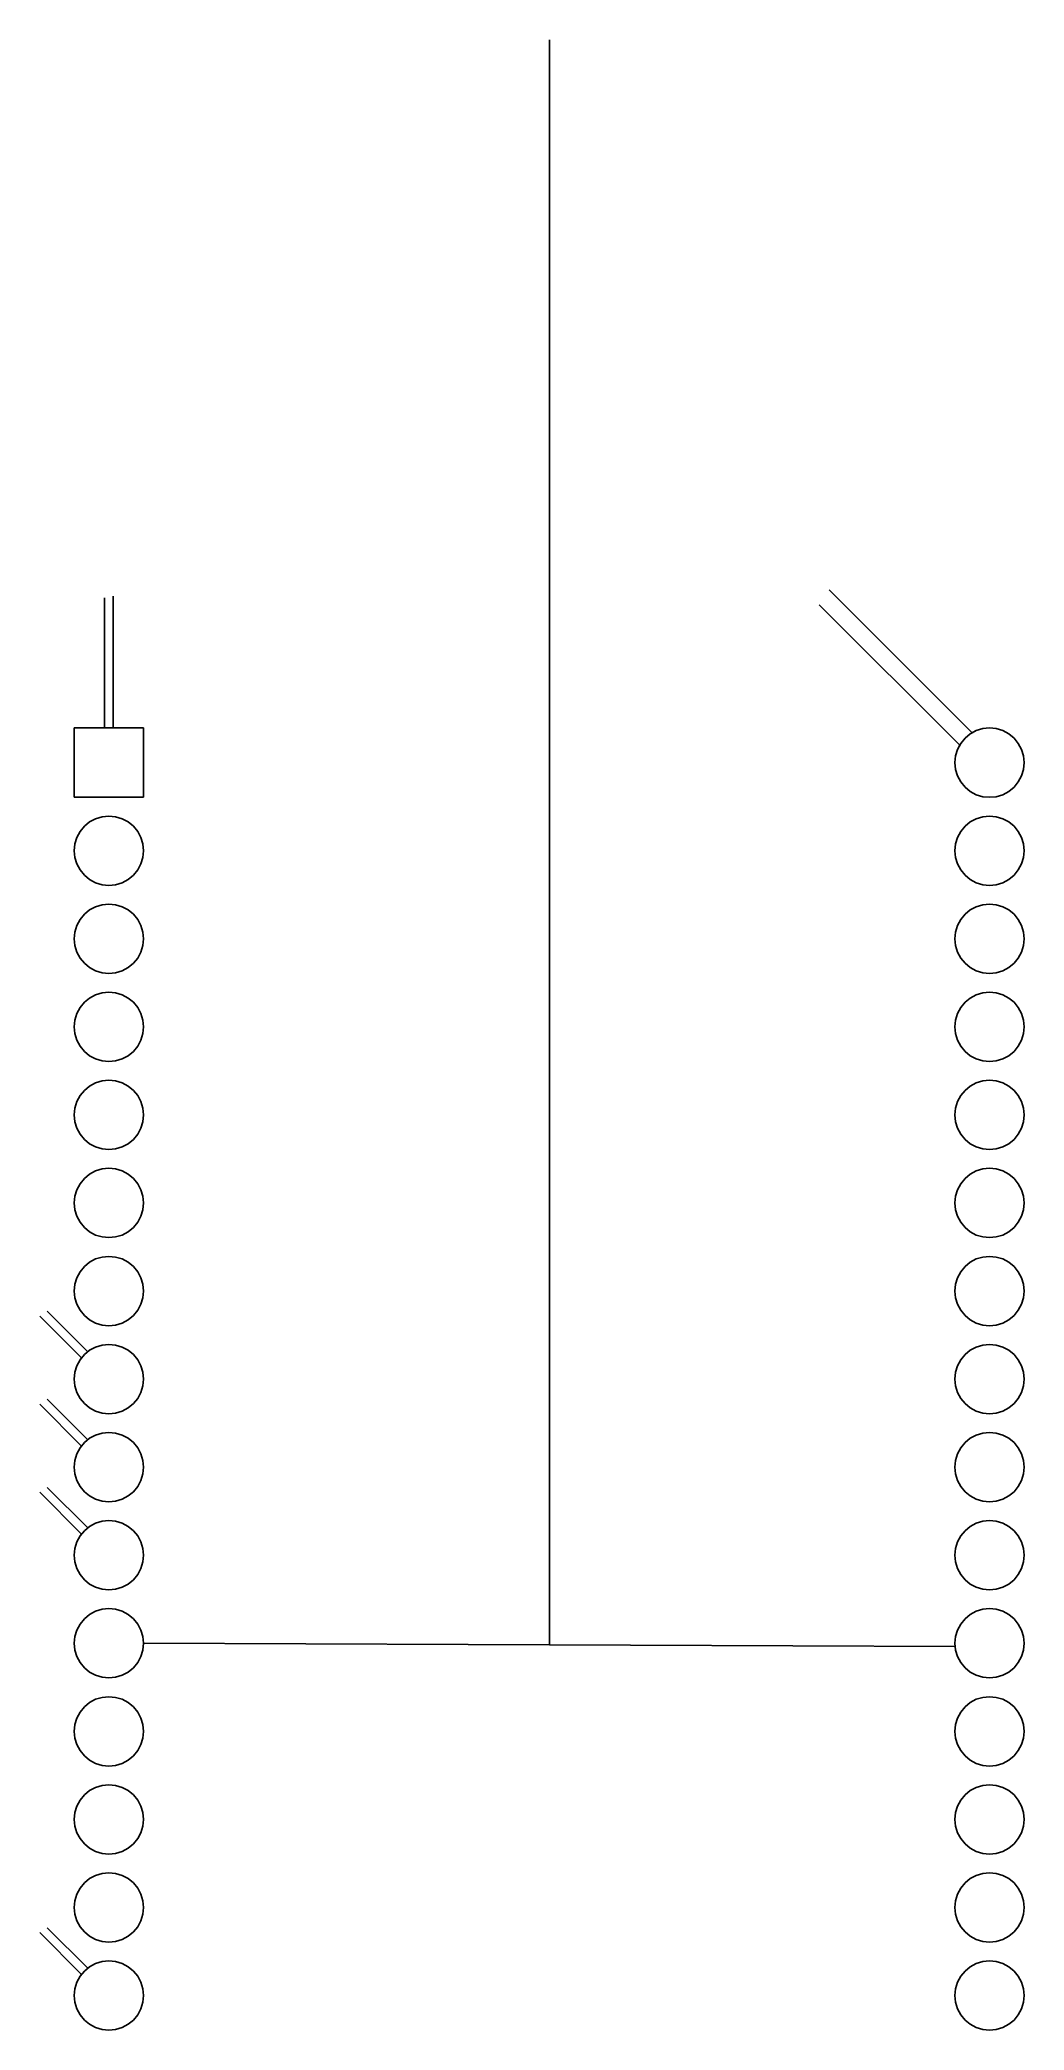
# Model space of a CAD drawing. Header units: millimetres. Extents: x 0 to 489, y -139 to 89.
# Drawn here: x 265.3 to 293.7, y -128.1 to -70.7 of the extents above; entities that cross this region are included whole.
import ezdxf

# ---------------------------------------------------------------- set-up
doc = ezdxf.new("R2010")
doc.units = ezdxf.units.MM
doc.header["$MEASUREMENT"] = 0
doc.layers.get('0').update_dxf_attribs({"linetype": 'CONTINUOUS'})
doc.layers.add('BLACK', color=7, linetype='CONTINUOUS')

msp = doc.modelspace()

# ---------------------------------------------------------------- linework, layer by layer
at = {"linetype": 'Continuous'}
for p, q in [((280.0238, -116.98999), (280.0238, -70.69153)), ((280.0238, -116.98999, 22), (280.0238, -70.69153, 22)), ((268.31905, -116.94121), (291.72855, -117.03876))]:
    msp.add_line(p, q, dxfattribs=at)
at = {"layer": 'BLACK', "linetype": 'Continuous'}
for p, q in [((288.09105, -86.55941), (292.21405, -90.68271)), ((267.19405, -90.54121), (267.19405, -86.78801)), ((267.44405, -86.73621), (267.44405, -90.54121)), ((291.86005, -91.03621), (287.81005, -86.98621)), ((266.31905, -92.54121), (266.31905, -90.54121)), ((266.31905, -90.54121), (267.19405, -90.54121)), ((266.31905, -92.54121), (266.31905, -90.54121)), ((266.31905, -90.54121), (268.31905, -90.54121)), ((266.31905, -92.54121), (266.31905, -90.54121)), ((266.31905, -90.54121), (268.31905, -90.54121)), ((266.31905, -92.54121), (266.31905, -90.54121)), ((266.31905, -90.54121), (268.31905, -90.54121)), ((267.44405, -90.54121), (268.31905, -90.54121)), ((268.31905, -90.54121), (268.31905, -92.54121)), ((268.31905, -90.54121), (268.31905, -92.54121)), ((268.31905, -90.54121), (268.31905, -92.54121)), ((268.31905, -90.54121), (268.31905, -92.54121)), ((292.16305, -90.70971), (292.33605, -90.61731)), ((292.16305, -90.70971), (292.33605, -90.61731)), ((292.16305, -90.70971), (292.33605, -90.61731)), ((292.21405, -90.68271), (292.33605, -90.61731)), ((292.33605, -90.61731), (292.52405, -90.56041)), ((292.33605, -90.61731), (292.52405, -90.56041)), ((292.33605, -90.61731), (292.52405, -90.56041)), ((292.33605, -90.61731), (292.52405, -90.56041)), ((292.52405, -90.56041), (292.71905, -90.54121)), ((292.52405, -90.56041), (292.71905, -90.54121)), ((292.52405, -90.56041), (292.71905, -90.54121)), ((292.52405, -90.56041), (292.71905, -90.54121)), ((292.71905, -90.54121), (292.91405, -90.56041)), ((292.71905, -90.54121), (292.91405, -90.56041)), ((292.71905, -90.54121), (292.91405, -90.56041)), ((292.71905, -90.54121), (292.91405, -90.56041)), ((292.91405, -90.56041), (293.10205, -90.61731)), ((292.91405, -90.56041), (293.10205, -90.61731)), ((292.91405, -90.56041), (293.10205, -90.61731)), ((292.91405, -90.56041), (293.10205, -90.61731)), ((293.10205, -90.61731), (293.27505, -90.70971)), ((293.10205, -90.61731), (293.27505, -90.70971)), ((293.10205, -90.61731), (293.27505, -90.70971)), ((293.10205, -90.61731), (293.27505, -90.70971)), ((291.73805, -91.34611), (291.79505, -91.15851)), ((291.73805, -91.34611), (291.79505, -91.15851)), ((291.73805, -91.34611), (291.79505, -91.15851)), ((291.73805, -91.34611), (291.79505, -91.15851)), ((291.79505, -91.15851), (291.88805, -90.98561)), ((291.79505, -91.15851), (291.88805, -90.98561)), ((291.79505, -91.15851), (291.88805, -90.98561)), ((291.79505, -91.15851), (291.86005, -91.03621)), ((291.88805, -90.98561), (292.01205, -90.83411)), ((291.88805, -90.98561), (292.01205, -90.83411)), ((291.88805, -90.98561), (292.01205, -90.83411)), ((292.01205, -90.83411), (292.16305, -90.70971)), ((292.01205, -90.83411), (292.16305, -90.70971)), ((292.01205, -90.83411), (292.16305, -90.70971)), ((293.27505, -90.70971), (293.42605, -90.83411)), ((293.27505, -90.70971), (293.42605, -90.83411)), ((293.27505, -90.70971), (293.42605, -90.83411)), ((293.27505, -90.70971), (293.42605, -90.83411)), ((293.42605, -90.83411), (293.55005, -90.98561)), ((293.42605, -90.83411), (293.55005, -90.98561)), ((293.42605, -90.83411), (293.55005, -90.98561)), ((293.42605, -90.83411), (293.55005, -90.98561)), ((293.55005, -90.98561), (293.64305, -91.15851)), ((293.55005, -90.98561), (293.64305, -91.15851)), ((293.55005, -90.98561), (293.64305, -91.15851)), ((293.55005, -90.98561), (293.64305, -91.15851)), ((293.64305, -91.15851), (293.70005, -91.34611)), ((293.64305, -91.15851), (293.70005, -91.34611)), ((293.64305, -91.15851), (293.70005, -91.34611)), ((293.64305, -91.15851), (293.70005, -91.34611)), ((291.71905, -91.54121), (291.73805, -91.34611)), ((291.71905, -91.54121), (291.73805, -91.34611)), ((291.71905, -91.54121), (291.73805, -91.34611)), ((291.71905, -91.54121), (291.73805, -91.34611)), ((291.73805, -91.73631), (291.71905, -91.54121)), ((291.73805, -91.73631), (291.71905, -91.54121)), ((291.73805, -91.73631), (291.71905, -91.54121)), ((291.73805, -91.73631), (291.71905, -91.54121)), ((291.79505, -91.92391), (291.73805, -91.73631)), ((291.79505, -91.92391), (291.73805, -91.73631)), ((291.79505, -91.92391), (291.73805, -91.73631)), ((291.79505, -91.92391), (291.73805, -91.73631)), ((293.70005, -91.73631), (293.64305, -91.92391)), ((293.70005, -91.73631), (293.64305, -91.92391)), ((293.70005, -91.73631), (293.64305, -91.92391)), ((293.70005, -91.73631), (293.64305, -91.92391)), ((293.70005, -91.34611), (293.71905, -91.54121)), ((293.70005, -91.34611), (293.71905, -91.54121)), ((293.70005, -91.34611), (293.71905, -91.54121)), ((293.70005, -91.34611), (293.71905, -91.54121)), ((293.71905, -91.54121), (293.70005, -91.73631)), ((293.71905, -91.54121), (293.70005, -91.73631)), ((293.71905, -91.54121), (293.70005, -91.73631)), ((293.71905, -91.54121), (293.70005, -91.73631)), ((291.88805, -92.09681), (291.79505, -91.92391)), ((291.88805, -92.09681), (291.79505, -91.92391)), ((291.88805, -92.09681), (291.79505, -91.92391)), ((291.88805, -92.09681), (291.79505, -91.92391)), ((292.01205, -92.24831), (291.88805, -92.09681)), ((292.01205, -92.24831), (291.88805, -92.09681)), ((292.01205, -92.24831), (291.88805, -92.09681)), ((292.01205, -92.24831), (291.88805, -92.09681)), ((292.16305, -92.37271), (292.01205, -92.24831)), ((292.16305, -92.37271), (292.01205, -92.24831)), ((292.16305, -92.37271), (292.01205, -92.24831)), ((292.16305, -92.37271), (292.01205, -92.24831)), ((292.33605, -92.46511), (292.16305, -92.37271)), ((292.33605, -92.46511), (292.16305, -92.37271)), ((292.33605, -92.46511), (292.16305, -92.37271)), ((292.33605, -92.46511), (292.16305, -92.37271)), ((293.27505, -92.37271), (293.10205, -92.46511)), ((293.27505, -92.37271), (293.10205, -92.46511)), ((293.27505, -92.37271), (293.10205, -92.46511)), ((293.27505, -92.37271), (293.10205, -92.46511)), ((293.42605, -92.24831), (293.27505, -92.37271)), ((293.42605, -92.24831), (293.27505, -92.37271)), ((293.42605, -92.24831), (293.27505, -92.37271)), ((293.42605, -92.24831), (293.27505, -92.37271)), ((293.55005, -92.09681), (293.42605, -92.24831)), ((293.55005, -92.09681), (293.42605, -92.24831)), ((293.55005, -92.09681), (293.42605, -92.24831)), ((293.55005, -92.09681), (293.42605, -92.24831)), ((293.64305, -91.92391), (293.55005, -92.09681)), ((293.64305, -91.92391), (293.55005, -92.09681)), ((293.64305, -91.92391), (293.55005, -92.09681)), ((293.64305, -91.92391), (293.55005, -92.09681)), ((268.31905, -92.54121), (266.31905, -92.54121)), ((268.31905, -92.54121), (266.31905, -92.54121)), ((268.31905, -92.54121), (266.31905, -92.54121)), ((268.31905, -92.54121), (266.31905, -92.54121)), ((292.52405, -92.52201), (292.33605, -92.46511)), ((292.52405, -92.52201), (292.33605, -92.46511)), ((292.52405, -92.52201), (292.33605, -92.46511)), ((292.52405, -92.52201), (292.33605, -92.46511)), ((292.71905, -92.54121), (292.52405, -92.52201)), ((292.71905, -92.54121), (292.52405, -92.52201)), ((292.71905, -92.54121), (292.52405, -92.52201)), ((292.71905, -92.54121), (292.52405, -92.52201)), ((292.91405, -92.52201), (292.71905, -92.54121)), ((292.91405, -92.52201), (292.71905, -92.54121)), ((292.91405, -92.52201), (292.71905, -92.54121)), ((292.91405, -92.52201), (292.71905, -92.54121)), ((293.10205, -92.46511), (292.91405, -92.52201)), ((293.10205, -92.46511), (292.91405, -92.52201)), ((293.10205, -92.46511), (292.91405, -92.52201)), ((293.10205, -92.46511), (292.91405, -92.52201)), ((266.39505, -93.69851), (266.48805, -93.52561)), ((266.39505, -93.69851), (266.48805, -93.52561)), ((266.39505, -93.69851), (266.48805, -93.52561)), ((266.39505, -93.69851), (266.48805, -93.52561)), ((266.48805, -93.52561), (266.61205, -93.37411)), ((266.48805, -93.52561), (266.61205, -93.37411)), ((266.48805, -93.52561), (266.61205, -93.37411)), ((266.48805, -93.52561), (266.61205, -93.37411)), ((266.61205, -93.37411), (266.76305, -93.24971)), ((266.61205, -93.37411), (266.76305, -93.24971)), ((266.61205, -93.37411), (266.76305, -93.24971)), ((266.61205, -93.37411), (266.76305, -93.24971)), ((266.76305, -93.24971), (266.93605, -93.15731)), ((266.76305, -93.24971), (266.93605, -93.15731)), ((266.76305, -93.24971), (266.93605, -93.15731)), ((266.76305, -93.24971), (266.93605, -93.15731)), ((266.93605, -93.15731), (267.12405, -93.10041)), ((266.93605, -93.15731), (267.12405, -93.10041)), ((266.93605, -93.15731), (267.12405, -93.10041)), ((266.93605, -93.15731), (267.12405, -93.10041)), ((267.12405, -93.10041), (267.31905, -93.08121)), ((267.12405, -93.10041), (267.31905, -93.08121)), ((267.12405, -93.10041), (267.31905, -93.08121)), ((267.12405, -93.10041), (267.31905, -93.08121)), ((267.31905, -93.08121), (267.51405, -93.10041)), ((267.31905, -93.08121), (267.51405, -93.10041)), ((267.31905, -93.08121), (267.51405, -93.10041)), ((267.31905, -93.08121), (267.51405, -93.10041)), ((267.51405, -93.10041), (267.70205, -93.15731)), ((267.51405, -93.10041), (267.70205, -93.15731)), ((267.51405, -93.10041), (267.70205, -93.15731)), ((267.51405, -93.10041), (267.70205, -93.15731)), ((267.70205, -93.15731), (267.87505, -93.24971)), ((267.70205, -93.15731), (267.87505, -93.24971)), ((267.70205, -93.15731), (267.87505, -93.24971)), ((267.70205, -93.15731), (267.87505, -93.24971)), ((267.87505, -93.24971), (268.02605, -93.37411)), ((267.87505, -93.24971), (268.02605, -93.37411)), ((267.87505, -93.24971), (268.02605, -93.37411)), ((267.87505, -93.24971), (268.02605, -93.37411)), ((268.02605, -93.37411), (268.15005, -93.52561)), ((268.02605, -93.37411), (268.15005, -93.52561)), ((268.02605, -93.37411), (268.15005, -93.52561)), ((268.02605, -93.37411), (268.15005, -93.52561)), ((268.15005, -93.52561), (268.24305, -93.69851)), ((268.15005, -93.52561), (268.24305, -93.69851)), ((268.15005, -93.52561), (268.24305, -93.69851)), ((268.15005, -93.52561), (268.24305, -93.69851)), ((291.79505, -93.69851), (291.88805, -93.52561)), ((291.79505, -93.69851), (291.88805, -93.52561)), ((291.79505, -93.69851), (291.88805, -93.52561)), ((291.79505, -93.69851), (291.88805, -93.52561)), ((291.88805, -93.52561), (292.01205, -93.37411)), ((291.88805, -93.52561), (292.01205, -93.37411)), ((291.88805, -93.52561), (292.01205, -93.37411)), ((291.88805, -93.52561), (292.01205, -93.37411)), ((292.01205, -93.37411), (292.16305, -93.24971)), ((292.01205, -93.37411), (292.16305, -93.24971)), ((292.01205, -93.37411), (292.16305, -93.24971)), ((292.01205, -93.37411), (292.16305, -93.24971)), ((292.16305, -93.24971), (292.33605, -93.15731)), ((292.16305, -93.24971), (292.33605, -93.15731)), ((292.16305, -93.24971), (292.33605, -93.15731)), ((292.16305, -93.24971), (292.33605, -93.15731)), ((292.33605, -93.15731), (292.52405, -93.10041)), ((292.33605, -93.15731), (292.52405, -93.10041)), ((292.33605, -93.15731), (292.52405, -93.10041)), ((292.33605, -93.15731), (292.52405, -93.10041)), ((292.52405, -93.10041), (292.71905, -93.08121)), ((292.52405, -93.10041), (292.71905, -93.08121)), ((292.52405, -93.10041), (292.71905, -93.08121)), ((292.52405, -93.10041), (292.71905, -93.08121)), ((292.71905, -93.08121), (292.91405, -93.10041)), ((292.71905, -93.08121), (292.91405, -93.10041)), ((292.71905, -93.08121), (292.91405, -93.10041)), ((292.71905, -93.08121), (292.91405, -93.10041)), ((292.91405, -93.10041), (293.10205, -93.15731)), ((292.91405, -93.10041), (293.10205, -93.15731)), ((292.91405, -93.10041), (293.10205, -93.15731)), ((292.91405, -93.10041), (293.10205, -93.15731)), ((293.10205, -93.15731), (293.27505, -93.24971)), ((293.10205, -93.15731), (293.27505, -93.24971)), ((293.10205, -93.15731), (293.27505, -93.24971)), ((293.10205, -93.15731), (293.27505, -93.24971)), ((293.27505, -93.24971), (293.42605, -93.37411)), ((293.27505, -93.24971), (293.42605, -93.37411)), ((293.27505, -93.24971), (293.42605, -93.37411)), ((293.27505, -93.24971), (293.42605, -93.37411)), ((293.42605, -93.37411), (293.55005, -93.52561)), ((293.42605, -93.37411), (293.55005, -93.52561)), ((293.42605, -93.37411), (293.55005, -93.52561)), ((293.42605, -93.37411), (293.55005, -93.52561)), ((293.55005, -93.52561), (293.64305, -93.69851)), ((293.55005, -93.52561), (293.64305, -93.69851)), ((293.55005, -93.52561), (293.64305, -93.69851)), ((293.55005, -93.52561), (293.64305, -93.69851)), ((266.31905, -94.08121), (266.33805, -93.88611)), ((266.31905, -94.08121), (266.33805, -93.88611)), ((266.31905, -94.08121), (266.33805, -93.88611)), ((266.31905, -94.08121), (266.33805, -93.88611)), ((266.33805, -94.27631), (266.31905, -94.08121)), ((266.33805, -94.27631), (266.31905, -94.08121)), ((266.33805, -94.27631), (266.31905, -94.08121)), ((266.33805, -94.27631), (266.31905, -94.08121)), ((266.33805, -93.88611), (266.39505, -93.69851)), ((266.33805, -93.88611), (266.39505, -93.69851)), ((266.33805, -93.88611), (266.39505, -93.69851)), ((266.33805, -93.88611), (266.39505, -93.69851)), ((268.24305, -93.69851), (268.30005, -93.88611)), ((268.24305, -93.69851), (268.30005, -93.88611)), ((268.24305, -93.69851), (268.30005, -93.88611)), ((268.24305, -93.69851), (268.30005, -93.88611)), ((268.30005, -93.88611), (268.31905, -94.08121)), ((268.30005, -93.88611), (268.31905, -94.08121)), ((268.30005, -93.88611), (268.31905, -94.08121)), ((268.30005, -93.88611), (268.31905, -94.08121)), ((268.31905, -94.08121), (268.30005, -94.27631)), ((268.31905, -94.08121), (268.30005, -94.27631)), ((268.31905, -94.08121), (268.30005, -94.27631)), ((268.31905, -94.08121), (268.30005, -94.27631)), ((291.71905, -94.08121), (291.73805, -93.88611)), ((291.71905, -94.08121), (291.73805, -93.88611)), ((291.71905, -94.08121), (291.73805, -93.88611)), ((291.71905, -94.08121), (291.73805, -93.88611)), ((291.73805, -94.27631), (291.71905, -94.08121)), ((291.73805, -94.27631), (291.71905, -94.08121)), ((291.73805, -94.27631), (291.71905, -94.08121)), ((291.73805, -94.27631), (291.71905, -94.08121)), ((291.73805, -93.88611), (291.79505, -93.69851)), ((291.73805, -93.88611), (291.79505, -93.69851)), ((291.73805, -93.88611), (291.79505, -93.69851)), ((291.73805, -93.88611), (291.79505, -93.69851)), ((293.64305, -93.69851), (293.70005, -93.88611)), ((293.64305, -93.69851), (293.70005, -93.88611)), ((293.64305, -93.69851), (293.70005, -93.88611)), ((293.64305, -93.69851), (293.70005, -93.88611)), ((293.70005, -93.88611), (293.71905, -94.08121)), ((293.70005, -93.88611), (293.71905, -94.08121)), ((293.70005, -93.88611), (293.71905, -94.08121)), ((293.70005, -93.88611), (293.71905, -94.08121)), ((293.71905, -94.08121), (293.70005, -94.27631)), ((293.71905, -94.08121), (293.70005, -94.27631)), ((293.71905, -94.08121), (293.70005, -94.27631)), ((293.71905, -94.08121), (293.70005, -94.27631)), ((266.39505, -94.46391), (266.33805, -94.27631)), ((266.39505, -94.46391), (266.33805, -94.27631)), ((266.39505, -94.46391), (266.33805, -94.27631)), ((266.39505, -94.46391), (266.33805, -94.27631)), ((266.48805, -94.63681), (266.39505, -94.46391)), ((266.48805, -94.63681), (266.39505, -94.46391)), ((266.48805, -94.63681), (266.39505, -94.46391)), ((266.48805, -94.63681), (266.39505, -94.46391)), ((266.61205, -94.78831), (266.48805, -94.63681)), ((266.61205, -94.78831), (266.48805, -94.63681)), ((266.61205, -94.78831), (266.48805, -94.63681)), ((266.61205, -94.78831), (266.48805, -94.63681)), ((268.15005, -94.63681), (268.02605, -94.78831)), ((268.15005, -94.63681), (268.02605, -94.78831)), ((268.15005, -94.63681), (268.02605, -94.78831)), ((268.15005, -94.63681), (268.02605, -94.78831)), ((268.24305, -94.46391), (268.15005, -94.63681)), ((268.24305, -94.46391), (268.15005, -94.63681)), ((268.24305, -94.46391), (268.15005, -94.63681)), ((268.24305, -94.46391), (268.15005, -94.63681)), ((268.30005, -94.27631), (268.24305, -94.46391)), ((268.30005, -94.27631), (268.24305, -94.46391)), ((268.30005, -94.27631), (268.24305, -94.46391)), ((268.30005, -94.27631), (268.24305, -94.46391)), ((291.79505, -94.46391), (291.73805, -94.27631)), ((291.79505, -94.46391), (291.73805, -94.27631)), ((291.79505, -94.46391), (291.73805, -94.27631)), ((291.79505, -94.46391), (291.73805, -94.27631)), ((291.88805, -94.63681), (291.79505, -94.46391)), ((291.88805, -94.63681), (291.79505, -94.46391)), ((291.88805, -94.63681), (291.79505, -94.46391)), ((291.88805, -94.63681), (291.79505, -94.46391)), ((292.01205, -94.78831), (291.88805, -94.63681)), ((292.01205, -94.78831), (291.88805, -94.63681)), ((292.01205, -94.78831), (291.88805, -94.63681)), ((292.01205, -94.78831), (291.88805, -94.63681)), ((293.55005, -94.63681), (293.42605, -94.78831)), ((293.55005, -94.63681), (293.42605, -94.78831)), ((293.55005, -94.63681), (293.42605, -94.78831)), ((293.55005, -94.63681), (293.42605, -94.78831)), ((293.64305, -94.46391), (293.55005, -94.63681)), ((293.64305, -94.46391), (293.55005, -94.63681)), ((293.64305, -94.46391), (293.55005, -94.63681)), ((293.64305, -94.46391), (293.55005, -94.63681)), ((293.70005, -94.27631), (293.64305, -94.46391)), ((293.70005, -94.27631), (293.64305, -94.46391)), ((293.70005, -94.27631), (293.64305, -94.46391)), ((293.70005, -94.27631), (293.64305, -94.46391)), ((266.76305, -94.91271), (266.61205, -94.78831)), ((266.76305, -94.91271), (266.61205, -94.78831)), ((266.76305, -94.91271), (266.61205, -94.78831)), ((266.76305, -94.91271), (266.61205, -94.78831)), ((266.93605, -95.00511), (266.76305, -94.91271)), ((266.93605, -95.00511), (266.76305, -94.91271)), ((266.93605, -95.00511), (266.76305, -94.91271)), ((266.93605, -95.00511), (266.76305, -94.91271)), ((267.12405, -95.06201), (266.93605, -95.00511)), ((267.12405, -95.06201), (266.93605, -95.00511)), ((267.12405, -95.06201), (266.93605, -95.00511)), ((267.12405, -95.06201), (266.93605, -95.00511)), ((267.31905, -95.08121), (267.12405, -95.06201)), ((267.31905, -95.08121), (267.12405, -95.06201)), ((267.31905, -95.08121), (267.12405, -95.06201)), ((267.31905, -95.08121), (267.12405, -95.06201)), ((267.51405, -95.06201), (267.31905, -95.08121)), ((267.51405, -95.06201), (267.31905, -95.08121)), ((267.51405, -95.06201), (267.31905, -95.08121)), ((267.51405, -95.06201), (267.31905, -95.08121)), ((267.70205, -95.00511), (267.51405, -95.06201)), ((267.70205, -95.00511), (267.51405, -95.06201)), ((267.70205, -95.00511), (267.51405, -95.06201)), ((267.70205, -95.00511), (267.51405, -95.06201)), ((267.87505, -94.91271), (267.70205, -95.00511)), ((267.87505, -94.91271), (267.70205, -95.00511)), ((267.87505, -94.91271), (267.70205, -95.00511)), ((267.87505, -94.91271), (267.70205, -95.00511)), ((268.02605, -94.78831), (267.87505, -94.91271)), ((268.02605, -94.78831), (267.87505, -94.91271)), ((268.02605, -94.78831), (267.87505, -94.91271)), ((268.02605, -94.78831), (267.87505, -94.91271)), ((292.16305, -94.91271), (292.01205, -94.78831)), ((292.16305, -94.91271), (292.01205, -94.78831)), ((292.16305, -94.91271), (292.01205, -94.78831)), ((292.16305, -94.91271), (292.01205, -94.78831)), ((292.33605, -95.00511), (292.16305, -94.91271)), ((292.33605, -95.00511), (292.16305, -94.91271)), ((292.33605, -95.00511), (292.16305, -94.91271)), ((292.33605, -95.00511), (292.16305, -94.91271)), ((292.52405, -95.06201), (292.33605, -95.00511)), ((292.52405, -95.06201), (292.33605, -95.00511)), ((292.52405, -95.06201), (292.33605, -95.00511)), ((292.52405, -95.06201), (292.33605, -95.00511)), ((292.71905, -95.08121), (292.52405, -95.06201)), ((292.71905, -95.08121), (292.52405, -95.06201)), ((292.71905, -95.08121), (292.52405, -95.06201)), ((292.71905, -95.08121), (292.52405, -95.06201)), ((292.91405, -95.06201), (292.71905, -95.08121)), ((292.91405, -95.06201), (292.71905, -95.08121)), ((292.91405, -95.06201), (292.71905, -95.08121)), ((292.91405, -95.06201), (292.71905, -95.08121)), ((293.10205, -95.00511), (292.91405, -95.06201)), ((293.10205, -95.00511), (292.91405, -95.06201)), ((293.10205, -95.00511), (292.91405, -95.06201)), ((293.10205, -95.00511), (292.91405, -95.06201)), ((293.27505, -94.91271), (293.10205, -95.00511)), ((293.27505, -94.91271), (293.10205, -95.00511)), ((293.27505, -94.91271), (293.10205, -95.00511)), ((293.27505, -94.91271), (293.10205, -95.00511)), ((293.42605, -94.78831), (293.27505, -94.91271)), ((293.42605, -94.78831), (293.27505, -94.91271)), ((293.42605, -94.78831), (293.27505, -94.91271)), ((293.42605, -94.78831), (293.27505, -94.91271)), ((266.61205, -95.91411), (266.76305, -95.78971)), ((266.61205, -95.91411), (266.76305, -95.78971)), ((266.61205, -95.91411), (266.76305, -95.78971)), ((266.61205, -95.91411), (266.76305, -95.78971)), ((266.76305, -95.78971), (266.93605, -95.69731)), ((266.76305, -95.78971), (266.93605, -95.69731)), ((266.76305, -95.78971), (266.93605, -95.69731)), ((266.76305, -95.78971), (266.93605, -95.69731)), ((266.93605, -95.69731), (267.12405, -95.64041)), ((266.93605, -95.69731), (267.12405, -95.64041)), ((266.93605, -95.69731), (267.12405, -95.64041)), ((266.93605, -95.69731), (267.12405, -95.64041)), ((267.12405, -95.64041), (267.31905, -95.62121)), ((267.12405, -95.64041), (267.31905, -95.62121)), ((267.12405, -95.64041), (267.31905, -95.62121)), ((267.12405, -95.64041), (267.31905, -95.62121)), ((267.31905, -95.62121), (267.51405, -95.64041)), ((267.31905, -95.62121), (267.51405, -95.64041)), ((267.31905, -95.62121), (267.51405, -95.64041)), ((267.31905, -95.62121), (267.51405, -95.64041)), ((267.51405, -95.64041), (267.70205, -95.69731)), ((267.51405, -95.64041), (267.70205, -95.69731)), ((267.51405, -95.64041), (267.70205, -95.69731)), ((267.51405, -95.64041), (267.70205, -95.69731)), ((267.70205, -95.69731), (267.87505, -95.78971)), ((267.70205, -95.69731), (267.87505, -95.78971)), ((267.70205, -95.69731), (267.87505, -95.78971)), ((267.70205, -95.69731), (267.87505, -95.78971)), ((267.87505, -95.78971), (268.02605, -95.91411)), ((267.87505, -95.78971), (268.02605, -95.91411)), ((267.87505, -95.78971), (268.02605, -95.91411)), ((267.87505, -95.78971), (268.02605, -95.91411)), ((292.01205, -95.91411), (292.16305, -95.78971)), ((292.01205, -95.91411), (292.16305, -95.78971)), ((292.01205, -95.91411), (292.16305, -95.78971)), ((292.01205, -95.91411), (292.16305, -95.78971)), ((292.16305, -95.78971), (292.33605, -95.69731)), ((292.16305, -95.78971), (292.33605, -95.69731)), ((292.16305, -95.78971), (292.33605, -95.69731)), ((292.16305, -95.78971), (292.33605, -95.69731)), ((292.33605, -95.69731), (292.52405, -95.64041)), ((292.33605, -95.69731), (292.52405, -95.64041)), ((292.33605, -95.69731), (292.52405, -95.64041)), ((292.33605, -95.69731), (292.52405, -95.64041)), ((292.52405, -95.64041), (292.71905, -95.62121)), ((292.52405, -95.64041), (292.71905, -95.62121)), ((292.52405, -95.64041), (292.71905, -95.62121)), ((292.52405, -95.64041), (292.71905, -95.62121)), ((292.71905, -95.62121), (292.91405, -95.64041)), ((292.71905, -95.62121), (292.91405, -95.64041)), ((292.71905, -95.62121), (292.91405, -95.64041)), ((292.71905, -95.62121), (292.91405, -95.64041)), ((292.91405, -95.64041), (293.10205, -95.69731)), ((292.91405, -95.64041), (293.10205, -95.69731)), ((292.91405, -95.64041), (293.10205, -95.69731)), ((292.91405, -95.64041), (293.10205, -95.69731)), ((293.10205, -95.69731), (293.27505, -95.78971)), ((293.10205, -95.69731), (293.27505, -95.78971)), ((293.10205, -95.69731), (293.27505, -95.78971)), ((293.10205, -95.69731), (293.27505, -95.78971)), ((293.27505, -95.78971), (293.42605, -95.91411)), ((293.27505, -95.78971), (293.42605, -95.91411)), ((293.27505, -95.78971), (293.42605, -95.91411)), ((293.27505, -95.78971), (293.42605, -95.91411)), ((266.31905, -96.62121), (266.33805, -96.42611)), ((266.31905, -96.62121), (266.33805, -96.42611)), ((266.31905, -96.62121), (266.33805, -96.42611)), ((266.31905, -96.62121), (266.33805, -96.42611)), ((266.33805, -96.42611), (266.39505, -96.23851)), ((266.33805, -96.42611), (266.39505, -96.23851)), ((266.33805, -96.42611), (266.39505, -96.23851)), ((266.33805, -96.42611), (266.39505, -96.23851)), ((266.39505, -96.23851), (266.48805, -96.06561)), ((266.39505, -96.23851), (266.48805, -96.06561)), ((266.39505, -96.23851), (266.48805, -96.06561)), ((266.39505, -96.23851), (266.48805, -96.06561)), ((266.48805, -96.06561), (266.61205, -95.91411)), ((266.48805, -96.06561), (266.61205, -95.91411)), ((266.48805, -96.06561), (266.61205, -95.91411)), ((266.48805, -96.06561), (266.61205, -95.91411)), ((268.02605, -95.91411), (268.15005, -96.06561)), ((268.02605, -95.91411), (268.15005, -96.06561)), ((268.02605, -95.91411), (268.15005, -96.06561)), ((268.02605, -95.91411), (268.15005, -96.06561)), ((268.15005, -96.06561), (268.24305, -96.23851)), ((268.15005, -96.06561), (268.24305, -96.23851)), ((268.15005, -96.06561), (268.24305, -96.23851)), ((268.15005, -96.06561), (268.24305, -96.23851)), ((268.24305, -96.23851), (268.30005, -96.42611)), ((268.24305, -96.23851), (268.30005, -96.42611)), ((268.24305, -96.23851), (268.30005, -96.42611)), ((268.24305, -96.23851), (268.30005, -96.42611)), ((268.30005, -96.42611), (268.31905, -96.62121)), ((268.30005, -96.42611), (268.31905, -96.62121)), ((268.30005, -96.42611), (268.31905, -96.62121)), ((268.30005, -96.42611), (268.31905, -96.62121)), ((291.71905, -96.62121), (291.73805, -96.42611)), ((291.71905, -96.62121), (291.73805, -96.42611)), ((291.71905, -96.62121), (291.73805, -96.42611)), ((291.71905, -96.62121), (291.73805, -96.42611)), ((291.73805, -96.42611), (291.79505, -96.23851)), ((291.73805, -96.42611), (291.79505, -96.23851)), ((291.73805, -96.42611), (291.79505, -96.23851)), ((291.73805, -96.42611), (291.79505, -96.23851)), ((291.79505, -96.23851), (291.88805, -96.06561)), ((291.79505, -96.23851), (291.88805, -96.06561)), ((291.79505, -96.23851), (291.88805, -96.06561)), ((291.79505, -96.23851), (291.88805, -96.06561)), ((291.88805, -96.06561), (292.01205, -95.91411)), ((291.88805, -96.06561), (292.01205, -95.91411)), ((291.88805, -96.06561), (292.01205, -95.91411)), ((291.88805, -96.06561), (292.01205, -95.91411)), ((293.42605, -95.91411), (293.55005, -96.06561)), ((293.42605, -95.91411), (293.55005, -96.06561)), ((293.42605, -95.91411), (293.55005, -96.06561)), ((293.42605, -95.91411), (293.55005, -96.06561)), ((293.55005, -96.06561), (293.64305, -96.23851)), ((293.55005, -96.06561), (293.64305, -96.23851)), ((293.55005, -96.06561), (293.64305, -96.23851)), ((293.55005, -96.06561), (293.64305, -96.23851)), ((293.64305, -96.23851), (293.70005, -96.42611)), ((293.64305, -96.23851), (293.70005, -96.42611)), ((293.64305, -96.23851), (293.70005, -96.42611)), ((293.64305, -96.23851), (293.70005, -96.42611)), ((293.70005, -96.42611), (293.71905, -96.62121)), ((293.70005, -96.42611), (293.71905, -96.62121)), ((293.70005, -96.42611), (293.71905, -96.62121)), ((293.70005, -96.42611), (293.71905, -96.62121)), ((266.33805, -96.81631), (266.31905, -96.62121)), ((266.33805, -96.81631), (266.31905, -96.62121)), ((266.33805, -96.81631), (266.31905, -96.62121)), ((266.33805, -96.81631), (266.31905, -96.62121)), ((266.39505, -97.00391), (266.33805, -96.81631)), ((266.39505, -97.00391), (266.33805, -96.81631)), ((266.39505, -97.00391), (266.33805, -96.81631)), ((266.39505, -97.00391), (266.33805, -96.81631)), ((266.48805, -97.17681), (266.39505, -97.00391)), ((266.48805, -97.17681), (266.39505, -97.00391)), ((266.48805, -97.17681), (266.39505, -97.00391)), ((266.48805, -97.17681), (266.39505, -97.00391)), ((268.24305, -97.00391), (268.15005, -97.17681)), ((268.24305, -97.00391), (268.15005, -97.17681)), ((268.24305, -97.00391), (268.15005, -97.17681)), ((268.24305, -97.00391), (268.15005, -97.17681)), ((268.30005, -96.81631), (268.24305, -97.00391)), ((268.30005, -96.81631), (268.24305, -97.00391)), ((268.30005, -96.81631), (268.24305, -97.00391)), ((268.30005, -96.81631), (268.24305, -97.00391)), ((268.31905, -96.62121), (268.30005, -96.81631)), ((268.31905, -96.62121), (268.30005, -96.81631)), ((268.31905, -96.62121), (268.30005, -96.81631)), ((268.31905, -96.62121), (268.30005, -96.81631)), ((291.73805, -96.81631), (291.71905, -96.62121)), ((291.73805, -96.81631), (291.71905, -96.62121)), ((291.73805, -96.81631), (291.71905, -96.62121)), ((291.73805, -96.81631), (291.71905, -96.62121)), ((291.79505, -97.00391), (291.73805, -96.81631)), ((291.79505, -97.00391), (291.73805, -96.81631)), ((291.79505, -97.00391), (291.73805, -96.81631)), ((291.79505, -97.00391), (291.73805, -96.81631)), ((291.88805, -97.17681), (291.79505, -97.00391)), ((291.88805, -97.17681), (291.79505, -97.00391)), ((291.88805, -97.17681), (291.79505, -97.00391)), ((291.88805, -97.17681), (291.79505, -97.00391)), ((293.64305, -97.00391), (293.55005, -97.17681)), ((293.64305, -97.00391), (293.55005, -97.17681)), ((293.64305, -97.00391), (293.55005, -97.17681)), ((293.64305, -97.00391), (293.55005, -97.17681)), ((293.70005, -96.81631), (293.64305, -97.00391)), ((293.70005, -96.81631), (293.64305, -97.00391)), ((293.70005, -96.81631), (293.64305, -97.00391)), ((293.70005, -96.81631), (293.64305, -97.00391)), ((293.71905, -96.62121), (293.70005, -96.81631)), ((293.71905, -96.62121), (293.70005, -96.81631)), ((293.71905, -96.62121), (293.70005, -96.81631)), ((293.71905, -96.62121), (293.70005, -96.81631)), ((266.61205, -97.32831), (266.48805, -97.17681)), ((266.61205, -97.32831), (266.48805, -97.17681)), ((266.61205, -97.32831), (266.48805, -97.17681)), ((266.61205, -97.32831), (266.48805, -97.17681)), ((266.76305, -97.45271), (266.61205, -97.32831)), ((266.76305, -97.45271), (266.61205, -97.32831)), ((266.76305, -97.45271), (266.61205, -97.32831)), ((266.76305, -97.45271), (266.61205, -97.32831)), ((266.93605, -97.54511), (266.76305, -97.45271)), ((266.93605, -97.54511), (266.76305, -97.45271)), ((266.93605, -97.54511), (266.76305, -97.45271)), ((266.93605, -97.54511), (266.76305, -97.45271)), ((267.12405, -97.60201), (266.93605, -97.54511)), ((267.12405, -97.60201), (266.93605, -97.54511)), ((267.12405, -97.60201), (266.93605, -97.54511)), ((267.12405, -97.60201), (266.93605, -97.54511)), ((267.70205, -97.54511), (267.51405, -97.60201)), ((267.70205, -97.54511), (267.51405, -97.60201)), ((267.70205, -97.54511), (267.51405, -97.60201)), ((267.70205, -97.54511), (267.51405, -97.60201)), ((267.87505, -97.45271), (267.70205, -97.54511)), ((267.87505, -97.45271), (267.70205, -97.54511)), ((267.87505, -97.45271), (267.70205, -97.54511)), ((267.87505, -97.45271), (267.70205, -97.54511)), ((268.02605, -97.32831), (267.87505, -97.45271)), ((268.02605, -97.32831), (267.87505, -97.45271)), ((268.02605, -97.32831), (267.87505, -97.45271)), ((268.02605, -97.32831), (267.87505, -97.45271)), ((268.15005, -97.17681), (268.02605, -97.32831)), ((268.15005, -97.17681), (268.02605, -97.32831)), ((268.15005, -97.17681), (268.02605, -97.32831)), ((268.15005, -97.17681), (268.02605, -97.32831)), ((292.01205, -97.32831), (291.88805, -97.17681)), ((292.01205, -97.32831), (291.88805, -97.17681)), ((292.01205, -97.32831), (291.88805, -97.17681)), ((292.01205, -97.32831), (291.88805, -97.17681)), ((292.16305, -97.45271), (292.01205, -97.32831)), ((292.16305, -97.45271), (292.01205, -97.32831)), ((292.16305, -97.45271), (292.01205, -97.32831)), ((292.16305, -97.45271), (292.01205, -97.32831)), ((292.33605, -97.54511), (292.16305, -97.45271)), ((292.33605, -97.54511), (292.16305, -97.45271)), ((292.33605, -97.54511), (292.16305, -97.45271)), ((292.33605, -97.54511), (292.16305, -97.45271)), ((292.52405, -97.60201), (292.33605, -97.54511)), ((292.52405, -97.60201), (292.33605, -97.54511)), ((292.52405, -97.60201), (292.33605, -97.54511)), ((292.52405, -97.60201), (292.33605, -97.54511)), ((293.10205, -97.54511), (292.91405, -97.60201)), ((293.10205, -97.54511), (292.91405, -97.60201)), ((293.10205, -97.54511), (292.91405, -97.60201)), ((293.10205, -97.54511), (292.91405, -97.60201)), ((293.27505, -97.45271), (293.10205, -97.54511)), ((293.27505, -97.45271), (293.10205, -97.54511)), ((293.27505, -97.45271), (293.10205, -97.54511)), ((293.27505, -97.45271), (293.10205, -97.54511)), ((293.42605, -97.32831), (293.27505, -97.45271)), ((293.42605, -97.32831), (293.27505, -97.45271)), ((293.42605, -97.32831), (293.27505, -97.45271)), ((293.42605, -97.32831), (293.27505, -97.45271)), ((293.55005, -97.17681), (293.42605, -97.32831)), ((293.55005, -97.17681), (293.42605, -97.32831)), ((293.55005, -97.17681), (293.42605, -97.32831)), ((293.55005, -97.17681), (293.42605, -97.32831)), ((267.31905, -97.62121), (267.12405, -97.60201)), ((267.31905, -97.62121), (267.12405, -97.60201)), ((267.31905, -97.62121), (267.12405, -97.60201)), ((267.31905, -97.62121), (267.12405, -97.60201)), ((267.12405, -98.18041), (267.31905, -98.16121)), ((267.12405, -98.18041), (267.31905, -98.16121)), ((267.12405, -98.18041), (267.31905, -98.16121)), ((267.12405, -98.18041), (267.31905, -98.16121)), ((267.51405, -97.60201), (267.31905, -97.62121)), ((267.51405, -97.60201), (267.31905, -97.62121)), ((267.51405, -97.60201), (267.31905, -97.62121)), ((267.51405, -97.60201), (267.31905, -97.62121)), ((267.31905, -98.16121), (267.51405, -98.18041)), ((267.31905, -98.16121), (267.51405, -98.18041)), ((267.31905, -98.16121), (267.51405, -98.18041)), ((267.31905, -98.16121), (267.51405, -98.18041)), ((292.71905, -97.62121), (292.52405, -97.60201)), ((292.71905, -97.62121), (292.52405, -97.60201)), ((292.71905, -97.62121), (292.52405, -97.60201)), ((292.71905, -97.62121), (292.52405, -97.60201)), ((292.52405, -98.18041), (292.71905, -98.16121)), ((292.52405, -98.18041), (292.71905, -98.16121)), ((292.52405, -98.18041), (292.71905, -98.16121)), ((292.52405, -98.18041), (292.71905, -98.16121)), ((292.91405, -97.60201), (292.71905, -97.62121)), ((292.91405, -97.60201), (292.71905, -97.62121)), ((292.91405, -97.60201), (292.71905, -97.62121)), ((292.91405, -97.60201), (292.71905, -97.62121)), ((292.71905, -98.16121), (292.91405, -98.18041)), ((292.71905, -98.16121), (292.91405, -98.18041)), ((292.71905, -98.16121), (292.91405, -98.18041)), ((292.71905, -98.16121), (292.91405, -98.18041)), ((266.39505, -98.77851), (266.48805, -98.60561)), ((266.39505, -98.77851), (266.48805, -98.60561)), ((266.39505, -98.77851), (266.48805, -98.60561)), ((266.39505, -98.77851), (266.48805, -98.60561)), ((266.48805, -98.60561), (266.61205, -98.45411)), ((266.48805, -98.60561), (266.61205, -98.45411)), ((266.48805, -98.60561), (266.61205, -98.45411)), ((266.48805, -98.60561), (266.61205, -98.45411)), ((266.61205, -98.45411), (266.76305, -98.32971)), ((266.61205, -98.45411), (266.76305, -98.32971)), ((266.61205, -98.45411), (266.76305, -98.32971)), ((266.61205, -98.45411), (266.76305, -98.32971)), ((266.76305, -98.32971), (266.93605, -98.23731)), ((266.76305, -98.32971), (266.93605, -98.23731)), ((266.76305, -98.32971), (266.93605, -98.23731)), ((266.76305, -98.32971), (266.93605, -98.23731)), ((266.93605, -98.23731), (267.12405, -98.18041)), ((266.93605, -98.23731), (267.12405, -98.18041)), ((266.93605, -98.23731), (267.12405, -98.18041)), ((266.93605, -98.23731), (267.12405, -98.18041)), ((267.51405, -98.18041), (267.70205, -98.23731)), ((267.51405, -98.18041), (267.70205, -98.23731)), ((267.51405, -98.18041), (267.70205, -98.23731)), ((267.51405, -98.18041), (267.70205, -98.23731)), ((267.70205, -98.23731), (267.87505, -98.32971)), ((267.70205, -98.23731), (267.87505, -98.32971)), ((267.70205, -98.23731), (267.87505, -98.32971)), ((267.70205, -98.23731), (267.87505, -98.32971)), ((267.87505, -98.32971), (268.02605, -98.45411)), ((267.87505, -98.32971), (268.02605, -98.45411)), ((267.87505, -98.32971), (268.02605, -98.45411)), ((267.87505, -98.32971), (268.02605, -98.45411)), ((268.02605, -98.45411), (268.15005, -98.60561)), ((268.02605, -98.45411), (268.15005, -98.60561)), ((268.02605, -98.45411), (268.15005, -98.60561)), ((268.02605, -98.45411), (268.15005, -98.60561)), ((268.15005, -98.60561), (268.24305, -98.77851)), ((268.15005, -98.60561), (268.24305, -98.77851)), ((268.15005, -98.60561), (268.24305, -98.77851)), ((268.15005, -98.60561), (268.24305, -98.77851)), ((291.79505, -98.77851), (291.88805, -98.60561)), ((291.79505, -98.77851), (291.88805, -98.60561)), ((291.79505, -98.77851), (291.88805, -98.60561)), ((291.79505, -98.77851), (291.88805, -98.60561)), ((291.88805, -98.60561), (292.01205, -98.45411)), ((291.88805, -98.60561), (292.01205, -98.45411)), ((291.88805, -98.60561), (292.01205, -98.45411)), ((291.88805, -98.60561), (292.01205, -98.45411)), ((292.01205, -98.45411), (292.16305, -98.32971)), ((292.01205, -98.45411), (292.16305, -98.32971)), ((292.01205, -98.45411), (292.16305, -98.32971)), ((292.01205, -98.45411), (292.16305, -98.32971)), ((292.16305, -98.32971), (292.33605, -98.23731)), ((292.16305, -98.32971), (292.33605, -98.23731)), ((292.16305, -98.32971), (292.33605, -98.23731)), ((292.16305, -98.32971), (292.33605, -98.23731)), ((292.33605, -98.23731), (292.52405, -98.18041)), ((292.33605, -98.23731), (292.52405, -98.18041)), ((292.33605, -98.23731), (292.52405, -98.18041)), ((292.33605, -98.23731), (292.52405, -98.18041)), ((292.91405, -98.18041), (293.10205, -98.23731)), ((292.91405, -98.18041), (293.10205, -98.23731)), ((292.91405, -98.18041), (293.10205, -98.23731)), ((292.91405, -98.18041), (293.10205, -98.23731)), ((293.10205, -98.23731), (293.27505, -98.32971)), ((293.10205, -98.23731), (293.27505, -98.32971)), ((293.10205, -98.23731), (293.27505, -98.32971)), ((293.10205, -98.23731), (293.27505, -98.32971)), ((293.27505, -98.32971), (293.42605, -98.45411)), ((293.27505, -98.32971), (293.42605, -98.45411)), ((293.27505, -98.32971), (293.42605, -98.45411)), ((293.27505, -98.32971), (293.42605, -98.45411)), ((293.42605, -98.45411), (293.55005, -98.60561)), ((293.42605, -98.45411), (293.55005, -98.60561)), ((293.42605, -98.45411), (293.55005, -98.60561)), ((293.42605, -98.45411), (293.55005, -98.60561)), ((293.55005, -98.60561), (293.64305, -98.77851)), ((293.55005, -98.60561), (293.64305, -98.77851)), ((293.55005, -98.60561), (293.64305, -98.77851)), ((293.55005, -98.60561), (293.64305, -98.77851)), ((266.31905, -99.16121), (266.33805, -98.96611)), ((266.31905, -99.16121), (266.33805, -98.96611)), ((266.31905, -99.16121), (266.33805, -98.96611)), ((266.31905, -99.16121), (266.33805, -98.96611)), ((266.33805, -99.35631), (266.31905, -99.16121)), ((266.33805, -99.35631), (266.31905, -99.16121)), ((266.33805, -99.35631), (266.31905, -99.16121)), ((266.33805, -99.35631), (266.31905, -99.16121)), ((266.33805, -98.96611), (266.39505, -98.77851)), ((266.33805, -98.96611), (266.39505, -98.77851)), ((266.33805, -98.96611), (266.39505, -98.77851)), ((266.33805, -98.96611), (266.39505, -98.77851)), ((268.24305, -98.77851), (268.30005, -98.96611)), ((268.24305, -98.77851), (268.30005, -98.96611)), ((268.24305, -98.77851), (268.30005, -98.96611)), ((268.24305, -98.77851), (268.30005, -98.96611)), ((268.30005, -98.96611), (268.31905, -99.16121)), ((268.30005, -98.96611), (268.31905, -99.16121)), ((268.30005, -98.96611), (268.31905, -99.16121)), ((268.30005, -98.96611), (268.31905, -99.16121)), ((268.31905, -99.16121), (268.30005, -99.35631)), ((268.31905, -99.16121), (268.30005, -99.35631)), ((268.31905, -99.16121), (268.30005, -99.35631)), ((268.31905, -99.16121), (268.30005, -99.35631)), ((291.71905, -99.16121), (291.73805, -98.96611)), ((291.71905, -99.16121), (291.73805, -98.96611)), ((291.71905, -99.16121), (291.73805, -98.96611)), ((291.71905, -99.16121), (291.73805, -98.96611)), ((291.73805, -99.35631), (291.71905, -99.16121)), ((291.73805, -99.35631), (291.71905, -99.16121)), ((291.73805, -99.35631), (291.71905, -99.16121)), ((291.73805, -99.35631), (291.71905, -99.16121)), ((291.73805, -98.96611), (291.79505, -98.77851)), ((291.73805, -98.96611), (291.79505, -98.77851)), ((291.73805, -98.96611), (291.79505, -98.77851)), ((291.73805, -98.96611), (291.79505, -98.77851)), ((293.64305, -98.77851), (293.70005, -98.96611)), ((293.64305, -98.77851), (293.70005, -98.96611)), ((293.64305, -98.77851), (293.70005, -98.96611)), ((293.64305, -98.77851), (293.70005, -98.96611)), ((293.70005, -98.96611), (293.71905, -99.16121)), ((293.70005, -98.96611), (293.71905, -99.16121)), ((293.70005, -98.96611), (293.71905, -99.16121)), ((293.70005, -98.96611), (293.71905, -99.16121)), ((293.71905, -99.16121), (293.70005, -99.35631)), ((293.71905, -99.16121), (293.70005, -99.35631)), ((293.71905, -99.16121), (293.70005, -99.35631)), ((293.71905, -99.16121), (293.70005, -99.35631)), ((266.39505, -99.54391), (266.33805, -99.35631)), ((266.39505, -99.54391), (266.33805, -99.35631)), ((266.39505, -99.54391), (266.33805, -99.35631)), ((266.39505, -99.54391), (266.33805, -99.35631)), ((266.48805, -99.71681), (266.39505, -99.54391)), ((266.48805, -99.71681), (266.39505, -99.54391)), ((266.48805, -99.71681), (266.39505, -99.54391)), ((266.48805, -99.71681), (266.39505, -99.54391)), ((266.61205, -99.86831), (266.48805, -99.71681)), ((266.61205, -99.86831), (266.48805, -99.71681)), ((266.61205, -99.86831), (266.48805, -99.71681)), ((266.61205, -99.86831), (266.48805, -99.71681)), ((266.76305, -99.99271), (266.61205, -99.86831)), ((266.76305, -99.99271), (266.61205, -99.86831)), ((266.76305, -99.99271), (266.61205, -99.86831)), ((266.76305, -99.99271), (266.61205, -99.86831)), ((268.02605, -99.86831), (267.87505, -99.99271)), ((268.02605, -99.86831), (267.87505, -99.99271)), ((268.02605, -99.86831), (267.87505, -99.99271)), ((268.02605, -99.86831), (267.87505, -99.99271)), ((268.15005, -99.71681), (268.02605, -99.86831)), ((268.15005, -99.71681), (268.02605, -99.86831)), ((268.15005, -99.71681), (268.02605, -99.86831)), ((268.15005, -99.71681), (268.02605, -99.86831)), ((268.24305, -99.54391), (268.15005, -99.71681)), ((268.24305, -99.54391), (268.15005, -99.71681)), ((268.24305, -99.54391), (268.15005, -99.71681)), ((268.24305, -99.54391), (268.15005, -99.71681)), ((268.30005, -99.35631), (268.24305, -99.54391)), ((268.30005, -99.35631), (268.24305, -99.54391)), ((268.30005, -99.35631), (268.24305, -99.54391)), ((268.30005, -99.35631), (268.24305, -99.54391)), ((291.79505, -99.54391), (291.73805, -99.35631)), ((291.79505, -99.54391), (291.73805, -99.35631)), ((291.79505, -99.54391), (291.73805, -99.35631)), ((291.79505, -99.54391), (291.73805, -99.35631)), ((291.88805, -99.71681), (291.79505, -99.54391)), ((291.88805, -99.71681), (291.79505, -99.54391)), ((291.88805, -99.71681), (291.79505, -99.54391)), ((291.88805, -99.71681), (291.79505, -99.54391)), ((292.01205, -99.86831), (291.88805, -99.71681)), ((292.01205, -99.86831), (291.88805, -99.71681)), ((292.01205, -99.86831), (291.88805, -99.71681)), ((292.01205, -99.86831), (291.88805, -99.71681)), ((292.16305, -99.99271), (292.01205, -99.86831)), ((292.16305, -99.99271), (292.01205, -99.86831)), ((292.16305, -99.99271), (292.01205, -99.86831)), ((292.16305, -99.99271), (292.01205, -99.86831)), ((293.42605, -99.86831), (293.27505, -99.99271)), ((293.42605, -99.86831), (293.27505, -99.99271)), ((293.42605, -99.86831), (293.27505, -99.99271)), ((293.42605, -99.86831), (293.27505, -99.99271)), ((293.55005, -99.71681), (293.42605, -99.86831)), ((293.55005, -99.71681), (293.42605, -99.86831)), ((293.55005, -99.71681), (293.42605, -99.86831)), ((293.55005, -99.71681), (293.42605, -99.86831)), ((293.64305, -99.54391), (293.55005, -99.71681)), ((293.64305, -99.54391), (293.55005, -99.71681)), ((293.64305, -99.54391), (293.55005, -99.71681)), ((293.64305, -99.54391), (293.55005, -99.71681)), ((293.70005, -99.35631), (293.64305, -99.54391)), ((293.70005, -99.35631), (293.64305, -99.54391)), ((293.70005, -99.35631), (293.64305, -99.54391)), ((293.70005, -99.35631), (293.64305, -99.54391)), ((266.93605, -100.08511), (266.76305, -99.99271)), ((266.93605, -100.08511), (266.76305, -99.99271)), ((266.93605, -100.08511), (266.76305, -99.99271)), ((266.93605, -100.08511), (266.76305, -99.99271)), ((267.12405, -100.14201), (266.93605, -100.08511)), ((267.12405, -100.14201), (266.93605, -100.08511)), ((267.12405, -100.14201), (266.93605, -100.08511)), ((267.12405, -100.14201), (266.93605, -100.08511)), ((267.31905, -100.16121), (267.12405, -100.14201)), ((267.31905, -100.16121), (267.12405, -100.14201)), ((267.31905, -100.16121), (267.12405, -100.14201)), ((267.31905, -100.16121), (267.12405, -100.14201)), ((267.51405, -100.14201), (267.31905, -100.16121)), ((267.51405, -100.14201), (267.31905, -100.16121)), ((267.51405, -100.14201), (267.31905, -100.16121)), ((267.51405, -100.14201), (267.31905, -100.16121)), ((267.70205, -100.08511), (267.51405, -100.14201)), ((267.70205, -100.08511), (267.51405, -100.14201)), ((267.70205, -100.08511), (267.51405, -100.14201)), ((267.70205, -100.08511), (267.51405, -100.14201)), ((267.87505, -99.99271), (267.70205, -100.08511)), ((267.87505, -99.99271), (267.70205, -100.08511)), ((267.87505, -99.99271), (267.70205, -100.08511)), ((267.87505, -99.99271), (267.70205, -100.08511)), ((292.33605, -100.08511), (292.16305, -99.99271)), ((292.33605, -100.08511), (292.16305, -99.99271)), ((292.33605, -100.08511), (292.16305, -99.99271)), ((292.33605, -100.08511), (292.16305, -99.99271)), ((292.52405, -100.14201), (292.33605, -100.08511)), ((292.52405, -100.14201), (292.33605, -100.08511)), ((292.52405, -100.14201), (292.33605, -100.08511)), ((292.52405, -100.14201), (292.33605, -100.08511)), ((292.71905, -100.16121), (292.52405, -100.14201)), ((292.71905, -100.16121), (292.52405, -100.14201)), ((292.71905, -100.16121), (292.52405, -100.14201)), ((292.71905, -100.16121), (292.52405, -100.14201)), ((292.91405, -100.14201), (292.71905, -100.16121)), ((292.91405, -100.14201), (292.71905, -100.16121)), ((292.91405, -100.14201), (292.71905, -100.16121)), ((292.91405, -100.14201), (292.71905, -100.16121)), ((293.10205, -100.08511), (292.91405, -100.14201)), ((293.10205, -100.08511), (292.91405, -100.14201)), ((293.10205, -100.08511), (292.91405, -100.14201)), ((293.10205, -100.08511), (292.91405, -100.14201)), ((293.27505, -99.99271), (293.10205, -100.08511)), ((293.27505, -99.99271), (293.10205, -100.08511)), ((293.27505, -99.99271), (293.10205, -100.08511)), ((293.27505, -99.99271), (293.10205, -100.08511)), ((266.48805, -101.14561), (266.61205, -100.99411)), ((266.48805, -101.14561), (266.61205, -100.99411)), ((266.48805, -101.14561), (266.61205, -100.99411)), ((266.48805, -101.14561), (266.61205, -100.99411)), ((266.61205, -100.99411), (266.76305, -100.86971)), ((266.61205, -100.99411), (266.76305, -100.86971)), ((266.61205, -100.99411), (266.76305, -100.86971)), ((266.61205, -100.99411), (266.76305, -100.86971)), ((266.76305, -100.86971), (266.93605, -100.77731)), ((266.76305, -100.86971), (266.93605, -100.77731)), ((266.76305, -100.86971), (266.93605, -100.77731)), ((266.76305, -100.86971), (266.93605, -100.77731)), ((266.93605, -100.77731), (267.12405, -100.72041)), ((266.93605, -100.77731), (267.12405, -100.72041)), ((266.93605, -100.77731), (267.12405, -100.72041)), ((266.93605, -100.77731), (267.12405, -100.72041)), ((267.12405, -100.72041), (267.31905, -100.70121)), ((267.12405, -100.72041), (267.31905, -100.70121)), ((267.12405, -100.72041), (267.31905, -100.70121)), ((267.12405, -100.72041), (267.31905, -100.70121)), ((267.31905, -100.70121), (267.51405, -100.72041)), ((267.31905, -100.70121), (267.51405, -100.72041)), ((267.31905, -100.70121), (267.51405, -100.72041)), ((267.31905, -100.70121), (267.51405, -100.72041)), ((267.51405, -100.72041), (267.70205, -100.77731)), ((267.51405, -100.72041), (267.70205, -100.77731)), ((267.51405, -100.72041), (267.70205, -100.77731)), ((267.51405, -100.72041), (267.70205, -100.77731)), ((267.70205, -100.77731), (267.87505, -100.86971)), ((267.70205, -100.77731), (267.87505, -100.86971)), ((267.70205, -100.77731), (267.87505, -100.86971)), ((267.70205, -100.77731), (267.87505, -100.86971)), ((267.87505, -100.86971), (268.02605, -100.99411)), ((267.87505, -100.86971), (268.02605, -100.99411)), ((267.87505, -100.86971), (268.02605, -100.99411)), ((267.87505, -100.86971), (268.02605, -100.99411)), ((268.02605, -100.99411), (268.15005, -101.14561)), ((268.02605, -100.99411), (268.15005, -101.14561)), ((268.02605, -100.99411), (268.15005, -101.14561)), ((268.02605, -100.99411), (268.15005, -101.14561)), ((291.88805, -101.14561), (292.01205, -100.99411)), ((291.88805, -101.14561), (292.01205, -100.99411)), ((291.88805, -101.14561), (292.01205, -100.99411)), ((291.88805, -101.14561), (292.01205, -100.99411)), ((292.01205, -100.99411), (292.16305, -100.86971)), ((292.01205, -100.99411), (292.16305, -100.86971)), ((292.01205, -100.99411), (292.16305, -100.86971)), ((292.01205, -100.99411), (292.16305, -100.86971)), ((292.16305, -100.86971), (292.33605, -100.77731)), ((292.16305, -100.86971), (292.33605, -100.77731)), ((292.16305, -100.86971), (292.33605, -100.77731)), ((292.16305, -100.86971), (292.33605, -100.77731)), ((292.33605, -100.77731), (292.52405, -100.72041)), ((292.33605, -100.77731), (292.52405, -100.72041)), ((292.33605, -100.77731), (292.52405, -100.72041)), ((292.33605, -100.77731), (292.52405, -100.72041)), ((292.52405, -100.72041), (292.71905, -100.70121)), ((292.52405, -100.72041), (292.71905, -100.70121)), ((292.52405, -100.72041), (292.71905, -100.70121)), ((292.52405, -100.72041), (292.71905, -100.70121)), ((292.71905, -100.70121), (292.91405, -100.72041)), ((292.71905, -100.70121), (292.91405, -100.72041)), ((292.71905, -100.70121), (292.91405, -100.72041)), ((292.71905, -100.70121), (292.91405, -100.72041)), ((292.91405, -100.72041), (293.10205, -100.77731)), ((292.91405, -100.72041), (293.10205, -100.77731)), ((292.91405, -100.72041), (293.10205, -100.77731)), ((292.91405, -100.72041), (293.10205, -100.77731)), ((293.10205, -100.77731), (293.27505, -100.86971)), ((293.10205, -100.77731), (293.27505, -100.86971)), ((293.10205, -100.77731), (293.27505, -100.86971)), ((293.10205, -100.77731), (293.27505, -100.86971)), ((293.27505, -100.86971), (293.42605, -100.99411)), ((293.27505, -100.86971), (293.42605, -100.99411)), ((293.27505, -100.86971), (293.42605, -100.99411)), ((293.27505, -100.86971), (293.42605, -100.99411)), ((293.42605, -100.99411), (293.55005, -101.14561)), ((293.42605, -100.99411), (293.55005, -101.14561)), ((293.42605, -100.99411), (293.55005, -101.14561)), ((293.42605, -100.99411), (293.55005, -101.14561)), ((266.31905, -101.70121), (266.33805, -101.50611)), ((266.31905, -101.70121), (266.33805, -101.50611)), ((266.31905, -101.70121), (266.33805, -101.50611)), ((266.31905, -101.70121), (266.33805, -101.50611)), ((266.33805, -101.50611), (266.39505, -101.31851)), ((266.33805, -101.50611), (266.39505, -101.31851)), ((266.33805, -101.50611), (266.39505, -101.31851)), ((266.33805, -101.50611), (266.39505, -101.31851)), ((266.39505, -101.31851), (266.48805, -101.14561)), ((266.39505, -101.31851), (266.48805, -101.14561)), ((266.39505, -101.31851), (266.48805, -101.14561)), ((266.39505, -101.31851), (266.48805, -101.14561)), ((268.15005, -101.14561), (268.24305, -101.31851)), ((268.15005, -101.14561), (268.24305, -101.31851)), ((268.15005, -101.14561), (268.24305, -101.31851)), ((268.15005, -101.14561), (268.24305, -101.31851)), ((268.24305, -101.31851), (268.30005, -101.50611)), ((268.24305, -101.31851), (268.30005, -101.50611)), ((268.24305, -101.31851), (268.30005, -101.50611)), ((268.24305, -101.31851), (268.30005, -101.50611)), ((268.30005, -101.50611), (268.31905, -101.70121)), ((268.30005, -101.50611), (268.31905, -101.70121)), ((268.30005, -101.50611), (268.31905, -101.70121)), ((268.30005, -101.50611), (268.31905, -101.70121)), ((291.71905, -101.70121), (291.73805, -101.50611)), ((291.71905, -101.70121), (291.73805, -101.50611)), ((291.71905, -101.70121), (291.73805, -101.50611)), ((291.71905, -101.70121), (291.73805, -101.50611)), ((291.73805, -101.50611), (291.79505, -101.31851)), ((291.73805, -101.50611), (291.79505, -101.31851)), ((291.73805, -101.50611), (291.79505, -101.31851)), ((291.73805, -101.50611), (291.79505, -101.31851)), ((291.79505, -101.31851), (291.88805, -101.14561)), ((291.79505, -101.31851), (291.88805, -101.14561)), ((291.79505, -101.31851), (291.88805, -101.14561)), ((291.79505, -101.31851), (291.88805, -101.14561)), ((293.55005, -101.14561), (293.64305, -101.31851)), ((293.55005, -101.14561), (293.64305, -101.31851)), ((293.55005, -101.14561), (293.64305, -101.31851)), ((293.55005, -101.14561), (293.64305, -101.31851)), ((293.64305, -101.31851), (293.70005, -101.50611)), ((293.64305, -101.31851), (293.70005, -101.50611)), ((293.64305, -101.31851), (293.70005, -101.50611)), ((293.64305, -101.31851), (293.70005, -101.50611)), ((293.70005, -101.50611), (293.71905, -101.70121)), ((293.70005, -101.50611), (293.71905, -101.70121)), ((293.70005, -101.50611), (293.71905, -101.70121)), ((293.70005, -101.50611), (293.71905, -101.70121)), ((266.33805, -101.89631), (266.31905, -101.70121)), ((266.33805, -101.89631), (266.31905, -101.70121)), ((266.33805, -101.89631), (266.31905, -101.70121)), ((266.33805, -101.89631), (266.31905, -101.70121)), ((266.39505, -102.08391), (266.33805, -101.89631)), ((266.39505, -102.08391), (266.33805, -101.89631)), ((266.39505, -102.08391), (266.33805, -101.89631)), ((266.39505, -102.08391), (266.33805, -101.89631)), ((266.48805, -102.25681), (266.39505, -102.08391)), ((266.48805, -102.25681), (266.39505, -102.08391)), ((266.48805, -102.25681), (266.39505, -102.08391)), ((266.48805, -102.25681), (266.39505, -102.08391)), ((268.24305, -102.08391), (268.15005, -102.25681)), ((268.24305, -102.08391), (268.15005, -102.25681)), ((268.24305, -102.08391), (268.15005, -102.25681)), ((268.24305, -102.08391), (268.15005, -102.25681)), ((268.30005, -101.89631), (268.24305, -102.08391)), ((268.30005, -101.89631), (268.24305, -102.08391)), ((268.30005, -101.89631), (268.24305, -102.08391)), ((268.30005, -101.89631), (268.24305, -102.08391)), ((268.31905, -101.70121), (268.30005, -101.89631)), ((268.31905, -101.70121), (268.30005, -101.89631)), ((268.31905, -101.70121), (268.30005, -101.89631)), ((268.31905, -101.70121), (268.30005, -101.89631)), ((291.73805, -101.89631), (291.71905, -101.70121)), ((291.73805, -101.89631), (291.71905, -101.70121)), ((291.73805, -101.89631), (291.71905, -101.70121)), ((291.73805, -101.89631), (291.71905, -101.70121)), ((291.79505, -102.08391), (291.73805, -101.89631)), ((291.79505, -102.08391), (291.73805, -101.89631)), ((291.79505, -102.08391), (291.73805, -101.89631)), ((291.79505, -102.08391), (291.73805, -101.89631)), ((291.88805, -102.25681), (291.79505, -102.08391)), ((291.88805, -102.25681), (291.79505, -102.08391)), ((291.88805, -102.25681), (291.79505, -102.08391)), ((291.88805, -102.25681), (291.79505, -102.08391)), ((293.64305, -102.08391), (293.55005, -102.25681)), ((293.64305, -102.08391), (293.55005, -102.25681)), ((293.64305, -102.08391), (293.55005, -102.25681)), ((293.64305, -102.08391), (293.55005, -102.25681)), ((293.70005, -101.89631), (293.64305, -102.08391)), ((293.70005, -101.89631), (293.64305, -102.08391)), ((293.70005, -101.89631), (293.64305, -102.08391)), ((293.70005, -101.89631), (293.64305, -102.08391)), ((293.71905, -101.70121), (293.70005, -101.89631)), ((293.71905, -101.70121), (293.70005, -101.89631)), ((293.71905, -101.70121), (293.70005, -101.89631)), ((293.71905, -101.70121), (293.70005, -101.89631)), ((266.61205, -102.40831), (266.48805, -102.25681)), ((266.61205, -102.40831), (266.48805, -102.25681)), ((266.61205, -102.40831), (266.48805, -102.25681)), ((266.61205, -102.40831), (266.48805, -102.25681)), ((266.76305, -102.53271), (266.61205, -102.40831)), ((266.76305, -102.53271), (266.61205, -102.40831)), ((266.76305, -102.53271), (266.61205, -102.40831)), ((266.76305, -102.53271), (266.61205, -102.40831)), ((266.93605, -102.62511), (266.76305, -102.53271)), ((266.93605, -102.62511), (266.76305, -102.53271)), ((266.93605, -102.62511), (266.76305, -102.53271)), ((266.93605, -102.62511), (266.76305, -102.53271)), ((267.12405, -102.68201), (266.93605, -102.62511)), ((267.12405, -102.68201), (266.93605, -102.62511)), ((267.12405, -102.68201), (266.93605, -102.62511)), ((267.12405, -102.68201), (266.93605, -102.62511)), ((267.31905, -102.70121), (267.12405, -102.68201)), ((267.31905, -102.70121), (267.12405, -102.68201)), ((267.31905, -102.70121), (267.12405, -102.68201)), ((267.31905, -102.70121), (267.12405, -102.68201)), ((267.51405, -102.68201), (267.31905, -102.70121)), ((267.51405, -102.68201), (267.31905, -102.70121)), ((267.51405, -102.68201), (267.31905, -102.70121)), ((267.51405, -102.68201), (267.31905, -102.70121)), ((267.70205, -102.62511), (267.51405, -102.68201)), ((267.70205, -102.62511), (267.51405, -102.68201)), ((267.70205, -102.62511), (267.51405, -102.68201)), ((267.70205, -102.62511), (267.51405, -102.68201)), ((267.87505, -102.53271), (267.70205, -102.62511)), ((267.87505, -102.53271), (267.70205, -102.62511)), ((267.87505, -102.53271), (267.70205, -102.62511)), ((267.87505, -102.53271), (267.70205, -102.62511)), ((268.02605, -102.40831), (267.87505, -102.53271)), ((268.02605, -102.40831), (267.87505, -102.53271)), ((268.02605, -102.40831), (267.87505, -102.53271)), ((268.02605, -102.40831), (267.87505, -102.53271)), ((268.15005, -102.25681), (268.02605, -102.40831)), ((268.15005, -102.25681), (268.02605, -102.40831)), ((268.15005, -102.25681), (268.02605, -102.40831)), ((268.15005, -102.25681), (268.02605, -102.40831)), ((292.01205, -102.40831), (291.88805, -102.25681)), ((292.01205, -102.40831), (291.88805, -102.25681)), ((292.01205, -102.40831), (291.88805, -102.25681)), ((292.01205, -102.40831), (291.88805, -102.25681)), ((292.16305, -102.53271), (292.01205, -102.40831)), ((292.16305, -102.53271), (292.01205, -102.40831)), ((292.16305, -102.53271), (292.01205, -102.40831)), ((292.16305, -102.53271), (292.01205, -102.40831)), ((292.33605, -102.62511), (292.16305, -102.53271)), ((292.33605, -102.62511), (292.16305, -102.53271)), ((292.33605, -102.62511), (292.16305, -102.53271)), ((292.33605, -102.62511), (292.16305, -102.53271)), ((292.52405, -102.68201), (292.33605, -102.62511)), ((292.52405, -102.68201), (292.33605, -102.62511)), ((292.52405, -102.68201), (292.33605, -102.62511)), ((292.52405, -102.68201), (292.33605, -102.62511)), ((292.71905, -102.70121), (292.52405, -102.68201)), ((292.71905, -102.70121), (292.52405, -102.68201)), ((292.71905, -102.70121), (292.52405, -102.68201)), ((292.71905, -102.70121), (292.52405, -102.68201)), ((292.91405, -102.68201), (292.71905, -102.70121)), ((292.91405, -102.68201), (292.71905, -102.70121)), ((292.91405, -102.68201), (292.71905, -102.70121)), ((292.91405, -102.68201), (292.71905, -102.70121)), ((293.10205, -102.62511), (292.91405, -102.68201)), ((293.10205, -102.62511), (292.91405, -102.68201)), ((293.10205, -102.62511), (292.91405, -102.68201)), ((293.10205, -102.62511), (292.91405, -102.68201)), ((293.27505, -102.53271), (293.10205, -102.62511)), ((293.27505, -102.53271), (293.10205, -102.62511)), ((293.27505, -102.53271), (293.10205, -102.62511)), ((293.27505, -102.53271), (293.10205, -102.62511)), ((293.42605, -102.40831), (293.27505, -102.53271)), ((293.42605, -102.40831), (293.27505, -102.53271)), ((293.42605, -102.40831), (293.27505, -102.53271)), ((293.42605, -102.40831), (293.27505, -102.53271)), ((293.55005, -102.25681), (293.42605, -102.40831)), ((293.55005, -102.25681), (293.42605, -102.40831)), ((293.55005, -102.25681), (293.42605, -102.40831)), ((293.55005, -102.25681), (293.42605, -102.40831)), ((266.76305, -103.40971), (266.93605, -103.31731)), ((266.76305, -103.40971), (266.93605, -103.31731)), ((266.76305, -103.40971), (266.93605, -103.31731)), ((266.76305, -103.40971), (266.93605, -103.31731)), ((266.93605, -103.31731), (267.12405, -103.26041)), ((266.93605, -103.31731), (267.12405, -103.26041)), ((266.93605, -103.31731), (267.12405, -103.26041)), ((266.93605, -103.31731), (267.12405, -103.26041)), ((267.12405, -103.26041), (267.31905, -103.24121)), ((267.12405, -103.26041), (267.31905, -103.24121)), ((267.12405, -103.26041), (267.31905, -103.24121)), ((267.12405, -103.26041), (267.31905, -103.24121)), ((267.31905, -103.24121), (267.51405, -103.26041)), ((267.31905, -103.24121), (267.51405, -103.26041)), ((267.31905, -103.24121), (267.51405, -103.26041)), ((267.31905, -103.24121), (267.51405, -103.26041)), ((267.51405, -103.26041), (267.70205, -103.31731)), ((267.51405, -103.26041), (267.70205, -103.31731)), ((267.51405, -103.26041), (267.70205, -103.31731)), ((267.51405, -103.26041), (267.70205, -103.31731)), ((267.70205, -103.31731), (267.87505, -103.40971)), ((267.70205, -103.31731), (267.87505, -103.40971)), ((267.70205, -103.31731), (267.87505, -103.40971)), ((267.70205, -103.31731), (267.87505, -103.40971)), ((292.16305, -103.40971), (292.33605, -103.31731)), ((292.16305, -103.40971), (292.33605, -103.31731)), ((292.16305, -103.40971), (292.33605, -103.31731)), ((292.16305, -103.40971), (292.33605, -103.31731)), ((292.33605, -103.31731), (292.52405, -103.26041)), ((292.33605, -103.31731), (292.52405, -103.26041)), ((292.33605, -103.31731), (292.52405, -103.26041)), ((292.33605, -103.31731), (292.52405, -103.26041)), ((292.52405, -103.26041), (292.71905, -103.24121)), ((292.52405, -103.26041), (292.71905, -103.24121)), ((292.52405, -103.26041), (292.71905, -103.24121)), ((292.52405, -103.26041), (292.71905, -103.24121)), ((292.71905, -103.24121), (292.91405, -103.26041)), ((292.71905, -103.24121), (292.91405, -103.26041)), ((292.71905, -103.24121), (292.91405, -103.26041)), ((292.71905, -103.24121), (292.91405, -103.26041)), ((292.91405, -103.26041), (293.10205, -103.31731)), ((292.91405, -103.26041), (293.10205, -103.31731)), ((292.91405, -103.26041), (293.10205, -103.31731)), ((292.91405, -103.26041), (293.10205, -103.31731)), ((293.10205, -103.31731), (293.27505, -103.40971)), ((293.10205, -103.31731), (293.27505, -103.40971)), ((293.10205, -103.31731), (293.27505, -103.40971)), ((293.10205, -103.31731), (293.27505, -103.40971)), ((266.33805, -104.04611), (266.39505, -103.85851)), ((266.33805, -104.04611), (266.39505, -103.85851)), ((266.33805, -104.04611), (266.39505, -103.85851)), ((266.33805, -104.04611), (266.39505, -103.85851)), ((266.39505, -103.85851), (266.48805, -103.68561)), ((266.39505, -103.85851), (266.48805, -103.68561)), ((266.39505, -103.85851), (266.48805, -103.68561)), ((266.39505, -103.85851), (266.48805, -103.68561)), ((266.48805, -103.68561), (266.61205, -103.53411)), ((266.48805, -103.68561), (266.61205, -103.53411)), ((266.48805, -103.68561), (266.61205, -103.53411)), ((266.48805, -103.68561), (266.61205, -103.53411)), ((266.61205, -103.53411), (266.76305, -103.40971)), ((266.61205, -103.53411), (266.76305, -103.40971)), ((266.61205, -103.53411), (266.76305, -103.40971)), ((266.61205, -103.53411), (266.76305, -103.40971)), ((267.87505, -103.40971), (268.02605, -103.53411)), ((267.87505, -103.40971), (268.02605, -103.53411)), ((267.87505, -103.40971), (268.02605, -103.53411)), ((267.87505, -103.40971), (268.02605, -103.53411)), ((268.02605, -103.53411), (268.15005, -103.68561)), ((268.02605, -103.53411), (268.15005, -103.68561)), ((268.02605, -103.53411), (268.15005, -103.68561)), ((268.02605, -103.53411), (268.15005, -103.68561)), ((268.15005, -103.68561), (268.24305, -103.85851)), ((268.15005, -103.68561), (268.24305, -103.85851)), ((268.15005, -103.68561), (268.24305, -103.85851)), ((268.15005, -103.68561), (268.24305, -103.85851)), ((268.24305, -103.85851), (268.30005, -104.04611)), ((268.24305, -103.85851), (268.30005, -104.04611)), ((268.24305, -103.85851), (268.30005, -104.04611)), ((268.24305, -103.85851), (268.30005, -104.04611)), ((291.73805, -104.04611), (291.79505, -103.85851)), ((291.73805, -104.04611), (291.79505, -103.85851)), ((291.73805, -104.04611), (291.79505, -103.85851)), ((291.73805, -104.04611), (291.79505, -103.85851)), ((291.79505, -103.85851), (291.88805, -103.68561)), ((291.79505, -103.85851), (291.88805, -103.68561)), ((291.79505, -103.85851), (291.88805, -103.68561)), ((291.79505, -103.85851), (291.88805, -103.68561)), ((291.88805, -103.68561), (292.01205, -103.53411)), ((291.88805, -103.68561), (292.01205, -103.53411)), ((291.88805, -103.68561), (292.01205, -103.53411)), ((291.88805, -103.68561), (292.01205, -103.53411)), ((292.01205, -103.53411), (292.16305, -103.40971)), ((292.01205, -103.53411), (292.16305, -103.40971)), ((292.01205, -103.53411), (292.16305, -103.40971)), ((292.01205, -103.53411), (292.16305, -103.40971)), ((293.27505, -103.40971), (293.42605, -103.53411)), ((293.27505, -103.40971), (293.42605, -103.53411)), ((293.27505, -103.40971), (293.42605, -103.53411)), ((293.27505, -103.40971), (293.42605, -103.53411)), ((293.42605, -103.53411), (293.55005, -103.68561)), ((293.42605, -103.53411), (293.55005, -103.68561)), ((293.42605, -103.53411), (293.55005, -103.68561)), ((293.42605, -103.53411), (293.55005, -103.68561)), ((293.55005, -103.68561), (293.64305, -103.85851)), ((293.55005, -103.68561), (293.64305, -103.85851)), ((293.55005, -103.68561), (293.64305, -103.85851)), ((293.55005, -103.68561), (293.64305, -103.85851)), ((293.64305, -103.85851), (293.70005, -104.04611)), ((293.64305, -103.85851), (293.70005, -104.04611)), ((293.64305, -103.85851), (293.70005, -104.04611)), ((293.64305, -103.85851), (293.70005, -104.04611)), ((266.31905, -104.24121), (266.33805, -104.04611)), ((266.31905, -104.24121), (266.33805, -104.04611)), ((266.31905, -104.24121), (266.33805, -104.04611)), ((266.31905, -104.24121), (266.33805, -104.04611)), ((266.33805, -104.43631), (266.31905, -104.24121)), ((266.33805, -104.43631), (266.31905, -104.24121)), ((266.33805, -104.43631), (266.31905, -104.24121)), ((266.33805, -104.43631), (266.31905, -104.24121)), ((266.39505, -104.62391), (266.33805, -104.43631)), ((266.39505, -104.62391), (266.33805, -104.43631)), ((266.39505, -104.62391), (266.33805, -104.43631)), ((266.39505, -104.62391), (266.33805, -104.43631)), ((268.30005, -104.43631), (268.24305, -104.62391)), ((268.30005, -104.43631), (268.24305, -104.62391)), ((268.30005, -104.43631), (268.24305, -104.62391)), ((268.30005, -104.43631), (268.24305, -104.62391)), ((268.30005, -104.04611), (268.31905, -104.24121)), ((268.30005, -104.04611), (268.31905, -104.24121)), ((268.30005, -104.04611), (268.31905, -104.24121)), ((268.30005, -104.04611), (268.31905, -104.24121)), ((268.31905, -104.24121), (268.30005, -104.43631)), ((268.31905, -104.24121), (268.30005, -104.43631)), ((268.31905, -104.24121), (268.30005, -104.43631)), ((268.31905, -104.24121), (268.30005, -104.43631)), ((291.71905, -104.24121), (291.73805, -104.04611)), ((291.71905, -104.24121), (291.73805, -104.04611)), ((291.71905, -104.24121), (291.73805, -104.04611)), ((291.71905, -104.24121), (291.73805, -104.04611)), ((291.73805, -104.43631), (291.71905, -104.24121)), ((291.73805, -104.43631), (291.71905, -104.24121)), ((291.73805, -104.43631), (291.71905, -104.24121)), ((291.73805, -104.43631), (291.71905, -104.24121)), ((291.79505, -104.62391), (291.73805, -104.43631)), ((291.79505, -104.62391), (291.73805, -104.43631)), ((291.79505, -104.62391), (291.73805, -104.43631)), ((291.79505, -104.62391), (291.73805, -104.43631)), ((293.70005, -104.43631), (293.64305, -104.62391)), ((293.70005, -104.43631), (293.64305, -104.62391)), ((293.70005, -104.43631), (293.64305, -104.62391)), ((293.70005, -104.43631), (293.64305, -104.62391)), ((293.70005, -104.04611), (293.71905, -104.24121)), ((293.70005, -104.04611), (293.71905, -104.24121)), ((293.70005, -104.04611), (293.71905, -104.24121)), ((293.70005, -104.04611), (293.71905, -104.24121)), ((293.71905, -104.24121), (293.70005, -104.43631)), ((293.71905, -104.24121), (293.70005, -104.43631)), ((293.71905, -104.24121), (293.70005, -104.43631)), ((293.71905, -104.24121), (293.70005, -104.43631)), ((266.48805, -104.79681), (266.39505, -104.62391)), ((266.48805, -104.79681), (266.39505, -104.62391)), ((266.48805, -104.79681), (266.39505, -104.62391)), ((266.48805, -104.79681), (266.39505, -104.62391)), ((266.61205, -104.94831), (266.48805, -104.79681)), ((266.61205, -104.94831), (266.48805, -104.79681)), ((266.61205, -104.94831), (266.48805, -104.79681)), ((266.61205, -104.94831), (266.48805, -104.79681)), ((266.76305, -105.07271), (266.61205, -104.94831)), ((266.76305, -105.07271), (266.61205, -104.94831)), ((266.76305, -105.07271), (266.61205, -104.94831)), ((266.76305, -105.07271), (266.61205, -104.94831)), ((268.02605, -104.94831), (267.87505, -105.07271)), ((268.02605, -104.94831), (267.87505, -105.07271)), ((268.02605, -104.94831), (267.87505, -105.07271)), ((268.02605, -104.94831), (267.87505, -105.07271)), ((268.15005, -104.79681), (268.02605, -104.94831)), ((268.15005, -104.79681), (268.02605, -104.94831)), ((268.15005, -104.79681), (268.02605, -104.94831)), ((268.15005, -104.79681), (268.02605, -104.94831)), ((268.24305, -104.62391), (268.15005, -104.79681)), ((268.24305, -104.62391), (268.15005, -104.79681)), ((268.24305, -104.62391), (268.15005, -104.79681)), ((268.24305, -104.62391), (268.15005, -104.79681)), ((291.88805, -104.79681), (291.79505, -104.62391)), ((291.88805, -104.79681), (291.79505, -104.62391)), ((291.88805, -104.79681), (291.79505, -104.62391)), ((291.88805, -104.79681), (291.79505, -104.62391)), ((292.01205, -104.94831), (291.88805, -104.79681)), ((292.01205, -104.94831), (291.88805, -104.79681)), ((292.01205, -104.94831), (291.88805, -104.79681)), ((292.01205, -104.94831), (291.88805, -104.79681)), ((292.16305, -105.07271), (292.01205, -104.94831)), ((292.16305, -105.07271), (292.01205, -104.94831)), ((292.16305, -105.07271), (292.01205, -104.94831)), ((292.16305, -105.07271), (292.01205, -104.94831)), ((293.42605, -104.94831), (293.27505, -105.07271)), ((293.42605, -104.94831), (293.27505, -105.07271)), ((293.42605, -104.94831), (293.27505, -105.07271)), ((293.42605, -104.94831), (293.27505, -105.07271)), ((293.55005, -104.79681), (293.42605, -104.94831)), ((293.55005, -104.79681), (293.42605, -104.94831)), ((293.55005, -104.79681), (293.42605, -104.94831)), ((293.55005, -104.79681), (293.42605, -104.94831)), ((293.64305, -104.62391), (293.55005, -104.79681)), ((293.64305, -104.62391), (293.55005, -104.79681)), ((293.64305, -104.62391), (293.55005, -104.79681)), ((293.64305, -104.62391), (293.55005, -104.79681)), ((266.93605, -105.16511), (266.76305, -105.07271)), ((266.93605, -105.16511), (266.76305, -105.07271)), ((266.93605, -105.16511), (266.76305, -105.07271)), ((266.93605, -105.16511), (266.76305, -105.07271)), ((267.12405, -105.22201), (266.93605, -105.16511)), ((267.12405, -105.22201), (266.93605, -105.16511)), ((267.12405, -105.22201), (266.93605, -105.16511)), ((267.12405, -105.22201), (266.93605, -105.16511)), ((267.31905, -105.24121), (267.12405, -105.22201)), ((267.31905, -105.24121), (267.12405, -105.22201)), ((267.31905, -105.24121), (267.12405, -105.22201)), ((267.31905, -105.24121), (267.12405, -105.22201)), ((267.51405, -105.22201), (267.31905, -105.24121)), ((267.51405, -105.22201), (267.31905, -105.24121)), ((267.51405, -105.22201), (267.31905, -105.24121)), ((267.51405, -105.22201), (267.31905, -105.24121)), ((267.70205, -105.16511), (267.51405, -105.22201)), ((267.70205, -105.16511), (267.51405, -105.22201)), ((267.70205, -105.16511), (267.51405, -105.22201)), ((267.70205, -105.16511), (267.51405, -105.22201)), ((267.87505, -105.07271), (267.70205, -105.16511)), ((267.87505, -105.07271), (267.70205, -105.16511)), ((267.87505, -105.07271), (267.70205, -105.16511)), ((267.87505, -105.07271), (267.70205, -105.16511)), ((292.33605, -105.16511), (292.16305, -105.07271)), ((292.33605, -105.16511), (292.16305, -105.07271)), ((292.33605, -105.16511), (292.16305, -105.07271)), ((292.33605, -105.16511), (292.16305, -105.07271)), ((292.52405, -105.22201), (292.33605, -105.16511)), ((292.52405, -105.22201), (292.33605, -105.16511)), ((292.52405, -105.22201), (292.33605, -105.16511)), ((292.52405, -105.22201), (292.33605, -105.16511)), ((292.71905, -105.24121), (292.52405, -105.22201)), ((292.71905, -105.24121), (292.52405, -105.22201)), ((292.71905, -105.24121), (292.52405, -105.22201)), ((292.71905, -105.24121), (292.52405, -105.22201)), ((292.91405, -105.22201), (292.71905, -105.24121)), ((292.91405, -105.22201), (292.71905, -105.24121)), ((292.91405, -105.22201), (292.71905, -105.24121)), ((292.91405, -105.22201), (292.71905, -105.24121)), ((293.10205, -105.16511), (292.91405, -105.22201)), ((293.10205, -105.16511), (292.91405, -105.22201)), ((293.10205, -105.16511), (292.91405, -105.22201)), ((293.10205, -105.16511), (292.91405, -105.22201)), ((293.27505, -105.07271), (293.10205, -105.16511)), ((293.27505, -105.07271), (293.10205, -105.16511)), ((293.27505, -105.07271), (293.10205, -105.16511)), ((293.27505, -105.07271), (293.10205, -105.16511)), ((266.48805, -106.22561), (266.61205, -106.07411)), ((266.48805, -106.22561), (266.61205, -106.07411)), ((266.48805, -106.22561), (266.61205, -106.07411)), ((266.48805, -106.22561), (266.61205, -106.07411)), ((266.61205, -106.07411), (266.76305, -105.94971)), ((266.61205, -106.07411), (266.76305, -105.94971)), ((266.61205, -106.07411), (266.76305, -105.94971)), ((266.61205, -106.07411), (266.76305, -105.94971)), ((266.76305, -105.94971), (266.93605, -105.85731)), ((266.76305, -105.94971), (266.93605, -105.85731)), ((266.76305, -105.94971), (266.93605, -105.85731)), ((266.76305, -105.94971), (266.93605, -105.85731)), ((266.93605, -105.85731), (267.12405, -105.80041)), ((266.93605, -105.85731), (267.12405, -105.80041)), ((266.93605, -105.85731), (267.12405, -105.80041)), ((266.93605, -105.85731), (267.12405, -105.80041)), ((267.12405, -105.80041), (267.31905, -105.78121)), ((267.12405, -105.80041), (267.31905, -105.78121)), ((267.12405, -105.80041), (267.31905, -105.78121)), ((267.12405, -105.80041), (267.31905, -105.78121)), ((267.31905, -105.78121), (267.51405, -105.80041)), ((267.31905, -105.78121), (267.51405, -105.80041)), ((267.31905, -105.78121), (267.51405, -105.80041)), ((267.31905, -105.78121), (267.51405, -105.80041)), ((267.51405, -105.80041), (267.70205, -105.85731)), ((267.51405, -105.80041), (267.70205, -105.85731)), ((267.51405, -105.80041), (267.70205, -105.85731)), ((267.51405, -105.80041), (267.70205, -105.85731)), ((267.70205, -105.85731), (267.87505, -105.94971)), ((267.70205, -105.85731), (267.87505, -105.94971)), ((267.70205, -105.85731), (267.87505, -105.94971)), ((267.70205, -105.85731), (267.87505, -105.94971)), ((267.87505, -105.94971), (268.02605, -106.07411)), ((267.87505, -105.94971), (268.02605, -106.07411)), ((267.87505, -105.94971), (268.02605, -106.07411)), ((267.87505, -105.94971), (268.02605, -106.07411)), ((268.02605, -106.07411), (268.15005, -106.22561)), ((268.02605, -106.07411), (268.15005, -106.22561)), ((268.02605, -106.07411), (268.15005, -106.22561)), ((268.02605, -106.07411), (268.15005, -106.22561)), ((291.88805, -106.22561), (292.01205, -106.07411)), ((291.88805, -106.22561), (292.01205, -106.07411)), ((291.88805, -106.22561), (292.01205, -106.07411)), ((291.88805, -106.22561), (292.01205, -106.07411)), ((292.01205, -106.07411), (292.16305, -105.94971)), ((292.01205, -106.07411), (292.16305, -105.94971)), ((292.01205, -106.07411), (292.16305, -105.94971)), ((292.01205, -106.07411), (292.16305, -105.94971)), ((292.16305, -105.94971), (292.33605, -105.85731)), ((292.16305, -105.94971), (292.33605, -105.85731)), ((292.16305, -105.94971), (292.33605, -105.85731)), ((292.16305, -105.94971), (292.33605, -105.85731)), ((292.33605, -105.85731), (292.52405, -105.80041)), ((292.33605, -105.85731), (292.52405, -105.80041)), ((292.33605, -105.85731), (292.52405, -105.80041)), ((292.33605, -105.85731), (292.52405, -105.80041)), ((292.52405, -105.80041), (292.71905, -105.78121)), ((292.52405, -105.80041), (292.71905, -105.78121)), ((292.52405, -105.80041), (292.71905, -105.78121)), ((292.52405, -105.80041), (292.71905, -105.78121)), ((292.71905, -105.78121), (292.91405, -105.80041)), ((292.71905, -105.78121), (292.91405, -105.80041)), ((292.71905, -105.78121), (292.91405, -105.80041)), ((292.71905, -105.78121), (292.91405, -105.80041)), ((292.91405, -105.80041), (293.10205, -105.85731)), ((292.91405, -105.80041), (293.10205, -105.85731)), ((292.91405, -105.80041), (293.10205, -105.85731)), ((292.91405, -105.80041), (293.10205, -105.85731)), ((293.10205, -105.85731), (293.27505, -105.94971)), ((293.10205, -105.85731), (293.27505, -105.94971)), ((293.10205, -105.85731), (293.27505, -105.94971)), ((293.10205, -105.85731), (293.27505, -105.94971)), ((293.27505, -105.94971), (293.42605, -106.07411)), ((293.27505, -105.94971), (293.42605, -106.07411)), ((293.27505, -105.94971), (293.42605, -106.07411)), ((293.27505, -105.94971), (293.42605, -106.07411)), ((293.42605, -106.07411), (293.55005, -106.22561)), ((293.42605, -106.07411), (293.55005, -106.22561)), ((293.42605, -106.07411), (293.55005, -106.22561)), ((293.42605, -106.07411), (293.55005, -106.22561)), ((266.31905, -106.78121), (266.33805, -106.58611)), ((266.31905, -106.78121), (266.33805, -106.58611)), ((266.31905, -106.78121), (266.33805, -106.58611)), ((266.31905, -106.78121), (266.33805, -106.58611)), ((266.33805, -106.97631), (266.31905, -106.78121)), ((266.33805, -106.97631), (266.31905, -106.78121)), ((266.33805, -106.97631), (266.31905, -106.78121)), ((266.33805, -106.97631), (266.31905, -106.78121)), ((266.33805, -106.58611), (266.39505, -106.39851)), ((266.33805, -106.58611), (266.39505, -106.39851)), ((266.33805, -106.58611), (266.39505, -106.39851)), ((266.33805, -106.58611), (266.39505, -106.39851)), ((266.39505, -106.39851), (266.48805, -106.22561)), ((266.39505, -106.39851), (266.48805, -106.22561)), ((266.39505, -106.39851), (266.48805, -106.22561)), ((266.39505, -106.39851), (266.48805, -106.22561)), ((268.15005, -106.22561), (268.24305, -106.39851)), ((268.15005, -106.22561), (268.24305, -106.39851)), ((268.15005, -106.22561), (268.24305, -106.39851)), ((268.15005, -106.22561), (268.24305, -106.39851)), ((268.24305, -106.39851), (268.30005, -106.58611)), ((268.24305, -106.39851), (268.30005, -106.58611)), ((268.24305, -106.39851), (268.30005, -106.58611)), ((268.24305, -106.39851), (268.30005, -106.58611)), ((268.30005, -106.58611), (268.31905, -106.78121)), ((268.30005, -106.58611), (268.31905, -106.78121)), ((268.30005, -106.58611), (268.31905, -106.78121)), ((268.30005, -106.58611), (268.31905, -106.78121)), ((268.31905, -106.78121), (268.30005, -106.97631)), ((268.31905, -106.78121), (268.30005, -106.97631)), ((268.31905, -106.78121), (268.30005, -106.97631)), ((268.31905, -106.78121), (268.30005, -106.97631)), ((291.71905, -106.78121), (291.73805, -106.58611)), ((291.71905, -106.78121), (291.73805, -106.58611)), ((291.71905, -106.78121), (291.73805, -106.58611)), ((291.71905, -106.78121), (291.73805, -106.58611)), ((291.73805, -106.97631), (291.71905, -106.78121)), ((291.73805, -106.97631), (291.71905, -106.78121)), ((291.73805, -106.97631), (291.71905, -106.78121)), ((291.73805, -106.97631), (291.71905, -106.78121)), ((291.73805, -106.58611), (291.79505, -106.39851)), ((291.73805, -106.58611), (291.79505, -106.39851)), ((291.73805, -106.58611), (291.79505, -106.39851)), ((291.73805, -106.58611), (291.79505, -106.39851)), ((291.79505, -106.39851), (291.88805, -106.22561)), ((291.79505, -106.39851), (291.88805, -106.22561)), ((291.79505, -106.39851), (291.88805, -106.22561)), ((291.79505, -106.39851), (291.88805, -106.22561)), ((293.55005, -106.22561), (293.64305, -106.39851)), ((293.55005, -106.22561), (293.64305, -106.39851)), ((293.55005, -106.22561), (293.64305, -106.39851)), ((293.55005, -106.22561), (293.64305, -106.39851)), ((293.64305, -106.39851), (293.70005, -106.58611)), ((293.64305, -106.39851), (293.70005, -106.58611)), ((293.64305, -106.39851), (293.70005, -106.58611)), ((293.64305, -106.39851), (293.70005, -106.58611)), ((293.70005, -106.58611), (293.71905, -106.78121)), ((293.70005, -106.58611), (293.71905, -106.78121)), ((293.70005, -106.58611), (293.71905, -106.78121)), ((293.70005, -106.58611), (293.71905, -106.78121)), ((293.71905, -106.78121), (293.70005, -106.97631)), ((293.71905, -106.78121), (293.70005, -106.97631)), ((293.71905, -106.78121), (293.70005, -106.97631)), ((293.71905, -106.78121), (293.70005, -106.97631)), ((266.39505, -107.16391), (266.33805, -106.97631)), ((266.39505, -107.16391), (266.33805, -106.97631)), ((266.39505, -107.16391), (266.33805, -106.97631)), ((266.39505, -107.16391), (266.33805, -106.97631)), ((266.48805, -107.33681), (266.39505, -107.16391)), ((266.48805, -107.33681), (266.39505, -107.16391)), ((266.48805, -107.33681), (266.39505, -107.16391)), ((266.48805, -107.33681), (266.39505, -107.16391)), ((266.61205, -107.48831), (266.48805, -107.33681)), ((266.61205, -107.48831), (266.48805, -107.33681)), ((266.61205, -107.48831), (266.48805, -107.33681)), ((266.61205, -107.48831), (266.48805, -107.33681)), ((268.15005, -107.33681), (268.02605, -107.48831)), ((268.15005, -107.33681), (268.02605, -107.48831)), ((268.15005, -107.33681), (268.02605, -107.48831)), ((268.15005, -107.33681), (268.02605, -107.48831)), ((268.24305, -107.16391), (268.15005, -107.33681)), ((268.24305, -107.16391), (268.15005, -107.33681)), ((268.24305, -107.16391), (268.15005, -107.33681)), ((268.24305, -107.16391), (268.15005, -107.33681)), ((268.30005, -106.97631), (268.24305, -107.16391)), ((268.30005, -106.97631), (268.24305, -107.16391)), ((268.30005, -106.97631), (268.24305, -107.16391)), ((268.30005, -106.97631), (268.24305, -107.16391)), ((291.79505, -107.16391), (291.73805, -106.97631)), ((291.79505, -107.16391), (291.73805, -106.97631)), ((291.79505, -107.16391), (291.73805, -106.97631)), ((291.79505, -107.16391), (291.73805, -106.97631)), ((291.88805, -107.33681), (291.79505, -107.16391)), ((291.88805, -107.33681), (291.79505, -107.16391)), ((291.88805, -107.33681), (291.79505, -107.16391)), ((291.88805, -107.33681), (291.79505, -107.16391)), ((292.01205, -107.48831), (291.88805, -107.33681)), ((292.01205, -107.48831), (291.88805, -107.33681)), ((292.01205, -107.48831), (291.88805, -107.33681)), ((292.01205, -107.48831), (291.88805, -107.33681)), ((293.55005, -107.33681), (293.42605, -107.48831)), ((293.55005, -107.33681), (293.42605, -107.48831)), ((293.55005, -107.33681), (293.42605, -107.48831)), ((293.55005, -107.33681), (293.42605, -107.48831)), ((293.64305, -107.16391), (293.55005, -107.33681)), ((293.64305, -107.16391), (293.55005, -107.33681)), ((293.64305, -107.16391), (293.55005, -107.33681)), ((293.64305, -107.16391), (293.55005, -107.33681)), ((293.70005, -106.97631), (293.64305, -107.16391)), ((293.70005, -106.97631), (293.64305, -107.16391)), ((293.70005, -106.97631), (293.64305, -107.16391)), ((293.70005, -106.97631), (293.64305, -107.16391)), ((266.53205, -108.71121), (265.32605, -107.50461)), ((265.53905, -107.36441), (266.70905, -108.53441)), ((266.76305, -107.61271), (266.61205, -107.48831)), ((266.76305, -107.61271), (266.61205, -107.48831)), ((266.76305, -107.61271), (266.61205, -107.48831)), ((266.76305, -107.61271), (266.61205, -107.48831)), ((266.93605, -107.70511), (266.76305, -107.61271)), ((266.93605, -107.70511), (266.76305, -107.61271)), ((266.93605, -107.70511), (266.76305, -107.61271)), ((266.93605, -107.70511), (266.76305, -107.61271)), ((267.12405, -107.76201), (266.93605, -107.70511)), ((267.12405, -107.76201), (266.93605, -107.70511)), ((267.12405, -107.76201), (266.93605, -107.70511)), ((267.12405, -107.76201), (266.93605, -107.70511)), ((267.31905, -107.78121), (267.12405, -107.76201)), ((267.31905, -107.78121), (267.12405, -107.76201)), ((267.31905, -107.78121), (267.12405, -107.76201)), ((267.31905, -107.78121), (267.12405, -107.76201)), ((267.51405, -107.76201), (267.31905, -107.78121)), ((267.51405, -107.76201), (267.31905, -107.78121)), ((267.51405, -107.76201), (267.31905, -107.78121)), ((267.51405, -107.76201), (267.31905, -107.78121)), ((267.70205, -107.70511), (267.51405, -107.76201)), ((267.70205, -107.70511), (267.51405, -107.76201)), ((267.70205, -107.70511), (267.51405, -107.76201)), ((267.70205, -107.70511), (267.51405, -107.76201)), ((267.87505, -107.61271), (267.70205, -107.70511)), ((267.87505, -107.61271), (267.70205, -107.70511)), ((267.87505, -107.61271), (267.70205, -107.70511)), ((267.87505, -107.61271), (267.70205, -107.70511)), ((268.02605, -107.48831), (267.87505, -107.61271)), ((268.02605, -107.48831), (267.87505, -107.61271)), ((268.02605, -107.48831), (267.87505, -107.61271)), ((268.02605, -107.48831), (267.87505, -107.61271)), ((292.16305, -107.61271), (292.01205, -107.48831)), ((292.16305, -107.61271), (292.01205, -107.48831)), ((292.16305, -107.61271), (292.01205, -107.48831)), ((292.16305, -107.61271), (292.01205, -107.48831)), ((292.33605, -107.70511), (292.16305, -107.61271)), ((292.33605, -107.70511), (292.16305, -107.61271)), ((292.33605, -107.70511), (292.16305, -107.61271)), ((292.33605, -107.70511), (292.16305, -107.61271)), ((292.52405, -107.76201), (292.33605, -107.70511)), ((292.52405, -107.76201), (292.33605, -107.70511)), ((292.52405, -107.76201), (292.33605, -107.70511)), ((292.52405, -107.76201), (292.33605, -107.70511)), ((292.71905, -107.78121), (292.52405, -107.76201)), ((292.71905, -107.78121), (292.52405, -107.76201)), ((292.71905, -107.78121), (292.52405, -107.76201)), ((292.71905, -107.78121), (292.52405, -107.76201)), ((292.91405, -107.76201), (292.71905, -107.78121)), ((292.91405, -107.76201), (292.71905, -107.78121)), ((292.91405, -107.76201), (292.71905, -107.78121)), ((292.91405, -107.76201), (292.71905, -107.78121)), ((293.10205, -107.70511), (292.91405, -107.76201)), ((293.10205, -107.70511), (292.91405, -107.76201)), ((293.10205, -107.70511), (292.91405, -107.76201)), ((293.10205, -107.70511), (292.91405, -107.76201)), ((293.27505, -107.61271), (293.10205, -107.70511)), ((293.27505, -107.61271), (293.10205, -107.70511)), ((293.27505, -107.61271), (293.10205, -107.70511)), ((293.27505, -107.61271), (293.10205, -107.70511)), ((293.42605, -107.48831), (293.27505, -107.61271)), ((293.42605, -107.48831), (293.27505, -107.61271)), ((293.42605, -107.48831), (293.27505, -107.61271)), ((293.42605, -107.48831), (293.27505, -107.61271)), ((266.61205, -108.61411), (266.76305, -108.48971)), ((266.61205, -108.61411), (266.76305, -108.48971)), ((266.61205, -108.61411), (266.76305, -108.48971)), ((266.70905, -108.53441), (266.76305, -108.48971)), ((266.76305, -108.48971), (266.93605, -108.39731)), ((266.76305, -108.48971), (266.93605, -108.39731)), ((266.76305, -108.48971), (266.93605, -108.39731)), ((266.76305, -108.48971), (266.93605, -108.39731)), ((266.93605, -108.39731), (267.12405, -108.34041)), ((266.93605, -108.39731), (267.12405, -108.34041)), ((266.93605, -108.39731), (267.12405, -108.34041)), ((266.93605, -108.39731), (267.12405, -108.34041)), ((267.12405, -108.34041), (267.31905, -108.32121)), ((267.12405, -108.34041), (267.31905, -108.32121)), ((267.12405, -108.34041), (267.31905, -108.32121)), ((267.12405, -108.34041), (267.31905, -108.32121)), ((267.31905, -108.32121), (267.51405, -108.34041)), ((267.31905, -108.32121), (267.51405, -108.34041)), ((267.31905, -108.32121), (267.51405, -108.34041)), ((267.31905, -108.32121), (267.51405, -108.34041)), ((267.51405, -108.34041), (267.70205, -108.39731)), ((267.51405, -108.34041), (267.70205, -108.39731)), ((267.51405, -108.34041), (267.70205, -108.39731)), ((267.51405, -108.34041), (267.70205, -108.39731)), ((267.70205, -108.39731), (267.87505, -108.48971)), ((267.70205, -108.39731), (267.87505, -108.48971)), ((267.70205, -108.39731), (267.87505, -108.48971)), ((267.70205, -108.39731), (267.87505, -108.48971)), ((267.87505, -108.48971), (268.02605, -108.61411)), ((267.87505, -108.48971), (268.02605, -108.61411)), ((267.87505, -108.48971), (268.02605, -108.61411)), ((267.87505, -108.48971), (268.02605, -108.61411)), ((292.01205, -108.61411), (292.16305, -108.48971)), ((292.01205, -108.61411), (292.16305, -108.48971)), ((292.01205, -108.61411), (292.16305, -108.48971)), ((292.01205, -108.61411), (292.16305, -108.48971)), ((292.16305, -108.48971), (292.33605, -108.39731)), ((292.16305, -108.48971), (292.33605, -108.39731)), ((292.16305, -108.48971), (292.33605, -108.39731)), ((292.16305, -108.48971), (292.33605, -108.39731)), ((292.33605, -108.39731), (292.52405, -108.34041)), ((292.33605, -108.39731), (292.52405, -108.34041)), ((292.33605, -108.39731), (292.52405, -108.34041)), ((292.33605, -108.39731), (292.52405, -108.34041)), ((292.52405, -108.34041), (292.71905, -108.32121)), ((292.52405, -108.34041), (292.71905, -108.32121)), ((292.52405, -108.34041), (292.71905, -108.32121)), ((292.52405, -108.34041), (292.71905, -108.32121)), ((292.71905, -108.32121), (292.91405, -108.34041)), ((292.71905, -108.32121), (292.91405, -108.34041)), ((292.71905, -108.32121), (292.91405, -108.34041)), ((292.71905, -108.32121), (292.91405, -108.34041)), ((292.91405, -108.34041), (293.10205, -108.39731)), ((292.91405, -108.34041), (293.10205, -108.39731)), ((292.91405, -108.34041), (293.10205, -108.39731)), ((292.91405, -108.34041), (293.10205, -108.39731)), ((293.10205, -108.39731), (293.27505, -108.48971)), ((293.10205, -108.39731), (293.27505, -108.48971)), ((293.10205, -108.39731), (293.27505, -108.48971)), ((293.10205, -108.39731), (293.27505, -108.48971)), ((293.27505, -108.48971), (293.42605, -108.61411)), ((293.27505, -108.48971), (293.42605, -108.61411)), ((293.27505, -108.48971), (293.42605, -108.61411)), ((293.27505, -108.48971), (293.42605, -108.61411)), ((266.33805, -109.12611), (266.39505, -108.93851)), ((266.33805, -109.12611), (266.39505, -108.93851)), ((266.33805, -109.12611), (266.39505, -108.93851)), ((266.33805, -109.12611), (266.39505, -108.93851)), ((266.39505, -108.93851), (266.48805, -108.76561)), ((266.39505, -108.93851), (266.48805, -108.76561)), ((266.39505, -108.93851), (266.48805, -108.76561)), ((266.39505, -108.93851), (266.48805, -108.76561)), ((266.48805, -108.76561), (266.61205, -108.61411)), ((266.48805, -108.76561), (266.61205, -108.61411)), ((266.48805, -108.76561), (266.61205, -108.61411)), ((266.48805, -108.76561), (266.53205, -108.71121)), ((268.02605, -108.61411), (268.15005, -108.76561)), ((268.02605, -108.61411), (268.15005, -108.76561)), ((268.02605, -108.61411), (268.15005, -108.76561)), ((268.02605, -108.61411), (268.15005, -108.76561)), ((268.15005, -108.76561), (268.24305, -108.93851)), ((268.15005, -108.76561), (268.24305, -108.93851)), ((268.15005, -108.76561), (268.24305, -108.93851)), ((268.15005, -108.76561), (268.24305, -108.93851)), ((268.24305, -108.93851), (268.30005, -109.12611)), ((268.24305, -108.93851), (268.30005, -109.12611)), ((268.24305, -108.93851), (268.30005, -109.12611)), ((268.24305, -108.93851), (268.30005, -109.12611)), ((291.73805, -109.12611), (291.79505, -108.93851)), ((291.73805, -109.12611), (291.79505, -108.93851)), ((291.73805, -109.12611), (291.79505, -108.93851)), ((291.73805, -109.12611), (291.79505, -108.93851)), ((291.79505, -108.93851), (291.88805, -108.76561)), ((291.79505, -108.93851), (291.88805, -108.76561)), ((291.79505, -108.93851), (291.88805, -108.76561)), ((291.79505, -108.93851), (291.88805, -108.76561)), ((291.88805, -108.76561), (292.01205, -108.61411)), ((291.88805, -108.76561), (292.01205, -108.61411)), ((291.88805, -108.76561), (292.01205, -108.61411)), ((291.88805, -108.76561), (292.01205, -108.61411)), ((293.42605, -108.61411), (293.55005, -108.76561)), ((293.42605, -108.61411), (293.55005, -108.76561)), ((293.42605, -108.61411), (293.55005, -108.76561)), ((293.42605, -108.61411), (293.55005, -108.76561)), ((293.55005, -108.76561), (293.64305, -108.93851)), ((293.55005, -108.76561), (293.64305, -108.93851)), ((293.55005, -108.76561), (293.64305, -108.93851)), ((293.55005, -108.76561), (293.64305, -108.93851)), ((293.64305, -108.93851), (293.70005, -109.12611)), ((293.64305, -108.93851), (293.70005, -109.12611)), ((293.64305, -108.93851), (293.70005, -109.12611)), ((293.64305, -108.93851), (293.70005, -109.12611)), ((266.31905, -109.32121), (266.33805, -109.12611)), ((266.31905, -109.32121), (266.33805, -109.12611)), ((266.31905, -109.32121), (266.33805, -109.12611)), ((266.31905, -109.32121), (266.33805, -109.12611)), ((266.33805, -109.51631), (266.31905, -109.32121)), ((266.33805, -109.51631), (266.31905, -109.32121)), ((266.33805, -109.51631), (266.31905, -109.32121)), ((266.33805, -109.51631), (266.31905, -109.32121)), ((266.39505, -109.70391), (266.33805, -109.51631)), ((266.39505, -109.70391), (266.33805, -109.51631)), ((266.39505, -109.70391), (266.33805, -109.51631)), ((266.39505, -109.70391), (266.33805, -109.51631)), ((268.30005, -109.51631), (268.24305, -109.70391)), ((268.30005, -109.51631), (268.24305, -109.70391)), ((268.30005, -109.51631), (268.24305, -109.70391)), ((268.30005, -109.51631), (268.24305, -109.70391)), ((268.30005, -109.12611), (268.31905, -109.32121)), ((268.30005, -109.12611), (268.31905, -109.32121)), ((268.30005, -109.12611), (268.31905, -109.32121)), ((268.30005, -109.12611), (268.31905, -109.32121)), ((268.31905, -109.32121), (268.30005, -109.51631)), ((268.31905, -109.32121), (268.30005, -109.51631)), ((268.31905, -109.32121), (268.30005, -109.51631)), ((268.31905, -109.32121), (268.30005, -109.51631)), ((291.71905, -109.32121), (291.73805, -109.12611)), ((291.71905, -109.32121), (291.73805, -109.12611)), ((291.71905, -109.32121), (291.73805, -109.12611)), ((291.71905, -109.32121), (291.73805, -109.12611)), ((291.73805, -109.51631), (291.71905, -109.32121)), ((291.73805, -109.51631), (291.71905, -109.32121)), ((291.73805, -109.51631), (291.71905, -109.32121)), ((291.73805, -109.51631), (291.71905, -109.32121)), ((291.79505, -109.70391), (291.73805, -109.51631)), ((291.79505, -109.70391), (291.73805, -109.51631)), ((291.79505, -109.70391), (291.73805, -109.51631)), ((291.79505, -109.70391), (291.73805, -109.51631)), ((293.70005, -109.51631), (293.64305, -109.70391)), ((293.70005, -109.51631), (293.64305, -109.70391)), ((293.70005, -109.51631), (293.64305, -109.70391)), ((293.70005, -109.51631), (293.64305, -109.70391)), ((293.70005, -109.12611), (293.71905, -109.32121)), ((293.70005, -109.12611), (293.71905, -109.32121)), ((293.70005, -109.12611), (293.71905, -109.32121)), ((293.70005, -109.12611), (293.71905, -109.32121)), ((293.71905, -109.32121), (293.70005, -109.51631)), ((293.71905, -109.32121), (293.70005, -109.51631)), ((293.71905, -109.32121), (293.70005, -109.51631)), ((293.71905, -109.32121), (293.70005, -109.51631)), ((266.53205, -111.25121), (265.32605, -110.04461)), ((265.53905, -109.90441), (266.70905, -111.07441)), ((266.48805, -109.87681), (266.39505, -109.70391)), ((266.48805, -109.87681), (266.39505, -109.70391)), ((266.48805, -109.87681), (266.39505, -109.70391)), ((266.48805, -109.87681), (266.39505, -109.70391)), ((266.61205, -110.02831), (266.48805, -109.87681)), ((266.61205, -110.02831), (266.48805, -109.87681)), ((266.61205, -110.02831), (266.48805, -109.87681)), ((266.61205, -110.02831), (266.48805, -109.87681)), ((266.76305, -110.15271), (266.61205, -110.02831)), ((266.76305, -110.15271), (266.61205, -110.02831)), ((266.76305, -110.15271), (266.61205, -110.02831)), ((266.76305, -110.15271), (266.61205, -110.02831)), ((266.93605, -110.24511), (266.76305, -110.15271)), ((266.93605, -110.24511), (266.76305, -110.15271)), ((266.93605, -110.24511), (266.76305, -110.15271)), ((266.93605, -110.24511), (266.76305, -110.15271)), ((267.87505, -110.15271), (267.70205, -110.24511)), ((267.87505, -110.15271), (267.70205, -110.24511)), ((267.87505, -110.15271), (267.70205, -110.24511)), ((267.87505, -110.15271), (267.70205, -110.24511)), ((268.02605, -110.02831), (267.87505, -110.15271)), ((268.02605, -110.02831), (267.87505, -110.15271)), ((268.02605, -110.02831), (267.87505, -110.15271)), ((268.02605, -110.02831), (267.87505, -110.15271)), ((268.15005, -109.87681), (268.02605, -110.02831)), ((268.15005, -109.87681), (268.02605, -110.02831)), ((268.15005, -109.87681), (268.02605, -110.02831)), ((268.15005, -109.87681), (268.02605, -110.02831)), ((268.24305, -109.70391), (268.15005, -109.87681)), ((268.24305, -109.70391), (268.15005, -109.87681)), ((268.24305, -109.70391), (268.15005, -109.87681)), ((268.24305, -109.70391), (268.15005, -109.87681)), ((291.88805, -109.87681), (291.79505, -109.70391)), ((291.88805, -109.87681), (291.79505, -109.70391)), ((291.88805, -109.87681), (291.79505, -109.70391)), ((291.88805, -109.87681), (291.79505, -109.70391)), ((292.01205, -110.02831), (291.88805, -109.87681)), ((292.01205, -110.02831), (291.88805, -109.87681)), ((292.01205, -110.02831), (291.88805, -109.87681)), ((292.01205, -110.02831), (291.88805, -109.87681)), ((292.16305, -110.15271), (292.01205, -110.02831)), ((292.16305, -110.15271), (292.01205, -110.02831)), ((292.16305, -110.15271), (292.01205, -110.02831)), ((292.16305, -110.15271), (292.01205, -110.02831)), ((292.33605, -110.24511), (292.16305, -110.15271)), ((292.33605, -110.24511), (292.16305, -110.15271)), ((292.33605, -110.24511), (292.16305, -110.15271)), ((292.33605, -110.24511), (292.16305, -110.15271)), ((293.27505, -110.15271), (293.10205, -110.24511)), ((293.27505, -110.15271), (293.10205, -110.24511)), ((293.27505, -110.15271), (293.10205, -110.24511)), ((293.27505, -110.15271), (293.10205, -110.24511)), ((293.42605, -110.02831), (293.27505, -110.15271)), ((293.42605, -110.02831), (293.27505, -110.15271)), ((293.42605, -110.02831), (293.27505, -110.15271)), ((293.42605, -110.02831), (293.27505, -110.15271)), ((293.55005, -109.87681), (293.42605, -110.02831)), ((293.55005, -109.87681), (293.42605, -110.02831)), ((293.55005, -109.87681), (293.42605, -110.02831)), ((293.55005, -109.87681), (293.42605, -110.02831)), ((293.64305, -109.70391), (293.55005, -109.87681)), ((293.64305, -109.70391), (293.55005, -109.87681)), ((293.64305, -109.70391), (293.55005, -109.87681)), ((293.64305, -109.70391), (293.55005, -109.87681)), ((267.12405, -110.30201), (266.93605, -110.24511)), ((267.12405, -110.30201), (266.93605, -110.24511)), ((267.12405, -110.30201), (266.93605, -110.24511)), ((267.12405, -110.30201), (266.93605, -110.24511)), ((267.31905, -110.32121), (267.12405, -110.30201)), ((267.31905, -110.32121), (267.12405, -110.30201)), ((267.31905, -110.32121), (267.12405, -110.30201)), ((267.31905, -110.32121), (267.12405, -110.30201)), ((267.51405, -110.30201), (267.31905, -110.32121)), ((267.51405, -110.30201), (267.31905, -110.32121)), ((267.51405, -110.30201), (267.31905, -110.32121)), ((267.51405, -110.30201), (267.31905, -110.32121)), ((267.70205, -110.24511), (267.51405, -110.30201)), ((267.70205, -110.24511), (267.51405, -110.30201)), ((267.70205, -110.24511), (267.51405, -110.30201)), ((267.70205, -110.24511), (267.51405, -110.30201)), ((292.52405, -110.30201), (292.33605, -110.24511)), ((292.52405, -110.30201), (292.33605, -110.24511)), ((292.52405, -110.30201), (292.33605, -110.24511)), ((292.52405, -110.30201), (292.33605, -110.24511)), ((292.71905, -110.32121), (292.52405, -110.30201)), ((292.71905, -110.32121), (292.52405, -110.30201)), ((292.71905, -110.32121), (292.52405, -110.30201)), ((292.71905, -110.32121), (292.52405, -110.30201)), ((292.91405, -110.30201), (292.71905, -110.32121)), ((292.91405, -110.30201), (292.71905, -110.32121)), ((292.91405, -110.30201), (292.71905, -110.32121)), ((292.91405, -110.30201), (292.71905, -110.32121)), ((293.10205, -110.24511), (292.91405, -110.30201)), ((293.10205, -110.24511), (292.91405, -110.30201)), ((293.10205, -110.24511), (292.91405, -110.30201)), ((293.10205, -110.24511), (292.91405, -110.30201)), ((266.39505, -111.47851), (266.48805, -111.30561)), ((266.39505, -111.47851), (266.48805, -111.30561)), ((266.39505, -111.47851), (266.48805, -111.30561)), ((266.39505, -111.47851), (266.48805, -111.30561)), ((266.48805, -111.30561), (266.61205, -111.15411)), ((266.48805, -111.30561), (266.61205, -111.15411)), ((266.48805, -111.30561), (266.61205, -111.15411)), ((266.48805, -111.30561), (266.53205, -111.25121)), ((266.61205, -111.15411), (266.76305, -111.02971)), ((266.61205, -111.15411), (266.76305, -111.02971)), ((266.61205, -111.15411), (266.76305, -111.02971)), ((266.70905, -111.07441), (266.76305, -111.02971)), ((266.76305, -111.02971), (266.93605, -110.93731)), ((266.76305, -111.02971), (266.93605, -110.93731)), ((266.76305, -111.02971), (266.93605, -110.93731)), ((266.76305, -111.02971), (266.93605, -110.93731)), ((266.93605, -110.93731), (267.12405, -110.88041)), ((266.93605, -110.93731), (267.12405, -110.88041)), ((266.93605, -110.93731), (267.12405, -110.88041)), ((266.93605, -110.93731), (267.12405, -110.88041)), ((267.12405, -110.88041), (267.31905, -110.86121)), ((267.12405, -110.88041), (267.31905, -110.86121)), ((267.12405, -110.88041), (267.31905, -110.86121)), ((267.12405, -110.88041), (267.31905, -110.86121)), ((267.31905, -110.86121), (267.51405, -110.88041)), ((267.31905, -110.86121), (267.51405, -110.88041)), ((267.31905, -110.86121), (267.51405, -110.88041)), ((267.31905, -110.86121), (267.51405, -110.88041)), ((267.51405, -110.88041), (267.70205, -110.93731)), ((267.51405, -110.88041), (267.70205, -110.93731)), ((267.51405, -110.88041), (267.70205, -110.93731)), ((267.51405, -110.88041), (267.70205, -110.93731)), ((267.70205, -110.93731), (267.87505, -111.02971)), ((267.70205, -110.93731), (267.87505, -111.02971)), ((267.70205, -110.93731), (267.87505, -111.02971)), ((267.70205, -110.93731), (267.87505, -111.02971)), ((267.87505, -111.02971), (268.02605, -111.15411)), ((267.87505, -111.02971), (268.02605, -111.15411)), ((267.87505, -111.02971), (268.02605, -111.15411)), ((267.87505, -111.02971), (268.02605, -111.15411)), ((268.02605, -111.15411), (268.15005, -111.30561)), ((268.02605, -111.15411), (268.15005, -111.30561)), ((268.02605, -111.15411), (268.15005, -111.30561)), ((268.02605, -111.15411), (268.15005, -111.30561)), ((268.15005, -111.30561), (268.24305, -111.47851)), ((268.15005, -111.30561), (268.24305, -111.47851)), ((268.15005, -111.30561), (268.24305, -111.47851)), ((268.15005, -111.30561), (268.24305, -111.47851)), ((291.79505, -111.47851), (291.88805, -111.30561)), ((291.79505, -111.47851), (291.88805, -111.30561)), ((291.79505, -111.47851), (291.88805, -111.30561)), ((291.79505, -111.47851), (291.88805, -111.30561)), ((291.88805, -111.30561), (292.01205, -111.15411)), ((291.88805, -111.30561), (292.01205, -111.15411)), ((291.88805, -111.30561), (292.01205, -111.15411)), ((291.88805, -111.30561), (292.01205, -111.15411)), ((292.01205, -111.15411), (292.16305, -111.02971)), ((292.01205, -111.15411), (292.16305, -111.02971)), ((292.01205, -111.15411), (292.16305, -111.02971)), ((292.01205, -111.15411), (292.16305, -111.02971)), ((292.16305, -111.02971), (292.33605, -110.93731)), ((292.16305, -111.02971), (292.33605, -110.93731)), ((292.16305, -111.02971), (292.33605, -110.93731)), ((292.16305, -111.02971), (292.33605, -110.93731)), ((292.33605, -110.93731), (292.52405, -110.88041)), ((292.33605, -110.93731), (292.52405, -110.88041)), ((292.33605, -110.93731), (292.52405, -110.88041)), ((292.33605, -110.93731), (292.52405, -110.88041)), ((292.52405, -110.88041), (292.71905, -110.86121)), ((292.52405, -110.88041), (292.71905, -110.86121)), ((292.52405, -110.88041), (292.71905, -110.86121)), ((292.52405, -110.88041), (292.71905, -110.86121)), ((292.71905, -110.86121), (292.91405, -110.88041)), ((292.71905, -110.86121), (292.91405, -110.88041)), ((292.71905, -110.86121), (292.91405, -110.88041)), ((292.71905, -110.86121), (292.91405, -110.88041)), ((292.91405, -110.88041), (293.10205, -110.93731)), ((292.91405, -110.88041), (293.10205, -110.93731)), ((292.91405, -110.88041), (293.10205, -110.93731)), ((292.91405, -110.88041), (293.10205, -110.93731)), ((293.10205, -110.93731), (293.27505, -111.02971)), ((293.10205, -110.93731), (293.27505, -111.02971)), ((293.10205, -110.93731), (293.27505, -111.02971)), ((293.10205, -110.93731), (293.27505, -111.02971)), ((293.27505, -111.02971), (293.42605, -111.15411)), ((293.27505, -111.02971), (293.42605, -111.15411)), ((293.27505, -111.02971), (293.42605, -111.15411)), ((293.27505, -111.02971), (293.42605, -111.15411)), ((293.42605, -111.15411), (293.55005, -111.30561)), ((293.42605, -111.15411), (293.55005, -111.30561)), ((293.42605, -111.15411), (293.55005, -111.30561)), ((293.42605, -111.15411), (293.55005, -111.30561)), ((293.55005, -111.30561), (293.64305, -111.47851)), ((293.55005, -111.30561), (293.64305, -111.47851)), ((293.55005, -111.30561), (293.64305, -111.47851)), ((293.55005, -111.30561), (293.64305, -111.47851)), ((266.31905, -111.86121), (266.33805, -111.66611)), ((266.31905, -111.86121), (266.33805, -111.66611)), ((266.31905, -111.86121), (266.33805, -111.66611)), ((266.31905, -111.86121), (266.33805, -111.66611)), ((266.33805, -112.05631), (266.31905, -111.86121)), ((266.33805, -112.05631), (266.31905, -111.86121)), ((266.33805, -112.05631), (266.31905, -111.86121)), ((266.33805, -112.05631), (266.31905, -111.86121)), ((266.33805, -111.66611), (266.39505, -111.47851)), ((266.33805, -111.66611), (266.39505, -111.47851)), ((266.33805, -111.66611), (266.39505, -111.47851)), ((266.33805, -111.66611), (266.39505, -111.47851)), ((268.24305, -111.47851), (268.30005, -111.66611)), ((268.24305, -111.47851), (268.30005, -111.66611)), ((268.24305, -111.47851), (268.30005, -111.66611)), ((268.24305, -111.47851), (268.30005, -111.66611)), ((268.30005, -111.66611), (268.31905, -111.86121)), ((268.30005, -111.66611), (268.31905, -111.86121)), ((268.30005, -111.66611), (268.31905, -111.86121)), ((268.30005, -111.66611), (268.31905, -111.86121)), ((268.31905, -111.86121), (268.30005, -112.05631)), ((268.31905, -111.86121), (268.30005, -112.05631)), ((268.31905, -111.86121), (268.30005, -112.05631)), ((268.31905, -111.86121), (268.30005, -112.05631)), ((291.71905, -111.86121), (291.73805, -111.66611)), ((291.71905, -111.86121), (291.73805, -111.66611)), ((291.71905, -111.86121), (291.73805, -111.66611)), ((291.71905, -111.86121), (291.73805, -111.66611)), ((291.73805, -112.05631), (291.71905, -111.86121)), ((291.73805, -112.05631), (291.71905, -111.86121)), ((291.73805, -112.05631), (291.71905, -111.86121)), ((291.73805, -112.05631), (291.71905, -111.86121)), ((291.73805, -111.66611), (291.79505, -111.47851)), ((291.73805, -111.66611), (291.79505, -111.47851)), ((291.73805, -111.66611), (291.79505, -111.47851)), ((291.73805, -111.66611), (291.79505, -111.47851)), ((293.64305, -111.47851), (293.70005, -111.66611)), ((293.64305, -111.47851), (293.70005, -111.66611)), ((293.64305, -111.47851), (293.70005, -111.66611)), ((293.64305, -111.47851), (293.70005, -111.66611)), ((293.70005, -111.66611), (293.71905, -111.86121)), ((293.70005, -111.66611), (293.71905, -111.86121)), ((293.70005, -111.66611), (293.71905, -111.86121)), ((293.70005, -111.66611), (293.71905, -111.86121)), ((293.71905, -111.86121), (293.70005, -112.05631)), ((293.71905, -111.86121), (293.70005, -112.05631)), ((293.71905, -111.86121), (293.70005, -112.05631)), ((293.71905, -111.86121), (293.70005, -112.05631)), ((265.53905, -112.44441), (266.70905, -113.61441)), ((266.39505, -112.24391), (266.33805, -112.05631)), ((266.39505, -112.24391), (266.33805, -112.05631)), ((266.39505, -112.24391), (266.33805, -112.05631)), ((266.39505, -112.24391), (266.33805, -112.05631)), ((266.48805, -112.41681), (266.39505, -112.24391)), ((266.48805, -112.41681), (266.39505, -112.24391)), ((266.48805, -112.41681), (266.39505, -112.24391)), ((266.48805, -112.41681), (266.39505, -112.24391)), ((266.61205, -112.56831), (266.48805, -112.41681)), ((266.61205, -112.56831), (266.48805, -112.41681)), ((266.61205, -112.56831), (266.48805, -112.41681)), ((266.61205, -112.56831), (266.48805, -112.41681)), ((268.15005, -112.41681), (268.02605, -112.56831)), ((268.15005, -112.41681), (268.02605, -112.56831)), ((268.15005, -112.41681), (268.02605, -112.56831)), ((268.15005, -112.41681), (268.02605, -112.56831)), ((268.24305, -112.24391), (268.15005, -112.41681)), ((268.24305, -112.24391), (268.15005, -112.41681)), ((268.24305, -112.24391), (268.15005, -112.41681)), ((268.24305, -112.24391), (268.15005, -112.41681)), ((268.30005, -112.05631), (268.24305, -112.24391)), ((268.30005, -112.05631), (268.24305, -112.24391)), ((268.30005, -112.05631), (268.24305, -112.24391)), ((268.30005, -112.05631), (268.24305, -112.24391)), ((291.79505, -112.24391), (291.73805, -112.05631)), ((291.79505, -112.24391), (291.73805, -112.05631)), ((291.79505, -112.24391), (291.73805, -112.05631)), ((291.79505, -112.24391), (291.73805, -112.05631)), ((291.88805, -112.41681), (291.79505, -112.24391)), ((291.88805, -112.41681), (291.79505, -112.24391)), ((291.88805, -112.41681), (291.79505, -112.24391)), ((291.88805, -112.41681), (291.79505, -112.24391)), ((292.01205, -112.56831), (291.88805, -112.41681)), ((292.01205, -112.56831), (291.88805, -112.41681)), ((292.01205, -112.56831), (291.88805, -112.41681)), ((292.01205, -112.56831), (291.88805, -112.41681)), ((293.55005, -112.41681), (293.42605, -112.56831)), ((293.55005, -112.41681), (293.42605, -112.56831)), ((293.55005, -112.41681), (293.42605, -112.56831)), ((293.55005, -112.41681), (293.42605, -112.56831)), ((293.64305, -112.24391), (293.55005, -112.41681)), ((293.64305, -112.24391), (293.55005, -112.41681)), ((293.64305, -112.24391), (293.55005, -112.41681)), ((293.64305, -112.24391), (293.55005, -112.41681)), ((293.70005, -112.05631), (293.64305, -112.24391)), ((293.70005, -112.05631), (293.64305, -112.24391)), ((293.70005, -112.05631), (293.64305, -112.24391)), ((293.70005, -112.05631), (293.64305, -112.24391)), ((266.53205, -113.79121), (265.32605, -112.58461)), ((266.76305, -112.69271), (266.61205, -112.56831)), ((266.76305, -112.69271), (266.61205, -112.56831)), ((266.76305, -112.69271), (266.61205, -112.56831)), ((266.76305, -112.69271), (266.61205, -112.56831)), ((266.93605, -112.78511), (266.76305, -112.69271)), ((266.93605, -112.78511), (266.76305, -112.69271)), ((266.93605, -112.78511), (266.76305, -112.69271)), ((266.93605, -112.78511), (266.76305, -112.69271)), ((267.12405, -112.84201), (266.93605, -112.78511)), ((267.12405, -112.84201), (266.93605, -112.78511)), ((267.12405, -112.84201), (266.93605, -112.78511)), ((267.12405, -112.84201), (266.93605, -112.78511)), ((267.31905, -112.86121), (267.12405, -112.84201)), ((267.31905, -112.86121), (267.12405, -112.84201)), ((267.31905, -112.86121), (267.12405, -112.84201)), ((267.31905, -112.86121), (267.12405, -112.84201)), ((267.51405, -112.84201), (267.31905, -112.86121)), ((267.51405, -112.84201), (267.31905, -112.86121)), ((267.51405, -112.84201), (267.31905, -112.86121)), ((267.51405, -112.84201), (267.31905, -112.86121)), ((267.70205, -112.78511), (267.51405, -112.84201)), ((267.70205, -112.78511), (267.51405, -112.84201)), ((267.70205, -112.78511), (267.51405, -112.84201)), ((267.70205, -112.78511), (267.51405, -112.84201)), ((267.87505, -112.69271), (267.70205, -112.78511)), ((267.87505, -112.69271), (267.70205, -112.78511)), ((267.87505, -112.69271), (267.70205, -112.78511)), ((267.87505, -112.69271), (267.70205, -112.78511)), ((268.02605, -112.56831), (267.87505, -112.69271)), ((268.02605, -112.56831), (267.87505, -112.69271)), ((268.02605, -112.56831), (267.87505, -112.69271)), ((268.02605, -112.56831), (267.87505, -112.69271)), ((292.16305, -112.69271), (292.01205, -112.56831)), ((292.16305, -112.69271), (292.01205, -112.56831)), ((292.16305, -112.69271), (292.01205, -112.56831)), ((292.16305, -112.69271), (292.01205, -112.56831)), ((292.33605, -112.78511), (292.16305, -112.69271)), ((292.33605, -112.78511), (292.16305, -112.69271)), ((292.33605, -112.78511), (292.16305, -112.69271)), ((292.33605, -112.78511), (292.16305, -112.69271)), ((292.52405, -112.84201), (292.33605, -112.78511)), ((292.52405, -112.84201), (292.33605, -112.78511)), ((292.52405, -112.84201), (292.33605, -112.78511)), ((292.52405, -112.84201), (292.33605, -112.78511)), ((292.71905, -112.86121), (292.52405, -112.84201)), ((292.71905, -112.86121), (292.52405, -112.84201)), ((292.71905, -112.86121), (292.52405, -112.84201)), ((292.71905, -112.86121), (292.52405, -112.84201)), ((292.91405, -112.84201), (292.71905, -112.86121)), ((292.91405, -112.84201), (292.71905, -112.86121)), ((292.91405, -112.84201), (292.71905, -112.86121)), ((292.91405, -112.84201), (292.71905, -112.86121)), ((293.10205, -112.78511), (292.91405, -112.84201)), ((293.10205, -112.78511), (292.91405, -112.84201)), ((293.10205, -112.78511), (292.91405, -112.84201)), ((293.10205, -112.78511), (292.91405, -112.84201)), ((293.27505, -112.69271), (293.10205, -112.78511)), ((293.27505, -112.69271), (293.10205, -112.78511)), ((293.27505, -112.69271), (293.10205, -112.78511)), ((293.27505, -112.69271), (293.10205, -112.78511)), ((293.42605, -112.56831), (293.27505, -112.69271)), ((293.42605, -112.56831), (293.27505, -112.69271)), ((293.42605, -112.56831), (293.27505, -112.69271)), ((293.42605, -112.56831), (293.27505, -112.69271)), ((266.61205, -113.69411), (266.76305, -113.56971)), ((266.61205, -113.69411), (266.76305, -113.56971)), ((266.61205, -113.69411), (266.76305, -113.56971)), ((266.70905, -113.61441), (266.76305, -113.56971)), ((266.76305, -113.56971), (266.93605, -113.47731)), ((266.76305, -113.56971), (266.93605, -113.47731)), ((266.76305, -113.56971), (266.93605, -113.47731)), ((266.76305, -113.56971), (266.93605, -113.47731)), ((266.93605, -113.47731), (267.12405, -113.42041)), ((266.93605, -113.47731), (267.12405, -113.42041)), ((266.93605, -113.47731), (267.12405, -113.42041)), ((266.93605, -113.47731), (267.12405, -113.42041)), ((267.12405, -113.42041), (267.31905, -113.40121)), ((267.12405, -113.42041), (267.31905, -113.40121)), ((267.12405, -113.42041), (267.31905, -113.40121)), ((267.12405, -113.42041), (267.31905, -113.40121)), ((267.31905, -113.40121), (267.51405, -113.42041)), ((267.31905, -113.40121), (267.51405, -113.42041)), ((267.31905, -113.40121), (267.51405, -113.42041)), ((267.31905, -113.40121), (267.51405, -113.42041)), ((267.51405, -113.42041), (267.70205, -113.47731)), ((267.51405, -113.42041), (267.70205, -113.47731)), ((267.51405, -113.42041), (267.70205, -113.47731)), ((267.51405, -113.42041), (267.70205, -113.47731)), ((267.70205, -113.47731), (267.87505, -113.56971)), ((267.70205, -113.47731), (267.87505, -113.56971)), ((267.70205, -113.47731), (267.87505, -113.56971)), ((267.70205, -113.47731), (267.87505, -113.56971)), ((267.87505, -113.56971), (268.02605, -113.69411)), ((267.87505, -113.56971), (268.02605, -113.69411)), ((267.87505, -113.56971), (268.02605, -113.69411)), ((267.87505, -113.56971), (268.02605, -113.69411)), ((292.01205, -113.69411), (292.16305, -113.56971)), ((292.01205, -113.69411), (292.16305, -113.56971)), ((292.01205, -113.69411), (292.16305, -113.56971)), ((292.01205, -113.69411), (292.16305, -113.56971)), ((292.16305, -113.56971), (292.33605, -113.47731)), ((292.16305, -113.56971), (292.33605, -113.47731)), ((292.16305, -113.56971), (292.33605, -113.47731)), ((292.16305, -113.56971), (292.33605, -113.47731)), ((292.33605, -113.47731), (292.52405, -113.42041)), ((292.33605, -113.47731), (292.52405, -113.42041)), ((292.33605, -113.47731), (292.52405, -113.42041)), ((292.33605, -113.47731), (292.52405, -113.42041)), ((292.52405, -113.42041), (292.71905, -113.40121)), ((292.52405, -113.42041), (292.71905, -113.40121)), ((292.52405, -113.42041), (292.71905, -113.40121)), ((292.52405, -113.42041), (292.71905, -113.40121)), ((292.71905, -113.40121), (292.91405, -113.42041)), ((292.71905, -113.40121), (292.91405, -113.42041)), ((292.71905, -113.40121), (292.91405, -113.42041)), ((292.71905, -113.40121), (292.91405, -113.42041)), ((292.91405, -113.42041), (293.10205, -113.47731)), ((292.91405, -113.42041), (293.10205, -113.47731)), ((292.91405, -113.42041), (293.10205, -113.47731)), ((292.91405, -113.42041), (293.10205, -113.47731)), ((293.10205, -113.47731), (293.27505, -113.56971)), ((293.10205, -113.47731), (293.27505, -113.56971)), ((293.10205, -113.47731), (293.27505, -113.56971)), ((293.10205, -113.47731), (293.27505, -113.56971)), ((293.27505, -113.56971), (293.42605, -113.69411)), ((293.27505, -113.56971), (293.42605, -113.69411)), ((293.27505, -113.56971), (293.42605, -113.69411)), ((293.27505, -113.56971), (293.42605, -113.69411)), ((266.31905, -114.40121), (266.33805, -114.20611)), ((266.31905, -114.40121), (266.33805, -114.20611)), ((266.31905, -114.40121), (266.33805, -114.20611)), ((266.31905, -114.40121), (266.33805, -114.20611)), ((266.33805, -114.20611), (266.39505, -114.01851)), ((266.33805, -114.20611), (266.39505, -114.01851)), ((266.33805, -114.20611), (266.39505, -114.01851)), ((266.33805, -114.20611), (266.39505, -114.01851)), ((266.39505, -114.01851), (266.48805, -113.84561)), ((266.39505, -114.01851), (266.48805, -113.84561)), ((266.39505, -114.01851), (266.48805, -113.84561)), ((266.39505, -114.01851), (266.48805, -113.84561)), ((266.48805, -113.84561), (266.61205, -113.69411)), ((266.48805, -113.84561), (266.61205, -113.69411)), ((266.48805, -113.84561), (266.61205, -113.69411)), ((266.48805, -113.84561), (266.53205, -113.79121)), ((268.02605, -113.69411), (268.15005, -113.84561)), ((268.02605, -113.69411), (268.15005, -113.84561)), ((268.02605, -113.69411), (268.15005, -113.84561)), ((268.02605, -113.69411), (268.15005, -113.84561)), ((268.15005, -113.84561), (268.24305, -114.01851)), ((268.15005, -113.84561), (268.24305, -114.01851)), ((268.15005, -113.84561), (268.24305, -114.01851)), ((268.15005, -113.84561), (268.24305, -114.01851)), ((268.24305, -114.01851), (268.30005, -114.20611)), ((268.24305, -114.01851), (268.30005, -114.20611)), ((268.24305, -114.01851), (268.30005, -114.20611)), ((268.24305, -114.01851), (268.30005, -114.20611)), ((268.30005, -114.20611), (268.31905, -114.40121)), ((268.30005, -114.20611), (268.31905, -114.40121)), ((268.30005, -114.20611), (268.31905, -114.40121)), ((268.30005, -114.20611), (268.31905, -114.40121)), ((291.71905, -114.40121), (291.73805, -114.20611)), ((291.71905, -114.40121), (291.73805, -114.20611)), ((291.71905, -114.40121), (291.73805, -114.20611)), ((291.71905, -114.40121), (291.73805, -114.20611)), ((291.73805, -114.20611), (291.79505, -114.01851)), ((291.73805, -114.20611), (291.79505, -114.01851)), ((291.73805, -114.20611), (291.79505, -114.01851)), ((291.73805, -114.20611), (291.79505, -114.01851)), ((291.79505, -114.01851), (291.88805, -113.84561)), ((291.79505, -114.01851), (291.88805, -113.84561)), ((291.79505, -114.01851), (291.88805, -113.84561)), ((291.79505, -114.01851), (291.88805, -113.84561)), ((291.88805, -113.84561), (292.01205, -113.69411)), ((291.88805, -113.84561), (292.01205, -113.69411)), ((291.88805, -113.84561), (292.01205, -113.69411)), ((291.88805, -113.84561), (292.01205, -113.69411)), ((293.42605, -113.69411), (293.55005, -113.84561)), ((293.42605, -113.69411), (293.55005, -113.84561)), ((293.42605, -113.69411), (293.55005, -113.84561)), ((293.42605, -113.69411), (293.55005, -113.84561)), ((293.55005, -113.84561), (293.64305, -114.01851)), ((293.55005, -113.84561), (293.64305, -114.01851)), ((293.55005, -113.84561), (293.64305, -114.01851)), ((293.55005, -113.84561), (293.64305, -114.01851)), ((293.64305, -114.01851), (293.70005, -114.20611)), ((293.64305, -114.01851), (293.70005, -114.20611)), ((293.64305, -114.01851), (293.70005, -114.20611)), ((293.64305, -114.01851), (293.70005, -114.20611)), ((293.70005, -114.20611), (293.71905, -114.40121)), ((293.70005, -114.20611), (293.71905, -114.40121)), ((293.70005, -114.20611), (293.71905, -114.40121)), ((293.70005, -114.20611), (293.71905, -114.40121)), ((266.33805, -114.59631), (266.31905, -114.40121)), ((266.33805, -114.59631), (266.31905, -114.40121)), ((266.33805, -114.59631), (266.31905, -114.40121)), ((266.33805, -114.59631), (266.31905, -114.40121)), ((266.39505, -114.78391), (266.33805, -114.59631)), ((266.39505, -114.78391), (266.33805, -114.59631)), ((266.39505, -114.78391), (266.33805, -114.59631)), ((266.39505, -114.78391), (266.33805, -114.59631)), ((266.48805, -114.95681), (266.39505, -114.78391)), ((266.48805, -114.95681), (266.39505, -114.78391)), ((266.48805, -114.95681), (266.39505, -114.78391)), ((266.48805, -114.95681), (266.39505, -114.78391)), ((268.24305, -114.78391), (268.15005, -114.95681)), ((268.24305, -114.78391), (268.15005, -114.95681)), ((268.24305, -114.78391), (268.15005, -114.95681)), ((268.24305, -114.78391), (268.15005, -114.95681)), ((268.30005, -114.59631), (268.24305, -114.78391)), ((268.30005, -114.59631), (268.24305, -114.78391)), ((268.30005, -114.59631), (268.24305, -114.78391)), ((268.30005, -114.59631), (268.24305, -114.78391)), ((268.31905, -114.40121), (268.30005, -114.59631)), ((268.31905, -114.40121), (268.30005, -114.59631)), ((268.31905, -114.40121), (268.30005, -114.59631)), ((268.31905, -114.40121), (268.30005, -114.59631)), ((291.73805, -114.59631), (291.71905, -114.40121)), ((291.73805, -114.59631), (291.71905, -114.40121)), ((291.73805, -114.59631), (291.71905, -114.40121)), ((291.73805, -114.59631), (291.71905, -114.40121)), ((291.79505, -114.78391), (291.73805, -114.59631)), ((291.79505, -114.78391), (291.73805, -114.59631)), ((291.79505, -114.78391), (291.73805, -114.59631)), ((291.79505, -114.78391), (291.73805, -114.59631)), ((291.88805, -114.95681), (291.79505, -114.78391)), ((291.88805, -114.95681), (291.79505, -114.78391)), ((291.88805, -114.95681), (291.79505, -114.78391)), ((291.88805, -114.95681), (291.79505, -114.78391)), ((293.64305, -114.78391), (293.55005, -114.95681)), ((293.64305, -114.78391), (293.55005, -114.95681)), ((293.64305, -114.78391), (293.55005, -114.95681)), ((293.64305, -114.78391), (293.55005, -114.95681)), ((293.70005, -114.59631), (293.64305, -114.78391)), ((293.70005, -114.59631), (293.64305, -114.78391)), ((293.70005, -114.59631), (293.64305, -114.78391)), ((293.70005, -114.59631), (293.64305, -114.78391)), ((293.71905, -114.40121), (293.70005, -114.59631)), ((293.71905, -114.40121), (293.70005, -114.59631)), ((293.71905, -114.40121), (293.70005, -114.59631)), ((293.71905, -114.40121), (293.70005, -114.59631)), ((266.61205, -115.10831), (266.48805, -114.95681)), ((266.61205, -115.10831), (266.48805, -114.95681)), ((266.61205, -115.10831), (266.48805, -114.95681)), ((266.61205, -115.10831), (266.48805, -114.95681)), ((266.76305, -115.23271), (266.61205, -115.10831)), ((266.76305, -115.23271), (266.61205, -115.10831)), ((266.76305, -115.23271), (266.61205, -115.10831)), ((266.76305, -115.23271), (266.61205, -115.10831)), ((266.93605, -115.32511), (266.76305, -115.23271)), ((266.93605, -115.32511), (266.76305, -115.23271)), ((266.93605, -115.32511), (266.76305, -115.23271)), ((266.93605, -115.32511), (266.76305, -115.23271)), ((267.12405, -115.38201), (266.93605, -115.32511)), ((267.12405, -115.38201), (266.93605, -115.32511)), ((267.12405, -115.38201), (266.93605, -115.32511)), ((267.12405, -115.38201), (266.93605, -115.32511)), ((267.31905, -115.40121), (267.12405, -115.38201)), ((267.31905, -115.40121), (267.12405, -115.38201)), ((267.31905, -115.40121), (267.12405, -115.38201)), ((267.31905, -115.40121), (267.12405, -115.38201)), ((267.51405, -115.38201), (267.31905, -115.40121)), ((267.51405, -115.38201), (267.31905, -115.40121)), ((267.51405, -115.38201), (267.31905, -115.40121)), ((267.51405, -115.38201), (267.31905, -115.40121)), ((267.70205, -115.32511), (267.51405, -115.38201)), ((267.70205, -115.32511), (267.51405, -115.38201)), ((267.70205, -115.32511), (267.51405, -115.38201)), ((267.70205, -115.32511), (267.51405, -115.38201)), ((267.87505, -115.23271), (267.70205, -115.32511)), ((267.87505, -115.23271), (267.70205, -115.32511)), ((267.87505, -115.23271), (267.70205, -115.32511)), ((267.87505, -115.23271), (267.70205, -115.32511)), ((268.02605, -115.10831), (267.87505, -115.23271)), ((268.02605, -115.10831), (267.87505, -115.23271)), ((268.02605, -115.10831), (267.87505, -115.23271)), ((268.02605, -115.10831), (267.87505, -115.23271)), ((268.15005, -114.95681), (268.02605, -115.10831)), ((268.15005, -114.95681), (268.02605, -115.10831)), ((268.15005, -114.95681), (268.02605, -115.10831)), ((268.15005, -114.95681), (268.02605, -115.10831)), ((292.01205, -115.10831), (291.88805, -114.95681)), ((292.01205, -115.10831), (291.88805, -114.95681)), ((292.01205, -115.10831), (291.88805, -114.95681)), ((292.01205, -115.10831), (291.88805, -114.95681)), ((292.16305, -115.23271), (292.01205, -115.10831)), ((292.16305, -115.23271), (292.01205, -115.10831)), ((292.16305, -115.23271), (292.01205, -115.10831)), ((292.16305, -115.23271), (292.01205, -115.10831)), ((292.33605, -115.32511), (292.16305, -115.23271)), ((292.33605, -115.32511), (292.16305, -115.23271)), ((292.33605, -115.32511), (292.16305, -115.23271)), ((292.33605, -115.32511), (292.16305, -115.23271)), ((292.52405, -115.38201), (292.33605, -115.32511)), ((292.52405, -115.38201), (292.33605, -115.32511)), ((292.52405, -115.38201), (292.33605, -115.32511)), ((292.52405, -115.38201), (292.33605, -115.32511)), ((292.71905, -115.40121), (292.52405, -115.38201)), ((292.71905, -115.40121), (292.52405, -115.38201)), ((292.71905, -115.40121), (292.52405, -115.38201)), ((292.71905, -115.40121), (292.52405, -115.38201)), ((292.91405, -115.38201), (292.71905, -115.40121)), ((292.91405, -115.38201), (292.71905, -115.40121)), ((292.91405, -115.38201), (292.71905, -115.40121)), ((292.91405, -115.38201), (292.71905, -115.40121)), ((293.10205, -115.32511), (292.91405, -115.38201)), ((293.10205, -115.32511), (292.91405, -115.38201)), ((293.10205, -115.32511), (292.91405, -115.38201)), ((293.10205, -115.32511), (292.91405, -115.38201)), ((293.27505, -115.23271), (293.10205, -115.32511)), ((293.27505, -115.23271), (293.10205, -115.32511)), ((293.27505, -115.23271), (293.10205, -115.32511)), ((293.27505, -115.23271), (293.10205, -115.32511)), ((293.42605, -115.10831), (293.27505, -115.23271)), ((293.42605, -115.10831), (293.27505, -115.23271)), ((293.42605, -115.10831), (293.27505, -115.23271)), ((293.42605, -115.10831), (293.27505, -115.23271)), ((293.55005, -114.95681), (293.42605, -115.10831)), ((293.55005, -114.95681), (293.42605, -115.10831)), ((293.55005, -114.95681), (293.42605, -115.10831)), ((293.55005, -114.95681), (293.42605, -115.10831)), ((266.93605, -116.01731), (267.12405, -115.96041)), ((266.93605, -116.01731), (267.12405, -115.96041)), ((266.93605, -116.01731), (267.12405, -115.96041)), ((266.93605, -116.01731), (267.12405, -115.96041)), ((267.12405, -115.96041), (267.31905, -115.94121)), ((267.12405, -115.96041), (267.31905, -115.94121)), ((267.12405, -115.96041), (267.31905, -115.94121)), ((267.12405, -115.96041), (267.31905, -115.94121)), ((267.31905, -115.94121), (267.51405, -115.96041)), ((267.31905, -115.94121), (267.51405, -115.96041)), ((267.31905, -115.94121), (267.51405, -115.96041)), ((267.31905, -115.94121), (267.51405, -115.96041)), ((267.51405, -115.96041), (267.70205, -116.01731)), ((267.51405, -115.96041), (267.70205, -116.01731)), ((267.51405, -115.96041), (267.70205, -116.01731)), ((267.51405, -115.96041), (267.70205, -116.01731)), ((292.33605, -116.01731), (292.52405, -115.96041)), ((292.33605, -116.01731), (292.52405, -115.96041)), ((292.33605, -116.01731), (292.52405, -115.96041)), ((292.33605, -116.01731), (292.52405, -115.96041)), ((292.52405, -115.96041), (292.71905, -115.94121)), ((292.52405, -115.96041), (292.71905, -115.94121)), ((292.52405, -115.96041), (292.71905, -115.94121)), ((292.52405, -115.96041), (292.71905, -115.94121)), ((292.71905, -115.94121), (292.91405, -115.96041)), ((292.71905, -115.94121), (292.91405, -115.96041)), ((292.71905, -115.94121), (292.91405, -115.96041)), ((292.71905, -115.94121), (292.91405, -115.96041)), ((292.91405, -115.96041), (293.10205, -116.01731)), ((292.91405, -115.96041), (293.10205, -116.01731)), ((292.91405, -115.96041), (293.10205, -116.01731)), ((292.91405, -115.96041), (293.10205, -116.01731)), ((266.39505, -116.55851), (266.48805, -116.38561)), ((266.39505, -116.55851), (266.48805, -116.38561)), ((266.39505, -116.55851), (266.48805, -116.38561)), ((266.39505, -116.55851), (266.48805, -116.38561)), ((266.48805, -116.38561), (266.61205, -116.23411)), ((266.48805, -116.38561), (266.61205, -116.23411)), ((266.48805, -116.38561), (266.61205, -116.23411)), ((266.48805, -116.38561), (266.61205, -116.23411)), ((266.61205, -116.23411), (266.76305, -116.10971)), ((266.61205, -116.23411), (266.76305, -116.10971)), ((266.61205, -116.23411), (266.76305, -116.10971)), ((266.61205, -116.23411), (266.76305, -116.10971)), ((266.76305, -116.10971), (266.93605, -116.01731)), ((266.76305, -116.10971), (266.93605, -116.01731)), ((266.76305, -116.10971), (266.93605, -116.01731)), ((266.76305, -116.10971), (266.93605, -116.01731)), ((267.70205, -116.01731), (267.87505, -116.10971)), ((267.70205, -116.01731), (267.87505, -116.10971)), ((267.70205, -116.01731), (267.87505, -116.10971)), ((267.70205, -116.01731), (267.87505, -116.10971)), ((267.87505, -116.10971), (268.02605, -116.23411)), ((267.87505, -116.10971), (268.02605, -116.23411)), ((267.87505, -116.10971), (268.02605, -116.23411)), ((267.87505, -116.10971), (268.02605, -116.23411)), ((268.02605, -116.23411), (268.15005, -116.38561)), ((268.02605, -116.23411), (268.15005, -116.38561)), ((268.02605, -116.23411), (268.15005, -116.38561)), ((268.02605, -116.23411), (268.15005, -116.38561)), ((268.15005, -116.38561), (268.24305, -116.55851)), ((268.15005, -116.38561), (268.24305, -116.55851)), ((268.15005, -116.38561), (268.24305, -116.55851)), ((268.15005, -116.38561), (268.24305, -116.55851)), ((291.79505, -116.55851), (291.88805, -116.38561)), ((291.79505, -116.55851), (291.88805, -116.38561)), ((291.79505, -116.55851), (291.88805, -116.38561)), ((291.79505, -116.55851), (291.88805, -116.38561)), ((291.88805, -116.38561), (292.01205, -116.23411)), ((291.88805, -116.38561), (292.01205, -116.23411)), ((291.88805, -116.38561), (292.01205, -116.23411)), ((291.88805, -116.38561), (292.01205, -116.23411)), ((292.01205, -116.23411), (292.16305, -116.10971)), ((292.01205, -116.23411), (292.16305, -116.10971)), ((292.01205, -116.23411), (292.16305, -116.10971)), ((292.01205, -116.23411), (292.16305, -116.10971)), ((292.16305, -116.10971), (292.33605, -116.01731)), ((292.16305, -116.10971), (292.33605, -116.01731)), ((292.16305, -116.10971), (292.33605, -116.01731)), ((292.16305, -116.10971), (292.33605, -116.01731)), ((293.10205, -116.01731), (293.27505, -116.10971)), ((293.10205, -116.01731), (293.27505, -116.10971)), ((293.10205, -116.01731), (293.27505, -116.10971)), ((293.10205, -116.01731), (293.27505, -116.10971)), ((293.27505, -116.10971), (293.42605, -116.23411)), ((293.27505, -116.10971), (293.42605, -116.23411)), ((293.27505, -116.10971), (293.42605, -116.23411)), ((293.27505, -116.10971), (293.42605, -116.23411)), ((293.42605, -116.23411), (293.55005, -116.38561)), ((293.42605, -116.23411), (293.55005, -116.38561)), ((293.42605, -116.23411), (293.55005, -116.38561)), ((293.42605, -116.23411), (293.55005, -116.38561)), ((293.55005, -116.38561), (293.64305, -116.55851)), ((293.55005, -116.38561), (293.64305, -116.55851)), ((293.55005, -116.38561), (293.64305, -116.55851)), ((293.55005, -116.38561), (293.64305, -116.55851)), ((266.31905, -116.94121), (266.33805, -116.74611)), ((266.31905, -116.94121), (266.33805, -116.74611)), ((266.31905, -116.94121), (266.33805, -116.74611)), ((266.31905, -116.94121), (266.33805, -116.74611)), ((266.33805, -117.13631), (266.31905, -116.94121)), ((266.33805, -117.13631), (266.31905, -116.94121)), ((266.33805, -117.13631), (266.31905, -116.94121)), ((266.33805, -117.13631), (266.31905, -116.94121)), ((266.33805, -116.74611), (266.39505, -116.55851)), ((266.33805, -116.74611), (266.39505, -116.55851)), ((266.33805, -116.74611), (266.39505, -116.55851)), ((266.33805, -116.74611), (266.39505, -116.55851)), ((268.24305, -116.55851), (268.30005, -116.74611)), ((268.24305, -116.55851), (268.30005, -116.74611)), ((268.24305, -116.55851), (268.30005, -116.74611)), ((268.24305, -116.55851), (268.30005, -116.74611)), ((268.30005, -116.74611), (268.31905, -116.94121)), ((268.30005, -116.74611), (268.31905, -116.94121)), ((268.30005, -116.74611), (268.31905, -116.94121)), ((268.30005, -116.74611), (268.31905, -116.94121)), ((268.31905, -116.94121), (268.30005, -117.13631)), ((268.31905, -116.94121), (268.30005, -117.13631)), ((268.31905, -116.94121), (268.30005, -117.13631)), ((268.31905, -116.94121), (268.30005, -117.13631)), ((291.71905, -116.94121), (291.73805, -116.74611)), ((291.71905, -116.94121), (291.73805, -116.74611)), ((291.71905, -116.94121), (291.73805, -116.74611)), ((291.71905, -116.94121), (291.73805, -116.74611)), ((291.73805, -117.13631), (291.71905, -116.94121)), ((291.73805, -117.13631), (291.71905, -116.94121)), ((291.73805, -117.13631), (291.71905, -116.94121)), ((291.73805, -117.13631), (291.71905, -116.94121)), ((291.73805, -116.74611), (291.79505, -116.55851)), ((291.73805, -116.74611), (291.79505, -116.55851)), ((291.73805, -116.74611), (291.79505, -116.55851)), ((291.73805, -116.74611), (291.79505, -116.55851)), ((293.64305, -116.55851), (293.70005, -116.74611)), ((293.64305, -116.55851), (293.70005, -116.74611)), ((293.64305, -116.55851), (293.70005, -116.74611)), ((293.64305, -116.55851), (293.70005, -116.74611)), ((293.70005, -116.74611), (293.71905, -116.94121)), ((293.70005, -116.74611), (293.71905, -116.94121)), ((293.70005, -116.74611), (293.71905, -116.94121)), ((293.70005, -116.74611), (293.71905, -116.94121)), ((293.71905, -116.94121), (293.70005, -117.13631)), ((293.71905, -116.94121), (293.70005, -117.13631)), ((293.71905, -116.94121), (293.70005, -117.13631)), ((293.71905, -116.94121), (293.70005, -117.13631)), ((266.39505, -117.32391), (266.33805, -117.13631)), ((266.39505, -117.32391), (266.33805, -117.13631)), ((266.39505, -117.32391), (266.33805, -117.13631)), ((266.39505, -117.32391), (266.33805, -117.13631)), ((266.48805, -117.49681), (266.39505, -117.32391)), ((266.48805, -117.49681), (266.39505, -117.32391)), ((266.48805, -117.49681), (266.39505, -117.32391)), ((266.48805, -117.49681), (266.39505, -117.32391)), ((266.61205, -117.64831), (266.48805, -117.49681)), ((266.61205, -117.64831), (266.48805, -117.49681)), ((266.61205, -117.64831), (266.48805, -117.49681)), ((266.61205, -117.64831), (266.48805, -117.49681)), ((266.76305, -117.77271), (266.61205, -117.64831)), ((266.76305, -117.77271), (266.61205, -117.64831)), ((266.76305, -117.77271), (266.61205, -117.64831)), ((266.76305, -117.77271), (266.61205, -117.64831)), ((268.02605, -117.64831), (267.87505, -117.77271)), ((268.02605, -117.64831), (267.87505, -117.77271)), ((268.02605, -117.64831), (267.87505, -117.77271)), ((268.02605, -117.64831), (267.87505, -117.77271)), ((268.15005, -117.49681), (268.02605, -117.64831)), ((268.15005, -117.49681), (268.02605, -117.64831)), ((268.15005, -117.49681), (268.02605, -117.64831)), ((268.15005, -117.49681), (268.02605, -117.64831)), ((268.24305, -117.32391), (268.15005, -117.49681)), ((268.24305, -117.32391), (268.15005, -117.49681)), ((268.24305, -117.32391), (268.15005, -117.49681)), ((268.24305, -117.32391), (268.15005, -117.49681)), ((268.30005, -117.13631), (268.24305, -117.32391)), ((268.30005, -117.13631), (268.24305, -117.32391)), ((268.30005, -117.13631), (268.24305, -117.32391)), ((268.30005, -117.13631), (268.24305, -117.32391)), ((291.79505, -117.32391), (291.73805, -117.13631)), ((291.79505, -117.32391), (291.73805, -117.13631)), ((291.79505, -117.32391), (291.73805, -117.13631)), ((291.79505, -117.32391), (291.73805, -117.13631)), ((291.88805, -117.49681), (291.79505, -117.32391)), ((291.88805, -117.49681), (291.79505, -117.32391)), ((291.88805, -117.49681), (291.79505, -117.32391)), ((291.88805, -117.49681), (291.79505, -117.32391)), ((292.01205, -117.64831), (291.88805, -117.49681)), ((292.01205, -117.64831), (291.88805, -117.49681)), ((292.01205, -117.64831), (291.88805, -117.49681)), ((292.01205, -117.64831), (291.88805, -117.49681)), ((292.16305, -117.77271), (292.01205, -117.64831)), ((292.16305, -117.77271), (292.01205, -117.64831)), ((292.16305, -117.77271), (292.01205, -117.64831)), ((292.16305, -117.77271), (292.01205, -117.64831)), ((293.42605, -117.64831), (293.27505, -117.77271)), ((293.42605, -117.64831), (293.27505, -117.77271)), ((293.42605, -117.64831), (293.27505, -117.77271)), ((293.42605, -117.64831), (293.27505, -117.77271)), ((293.55005, -117.49681), (293.42605, -117.64831)), ((293.55005, -117.49681), (293.42605, -117.64831)), ((293.55005, -117.49681), (293.42605, -117.64831)), ((293.55005, -117.49681), (293.42605, -117.64831)), ((293.64305, -117.32391), (293.55005, -117.49681)), ((293.64305, -117.32391), (293.55005, -117.49681)), ((293.64305, -117.32391), (293.55005, -117.49681)), ((293.64305, -117.32391), (293.55005, -117.49681)), ((293.70005, -117.13631), (293.64305, -117.32391)), ((293.70005, -117.13631), (293.64305, -117.32391)), ((293.70005, -117.13631), (293.64305, -117.32391)), ((293.70005, -117.13631), (293.64305, -117.32391)), ((266.93605, -117.86511), (266.76305, -117.77271)), ((266.93605, -117.86511), (266.76305, -117.77271)), ((266.93605, -117.86511), (266.76305, -117.77271)), ((266.93605, -117.86511), (266.76305, -117.77271)), ((267.12405, -117.92201), (266.93605, -117.86511)), ((267.12405, -117.92201), (266.93605, -117.86511)), ((267.12405, -117.92201), (266.93605, -117.86511)), ((267.12405, -117.92201), (266.93605, -117.86511)), ((267.31905, -117.94121), (267.12405, -117.92201)), ((267.31905, -117.94121), (267.12405, -117.92201)), ((267.31905, -117.94121), (267.12405, -117.92201)), ((267.31905, -117.94121), (267.12405, -117.92201)), ((267.51405, -117.92201), (267.31905, -117.94121)), ((267.51405, -117.92201), (267.31905, -117.94121)), ((267.51405, -117.92201), (267.31905, -117.94121)), ((267.51405, -117.92201), (267.31905, -117.94121)), ((267.70205, -117.86511), (267.51405, -117.92201)), ((267.70205, -117.86511), (267.51405, -117.92201)), ((267.70205, -117.86511), (267.51405, -117.92201)), ((267.70205, -117.86511), (267.51405, -117.92201)), ((267.87505, -117.77271), (267.70205, -117.86511)), ((267.87505, -117.77271), (267.70205, -117.86511)), ((267.87505, -117.77271), (267.70205, -117.86511)), ((267.87505, -117.77271), (267.70205, -117.86511)), ((292.33605, -117.86511), (292.16305, -117.77271)), ((292.33605, -117.86511), (292.16305, -117.77271)), ((292.33605, -117.86511), (292.16305, -117.77271)), ((292.33605, -117.86511), (292.16305, -117.77271)), ((292.52405, -117.92201), (292.33605, -117.86511)), ((292.52405, -117.92201), (292.33605, -117.86511)), ((292.52405, -117.92201), (292.33605, -117.86511)), ((292.52405, -117.92201), (292.33605, -117.86511)), ((292.71905, -117.94121), (292.52405, -117.92201)), ((292.71905, -117.94121), (292.52405, -117.92201)), ((292.71905, -117.94121), (292.52405, -117.92201)), ((292.71905, -117.94121), (292.52405, -117.92201)), ((292.91405, -117.92201), (292.71905, -117.94121)), ((292.91405, -117.92201), (292.71905, -117.94121)), ((292.91405, -117.92201), (292.71905, -117.94121)), ((292.91405, -117.92201), (292.71905, -117.94121)), ((293.10205, -117.86511), (292.91405, -117.92201)), ((293.10205, -117.86511), (292.91405, -117.92201)), ((293.10205, -117.86511), (292.91405, -117.92201)), ((293.10205, -117.86511), (292.91405, -117.92201)), ((293.27505, -117.77271), (293.10205, -117.86511)), ((293.27505, -117.77271), (293.10205, -117.86511)), ((293.27505, -117.77271), (293.10205, -117.86511)), ((293.27505, -117.77271), (293.10205, -117.86511)), ((266.48805, -118.92561), (266.61205, -118.77411)), ((266.48805, -118.92561), (266.61205, -118.77411)), ((266.48805, -118.92561), (266.61205, -118.77411)), ((266.48805, -118.92561), (266.61205, -118.77411)), ((266.61205, -118.77411), (266.76305, -118.64971)), ((266.61205, -118.77411), (266.76305, -118.64971)), ((266.61205, -118.77411), (266.76305, -118.64971)), ((266.61205, -118.77411), (266.76305, -118.64971)), ((266.76305, -118.64971), (266.93605, -118.55731)), ((266.76305, -118.64971), (266.93605, -118.55731)), ((266.76305, -118.64971), (266.93605, -118.55731)), ((266.76305, -118.64971), (266.93605, -118.55731)), ((266.93605, -118.55731), (267.12405, -118.50041)), ((266.93605, -118.55731), (267.12405, -118.50041)), ((266.93605, -118.55731), (267.12405, -118.50041)), ((266.93605, -118.55731), (267.12405, -118.50041)), ((267.12405, -118.50041), (267.31905, -118.48121)), ((267.12405, -118.50041), (267.31905, -118.48121)), ((267.12405, -118.50041), (267.31905, -118.48121)), ((267.12405, -118.50041), (267.31905, -118.48121)), ((267.31905, -118.48121), (267.51405, -118.50041)), ((267.31905, -118.48121), (267.51405, -118.50041)), ((267.31905, -118.48121), (267.51405, -118.50041)), ((267.31905, -118.48121), (267.51405, -118.50041)), ((267.51405, -118.50041), (267.70205, -118.55731)), ((267.51405, -118.50041), (267.70205, -118.55731)), ((267.51405, -118.50041), (267.70205, -118.55731)), ((267.51405, -118.50041), (267.70205, -118.55731)), ((267.70205, -118.55731), (267.87505, -118.64971)), ((267.70205, -118.55731), (267.87505, -118.64971)), ((267.70205, -118.55731), (267.87505, -118.64971)), ((267.70205, -118.55731), (267.87505, -118.64971)), ((267.87505, -118.64971), (268.02605, -118.77411)), ((267.87505, -118.64971), (268.02605, -118.77411)), ((267.87505, -118.64971), (268.02605, -118.77411)), ((267.87505, -118.64971), (268.02605, -118.77411)), ((268.02605, -118.77411), (268.15005, -118.92561)), ((268.02605, -118.77411), (268.15005, -118.92561)), ((268.02605, -118.77411), (268.15005, -118.92561)), ((268.02605, -118.77411), (268.15005, -118.92561)), ((291.88805, -118.92561), (292.01205, -118.77411)), ((291.88805, -118.92561), (292.01205, -118.77411)), ((291.88805, -118.92561), (292.01205, -118.77411)), ((291.88805, -118.92561), (292.01205, -118.77411)), ((292.01205, -118.77411), (292.16305, -118.64971)), ((292.01205, -118.77411), (292.16305, -118.64971)), ((292.01205, -118.77411), (292.16305, -118.64971)), ((292.01205, -118.77411), (292.16305, -118.64971)), ((292.16305, -118.64971), (292.33605, -118.55731)), ((292.16305, -118.64971), (292.33605, -118.55731)), ((292.16305, -118.64971), (292.33605, -118.55731)), ((292.16305, -118.64971), (292.33605, -118.55731)), ((292.33605, -118.55731), (292.52405, -118.50041)), ((292.33605, -118.55731), (292.52405, -118.50041)), ((292.33605, -118.55731), (292.52405, -118.50041)), ((292.33605, -118.55731), (292.52405, -118.50041)), ((292.52405, -118.50041), (292.71905, -118.48121)), ((292.52405, -118.50041), (292.71905, -118.48121)), ((292.52405, -118.50041), (292.71905, -118.48121)), ((292.52405, -118.50041), (292.71905, -118.48121)), ((292.71905, -118.48121), (292.91405, -118.50041)), ((292.71905, -118.48121), (292.91405, -118.50041)), ((292.71905, -118.48121), (292.91405, -118.50041)), ((292.71905, -118.48121), (292.91405, -118.50041)), ((292.91405, -118.50041), (293.10205, -118.55731)), ((292.91405, -118.50041), (293.10205, -118.55731)), ((292.91405, -118.50041), (293.10205, -118.55731)), ((292.91405, -118.50041), (293.10205, -118.55731)), ((293.10205, -118.55731), (293.27505, -118.64971)), ((293.10205, -118.55731), (293.27505, -118.64971)), ((293.10205, -118.55731), (293.27505, -118.64971)), ((293.10205, -118.55731), (293.27505, -118.64971)), ((293.27505, -118.64971), (293.42605, -118.77411)), ((293.27505, -118.64971), (293.42605, -118.77411)), ((293.27505, -118.64971), (293.42605, -118.77411)), ((293.27505, -118.64971), (293.42605, -118.77411)), ((293.42605, -118.77411), (293.55005, -118.92561)), ((293.42605, -118.77411), (293.55005, -118.92561)), ((293.42605, -118.77411), (293.55005, -118.92561)), ((293.42605, -118.77411), (293.55005, -118.92561)), ((266.31905, -119.48121), (266.33805, -119.28611)), ((266.31905, -119.48121), (266.33805, -119.28611)), ((266.31905, -119.48121), (266.33805, -119.28611)), ((266.31905, -119.48121), (266.33805, -119.28611)), ((266.33805, -119.28611), (266.39505, -119.09851)), ((266.33805, -119.28611), (266.39505, -119.09851)), ((266.33805, -119.28611), (266.39505, -119.09851)), ((266.33805, -119.28611), (266.39505, -119.09851)), ((266.39505, -119.09851), (266.48805, -118.92561)), ((266.39505, -119.09851), (266.48805, -118.92561)), ((266.39505, -119.09851), (266.48805, -118.92561)), ((266.39505, -119.09851), (266.48805, -118.92561)), ((268.15005, -118.92561), (268.24305, -119.09851)), ((268.15005, -118.92561), (268.24305, -119.09851)), ((268.15005, -118.92561), (268.24305, -119.09851)), ((268.15005, -118.92561), (268.24305, -119.09851)), ((268.24305, -119.09851), (268.30005, -119.28611)), ((268.24305, -119.09851), (268.30005, -119.28611)), ((268.24305, -119.09851), (268.30005, -119.28611)), ((268.24305, -119.09851), (268.30005, -119.28611)), ((268.30005, -119.28611), (268.31905, -119.48121)), ((268.30005, -119.28611), (268.31905, -119.48121)), ((268.30005, -119.28611), (268.31905, -119.48121)), ((268.30005, -119.28611), (268.31905, -119.48121)), ((291.71905, -119.48121), (291.73805, -119.28611)), ((291.71905, -119.48121), (291.73805, -119.28611)), ((291.71905, -119.48121), (291.73805, -119.28611)), ((291.71905, -119.48121), (291.73805, -119.28611)), ((291.73805, -119.28611), (291.79505, -119.09851)), ((291.73805, -119.28611), (291.79505, -119.09851)), ((291.73805, -119.28611), (291.79505, -119.09851)), ((291.73805, -119.28611), (291.79505, -119.09851)), ((291.79505, -119.09851), (291.88805, -118.92561)), ((291.79505, -119.09851), (291.88805, -118.92561)), ((291.79505, -119.09851), (291.88805, -118.92561)), ((291.79505, -119.09851), (291.88805, -118.92561)), ((293.55005, -118.92561), (293.64305, -119.09851)), ((293.55005, -118.92561), (293.64305, -119.09851)), ((293.55005, -118.92561), (293.64305, -119.09851)), ((293.55005, -118.92561), (293.64305, -119.09851)), ((293.64305, -119.09851), (293.70005, -119.28611)), ((293.64305, -119.09851), (293.70005, -119.28611)), ((293.64305, -119.09851), (293.70005, -119.28611)), ((293.64305, -119.09851), (293.70005, -119.28611)), ((293.70005, -119.28611), (293.71905, -119.48121)), ((293.70005, -119.28611), (293.71905, -119.48121)), ((293.70005, -119.28611), (293.71905, -119.48121)), ((293.70005, -119.28611), (293.71905, -119.48121)), ((266.33805, -119.67631), (266.31905, -119.48121)), ((266.33805, -119.67631), (266.31905, -119.48121)), ((266.33805, -119.67631), (266.31905, -119.48121)), ((266.33805, -119.67631), (266.31905, -119.48121)), ((266.39505, -119.86391), (266.33805, -119.67631)), ((266.39505, -119.86391), (266.33805, -119.67631)), ((266.39505, -119.86391), (266.33805, -119.67631)), ((266.39505, -119.86391), (266.33805, -119.67631)), ((266.48805, -120.03681), (266.39505, -119.86391)), ((266.48805, -120.03681), (266.39505, -119.86391)), ((266.48805, -120.03681), (266.39505, -119.86391)), ((266.48805, -120.03681), (266.39505, -119.86391)), ((268.24305, -119.86391), (268.15005, -120.03681)), ((268.24305, -119.86391), (268.15005, -120.03681)), ((268.24305, -119.86391), (268.15005, -120.03681)), ((268.24305, -119.86391), (268.15005, -120.03681)), ((268.30005, -119.67631), (268.24305, -119.86391)), ((268.30005, -119.67631), (268.24305, -119.86391)), ((268.30005, -119.67631), (268.24305, -119.86391)), ((268.30005, -119.67631), (268.24305, -119.86391)), ((268.31905, -119.48121), (268.30005, -119.67631)), ((268.31905, -119.48121), (268.30005, -119.67631)), ((268.31905, -119.48121), (268.30005, -119.67631)), ((268.31905, -119.48121), (268.30005, -119.67631)), ((291.73805, -119.67631), (291.71905, -119.48121)), ((291.73805, -119.67631), (291.71905, -119.48121)), ((291.73805, -119.67631), (291.71905, -119.48121)), ((291.73805, -119.67631), (291.71905, -119.48121)), ((291.79505, -119.86391), (291.73805, -119.67631)), ((291.79505, -119.86391), (291.73805, -119.67631)), ((291.79505, -119.86391), (291.73805, -119.67631)), ((291.79505, -119.86391), (291.73805, -119.67631)), ((291.88805, -120.03681), (291.79505, -119.86391)), ((291.88805, -120.03681), (291.79505, -119.86391)), ((291.88805, -120.03681), (291.79505, -119.86391)), ((291.88805, -120.03681), (291.79505, -119.86391)), ((293.64305, -119.86391), (293.55005, -120.03681)), ((293.64305, -119.86391), (293.55005, -120.03681)), ((293.64305, -119.86391), (293.55005, -120.03681)), ((293.64305, -119.86391), (293.55005, -120.03681)), ((293.70005, -119.67631), (293.64305, -119.86391)), ((293.70005, -119.67631), (293.64305, -119.86391)), ((293.70005, -119.67631), (293.64305, -119.86391)), ((293.70005, -119.67631), (293.64305, -119.86391)), ((293.71905, -119.48121), (293.70005, -119.67631)), ((293.71905, -119.48121), (293.70005, -119.67631)), ((293.71905, -119.48121), (293.70005, -119.67631)), ((293.71905, -119.48121), (293.70005, -119.67631)), ((266.61205, -120.18831), (266.48805, -120.03681)), ((266.61205, -120.18831), (266.48805, -120.03681)), ((266.61205, -120.18831), (266.48805, -120.03681)), ((266.61205, -120.18831), (266.48805, -120.03681)), ((266.76305, -120.31271), (266.61205, -120.18831)), ((266.76305, -120.31271), (266.61205, -120.18831)), ((266.76305, -120.31271), (266.61205, -120.18831)), ((266.76305, -120.31271), (266.61205, -120.18831)), ((266.93605, -120.40511), (266.76305, -120.31271)), ((266.93605, -120.40511), (266.76305, -120.31271)), ((266.93605, -120.40511), (266.76305, -120.31271)), ((266.93605, -120.40511), (266.76305, -120.31271)), ((267.12405, -120.46201), (266.93605, -120.40511)), ((267.12405, -120.46201), (266.93605, -120.40511)), ((267.12405, -120.46201), (266.93605, -120.40511)), ((267.12405, -120.46201), (266.93605, -120.40511)), ((267.31905, -120.48121), (267.12405, -120.46201)), ((267.31905, -120.48121), (267.12405, -120.46201)), ((267.31905, -120.48121), (267.12405, -120.46201)), ((267.31905, -120.48121), (267.12405, -120.46201)), ((267.51405, -120.46201), (267.31905, -120.48121)), ((267.51405, -120.46201), (267.31905, -120.48121)), ((267.51405, -120.46201), (267.31905, -120.48121)), ((267.51405, -120.46201), (267.31905, -120.48121)), ((267.70205, -120.40511), (267.51405, -120.46201)), ((267.70205, -120.40511), (267.51405, -120.46201)), ((267.70205, -120.40511), (267.51405, -120.46201)), ((267.70205, -120.40511), (267.51405, -120.46201)), ((267.87505, -120.31271), (267.70205, -120.40511)), ((267.87505, -120.31271), (267.70205, -120.40511)), ((267.87505, -120.31271), (267.70205, -120.40511)), ((267.87505, -120.31271), (267.70205, -120.40511)), ((268.02605, -120.18831), (267.87505, -120.31271)), ((268.02605, -120.18831), (267.87505, -120.31271)), ((268.02605, -120.18831), (267.87505, -120.31271)), ((268.02605, -120.18831), (267.87505, -120.31271)), ((268.15005, -120.03681), (268.02605, -120.18831)), ((268.15005, -120.03681), (268.02605, -120.18831)), ((268.15005, -120.03681), (268.02605, -120.18831)), ((268.15005, -120.03681), (268.02605, -120.18831)), ((292.01205, -120.18831), (291.88805, -120.03681)), ((292.01205, -120.18831), (291.88805, -120.03681)), ((292.01205, -120.18831), (291.88805, -120.03681)), ((292.01205, -120.18831), (291.88805, -120.03681)), ((292.16305, -120.31271), (292.01205, -120.18831)), ((292.16305, -120.31271), (292.01205, -120.18831)), ((292.16305, -120.31271), (292.01205, -120.18831)), ((292.16305, -120.31271), (292.01205, -120.18831)), ((292.33605, -120.40511), (292.16305, -120.31271)), ((292.33605, -120.40511), (292.16305, -120.31271)), ((292.33605, -120.40511), (292.16305, -120.31271)), ((292.33605, -120.40511), (292.16305, -120.31271)), ((292.52405, -120.46201), (292.33605, -120.40511)), ((292.52405, -120.46201), (292.33605, -120.40511)), ((292.52405, -120.46201), (292.33605, -120.40511)), ((292.52405, -120.46201), (292.33605, -120.40511)), ((292.71905, -120.48121), (292.52405, -120.46201)), ((292.71905, -120.48121), (292.52405, -120.46201)), ((292.71905, -120.48121), (292.52405, -120.46201)), ((292.71905, -120.48121), (292.52405, -120.46201)), ((292.91405, -120.46201), (292.71905, -120.48121)), ((292.91405, -120.46201), (292.71905, -120.48121)), ((292.91405, -120.46201), (292.71905, -120.48121)), ((292.91405, -120.46201), (292.71905, -120.48121)), ((293.10205, -120.40511), (292.91405, -120.46201)), ((293.10205, -120.40511), (292.91405, -120.46201)), ((293.10205, -120.40511), (292.91405, -120.46201)), ((293.10205, -120.40511), (292.91405, -120.46201)), ((293.27505, -120.31271), (293.10205, -120.40511)), ((293.27505, -120.31271), (293.10205, -120.40511)), ((293.27505, -120.31271), (293.10205, -120.40511)), ((293.27505, -120.31271), (293.10205, -120.40511)), ((293.42605, -120.18831), (293.27505, -120.31271)), ((293.42605, -120.18831), (293.27505, -120.31271)), ((293.42605, -120.18831), (293.27505, -120.31271)), ((293.42605, -120.18831), (293.27505, -120.31271)), ((293.55005, -120.03681), (293.42605, -120.18831)), ((293.55005, -120.03681), (293.42605, -120.18831)), ((293.55005, -120.03681), (293.42605, -120.18831)), ((293.55005, -120.03681), (293.42605, -120.18831)), ((266.76305, -121.18971), (266.93605, -121.09731)), ((266.76305, -121.18971), (266.93605, -121.09731)), ((266.76305, -121.18971), (266.93605, -121.09731)), ((266.76305, -121.18971), (266.93605, -121.09731)), ((266.93605, -121.09731), (267.12405, -121.04041)), ((266.93605, -121.09731), (267.12405, -121.04041)), ((266.93605, -121.09731), (267.12405, -121.04041)), ((266.93605, -121.09731), (267.12405, -121.04041)), ((267.12405, -121.04041), (267.31905, -121.02121)), ((267.12405, -121.04041), (267.31905, -121.02121)), ((267.12405, -121.04041), (267.31905, -121.02121)), ((267.12405, -121.04041), (267.31905, -121.02121)), ((267.31905, -121.02121), (267.51405, -121.04041)), ((267.31905, -121.02121), (267.51405, -121.04041)), ((267.31905, -121.02121), (267.51405, -121.04041)), ((267.31905, -121.02121), (267.51405, -121.04041)), ((267.51405, -121.04041), (267.70205, -121.09731)), ((267.51405, -121.04041), (267.70205, -121.09731)), ((267.51405, -121.04041), (267.70205, -121.09731)), ((267.51405, -121.04041), (267.70205, -121.09731)), ((267.70205, -121.09731), (267.87505, -121.18971)), ((267.70205, -121.09731), (267.87505, -121.18971)), ((267.70205, -121.09731), (267.87505, -121.18971)), ((267.70205, -121.09731), (267.87505, -121.18971)), ((292.16305, -121.18971), (292.33605, -121.09731)), ((292.16305, -121.18971), (292.33605, -121.09731)), ((292.16305, -121.18971), (292.33605, -121.09731)), ((292.16305, -121.18971), (292.33605, -121.09731)), ((292.33605, -121.09731), (292.52405, -121.04041)), ((292.33605, -121.09731), (292.52405, -121.04041)), ((292.33605, -121.09731), (292.52405, -121.04041)), ((292.33605, -121.09731), (292.52405, -121.04041)), ((292.52405, -121.04041), (292.71905, -121.02121)), ((292.52405, -121.04041), (292.71905, -121.02121)), ((292.52405, -121.04041), (292.71905, -121.02121)), ((292.52405, -121.04041), (292.71905, -121.02121)), ((292.71905, -121.02121), (292.91405, -121.04041)), ((292.71905, -121.02121), (292.91405, -121.04041)), ((292.71905, -121.02121), (292.91405, -121.04041)), ((292.71905, -121.02121), (292.91405, -121.04041)), ((292.91405, -121.04041), (293.10205, -121.09731)), ((292.91405, -121.04041), (293.10205, -121.09731)), ((292.91405, -121.04041), (293.10205, -121.09731)), ((292.91405, -121.04041), (293.10205, -121.09731)), ((293.10205, -121.09731), (293.27505, -121.18971)), ((293.10205, -121.09731), (293.27505, -121.18971)), ((293.10205, -121.09731), (293.27505, -121.18971)), ((293.10205, -121.09731), (293.27505, -121.18971)), ((266.33805, -121.82611), (266.39505, -121.63851)), ((266.33805, -121.82611), (266.39505, -121.63851)), ((266.33805, -121.82611), (266.39505, -121.63851)), ((266.33805, -121.82611), (266.39505, -121.63851)), ((266.39505, -121.63851), (266.48805, -121.46561)), ((266.39505, -121.63851), (266.48805, -121.46561)), ((266.39505, -121.63851), (266.48805, -121.46561)), ((266.39505, -121.63851), (266.48805, -121.46561)), ((266.48805, -121.46561), (266.61205, -121.31411)), ((266.48805, -121.46561), (266.61205, -121.31411)), ((266.48805, -121.46561), (266.61205, -121.31411)), ((266.48805, -121.46561), (266.61205, -121.31411)), ((266.61205, -121.31411), (266.76305, -121.18971)), ((266.61205, -121.31411), (266.76305, -121.18971)), ((266.61205, -121.31411), (266.76305, -121.18971)), ((266.61205, -121.31411), (266.76305, -121.18971)), ((267.87505, -121.18971), (268.02605, -121.31411)), ((267.87505, -121.18971), (268.02605, -121.31411)), ((267.87505, -121.18971), (268.02605, -121.31411)), ((267.87505, -121.18971), (268.02605, -121.31411)), ((268.02605, -121.31411), (268.15005, -121.46561)), ((268.02605, -121.31411), (268.15005, -121.46561)), ((268.02605, -121.31411), (268.15005, -121.46561)), ((268.02605, -121.31411), (268.15005, -121.46561)), ((268.15005, -121.46561), (268.24305, -121.63851)), ((268.15005, -121.46561), (268.24305, -121.63851)), ((268.15005, -121.46561), (268.24305, -121.63851)), ((268.15005, -121.46561), (268.24305, -121.63851)), ((268.24305, -121.63851), (268.30005, -121.82611)), ((268.24305, -121.63851), (268.30005, -121.82611)), ((268.24305, -121.63851), (268.30005, -121.82611)), ((268.24305, -121.63851), (268.30005, -121.82611)), ((291.73805, -121.82611), (291.79505, -121.63851)), ((291.73805, -121.82611), (291.79505, -121.63851)), ((291.73805, -121.82611), (291.79505, -121.63851)), ((291.73805, -121.82611), (291.79505, -121.63851)), ((291.79505, -121.63851), (291.88805, -121.46561)), ((291.79505, -121.63851), (291.88805, -121.46561)), ((291.79505, -121.63851), (291.88805, -121.46561)), ((291.79505, -121.63851), (291.88805, -121.46561)), ((291.88805, -121.46561), (292.01205, -121.31411)), ((291.88805, -121.46561), (292.01205, -121.31411)), ((291.88805, -121.46561), (292.01205, -121.31411)), ((291.88805, -121.46561), (292.01205, -121.31411)), ((292.01205, -121.31411), (292.16305, -121.18971)), ((292.01205, -121.31411), (292.16305, -121.18971)), ((292.01205, -121.31411), (292.16305, -121.18971)), ((292.01205, -121.31411), (292.16305, -121.18971)), ((293.27505, -121.18971), (293.42605, -121.31411)), ((293.27505, -121.18971), (293.42605, -121.31411)), ((293.27505, -121.18971), (293.42605, -121.31411)), ((293.27505, -121.18971), (293.42605, -121.31411)), ((293.42605, -121.31411), (293.55005, -121.46561)), ((293.42605, -121.31411), (293.55005, -121.46561)), ((293.42605, -121.31411), (293.55005, -121.46561)), ((293.42605, -121.31411), (293.55005, -121.46561)), ((293.55005, -121.46561), (293.64305, -121.63851)), ((293.55005, -121.46561), (293.64305, -121.63851)), ((293.55005, -121.46561), (293.64305, -121.63851)), ((293.55005, -121.46561), (293.64305, -121.63851)), ((293.64305, -121.63851), (293.70005, -121.82611)), ((293.64305, -121.63851), (293.70005, -121.82611)), ((293.64305, -121.63851), (293.70005, -121.82611)), ((293.64305, -121.63851), (293.70005, -121.82611)), ((266.31905, -122.02121), (266.33805, -121.82611)), ((266.31905, -122.02121), (266.33805, -121.82611)), ((266.31905, -122.02121), (266.33805, -121.82611)), ((266.31905, -122.02121), (266.33805, -121.82611)), ((266.33805, -122.21631), (266.31905, -122.02121)), ((266.33805, -122.21631), (266.31905, -122.02121)), ((266.33805, -122.21631), (266.31905, -122.02121)), ((266.33805, -122.21631), (266.31905, -122.02121)), ((266.39505, -122.40391), (266.33805, -122.21631)), ((266.39505, -122.40391), (266.33805, -122.21631)), ((266.39505, -122.40391), (266.33805, -122.21631)), ((266.39505, -122.40391), (266.33805, -122.21631)), ((268.30005, -122.21631), (268.24305, -122.40391)), ((268.30005, -122.21631), (268.24305, -122.40391)), ((268.30005, -122.21631), (268.24305, -122.40391)), ((268.30005, -122.21631), (268.24305, -122.40391)), ((268.30005, -121.82611), (268.31905, -122.02121)), ((268.30005, -121.82611), (268.31905, -122.02121)), ((268.30005, -121.82611), (268.31905, -122.02121)), ((268.30005, -121.82611), (268.31905, -122.02121)), ((268.31905, -122.02121), (268.30005, -122.21631)), ((268.31905, -122.02121), (268.30005, -122.21631)), ((268.31905, -122.02121), (268.30005, -122.21631)), ((268.31905, -122.02121), (268.30005, -122.21631)), ((291.71905, -122.02121), (291.73805, -121.82611)), ((291.71905, -122.02121), (291.73805, -121.82611)), ((291.71905, -122.02121), (291.73805, -121.82611)), ((291.71905, -122.02121), (291.73805, -121.82611)), ((291.73805, -122.21631), (291.71905, -122.02121)), ((291.73805, -122.21631), (291.71905, -122.02121)), ((291.73805, -122.21631), (291.71905, -122.02121)), ((291.73805, -122.21631), (291.71905, -122.02121)), ((291.79505, -122.40391), (291.73805, -122.21631)), ((291.79505, -122.40391), (291.73805, -122.21631)), ((291.79505, -122.40391), (291.73805, -122.21631)), ((291.79505, -122.40391), (291.73805, -122.21631)), ((293.70005, -122.21631), (293.64305, -122.40391)), ((293.70005, -122.21631), (293.64305, -122.40391)), ((293.70005, -122.21631), (293.64305, -122.40391)), ((293.70005, -122.21631), (293.64305, -122.40391)), ((293.70005, -121.82611), (293.71905, -122.02121)), ((293.70005, -121.82611), (293.71905, -122.02121)), ((293.70005, -121.82611), (293.71905, -122.02121)), ((293.70005, -121.82611), (293.71905, -122.02121)), ((293.71905, -122.02121), (293.70005, -122.21631)), ((293.71905, -122.02121), (293.70005, -122.21631)), ((293.71905, -122.02121), (293.70005, -122.21631)), ((293.71905, -122.02121), (293.70005, -122.21631)), ((266.48805, -122.57681), (266.39505, -122.40391)), ((266.48805, -122.57681), (266.39505, -122.40391)), ((266.48805, -122.57681), (266.39505, -122.40391)), ((266.48805, -122.57681), (266.39505, -122.40391)), ((266.61205, -122.72831), (266.48805, -122.57681)), ((266.61205, -122.72831), (266.48805, -122.57681)), ((266.61205, -122.72831), (266.48805, -122.57681)), ((266.61205, -122.72831), (266.48805, -122.57681)), ((266.76305, -122.85271), (266.61205, -122.72831)), ((266.76305, -122.85271), (266.61205, -122.72831)), ((266.76305, -122.85271), (266.61205, -122.72831)), ((266.76305, -122.85271), (266.61205, -122.72831)), ((266.93605, -122.94511), (266.76305, -122.85271)), ((266.93605, -122.94511), (266.76305, -122.85271)), ((266.93605, -122.94511), (266.76305, -122.85271)), ((266.93605, -122.94511), (266.76305, -122.85271)), ((267.87505, -122.85271), (267.70205, -122.94511)), ((267.87505, -122.85271), (267.70205, -122.94511)), ((267.87505, -122.85271), (267.70205, -122.94511)), ((267.87505, -122.85271), (267.70205, -122.94511)), ((268.02605, -122.72831), (267.87505, -122.85271)), ((268.02605, -122.72831), (267.87505, -122.85271)), ((268.02605, -122.72831), (267.87505, -122.85271)), ((268.02605, -122.72831), (267.87505, -122.85271)), ((268.15005, -122.57681), (268.02605, -122.72831)), ((268.15005, -122.57681), (268.02605, -122.72831)), ((268.15005, -122.57681), (268.02605, -122.72831)), ((268.15005, -122.57681), (268.02605, -122.72831)), ((268.24305, -122.40391), (268.15005, -122.57681)), ((268.24305, -122.40391), (268.15005, -122.57681)), ((268.24305, -122.40391), (268.15005, -122.57681)), ((268.24305, -122.40391), (268.15005, -122.57681)), ((291.88805, -122.57681), (291.79505, -122.40391)), ((291.88805, -122.57681), (291.79505, -122.40391)), ((291.88805, -122.57681), (291.79505, -122.40391)), ((291.88805, -122.57681), (291.79505, -122.40391)), ((292.01205, -122.72831), (291.88805, -122.57681)), ((292.01205, -122.72831), (291.88805, -122.57681)), ((292.01205, -122.72831), (291.88805, -122.57681)), ((292.01205, -122.72831), (291.88805, -122.57681)), ((292.16305, -122.85271), (292.01205, -122.72831)), ((292.16305, -122.85271), (292.01205, -122.72831)), ((292.16305, -122.85271), (292.01205, -122.72831)), ((292.16305, -122.85271), (292.01205, -122.72831)), ((292.33605, -122.94511), (292.16305, -122.85271)), ((292.33605, -122.94511), (292.16305, -122.85271)), ((292.33605, -122.94511), (292.16305, -122.85271)), ((292.33605, -122.94511), (292.16305, -122.85271)), ((293.27505, -122.85271), (293.10205, -122.94511)), ((293.27505, -122.85271), (293.10205, -122.94511)), ((293.27505, -122.85271), (293.10205, -122.94511)), ((293.27505, -122.85271), (293.10205, -122.94511)), ((293.42605, -122.72831), (293.27505, -122.85271)), ((293.42605, -122.72831), (293.27505, -122.85271)), ((293.42605, -122.72831), (293.27505, -122.85271)), ((293.42605, -122.72831), (293.27505, -122.85271)), ((293.55005, -122.57681), (293.42605, -122.72831)), ((293.55005, -122.57681), (293.42605, -122.72831)), ((293.55005, -122.57681), (293.42605, -122.72831)), ((293.55005, -122.57681), (293.42605, -122.72831)), ((293.64305, -122.40391), (293.55005, -122.57681)), ((293.64305, -122.40391), (293.55005, -122.57681)), ((293.64305, -122.40391), (293.55005, -122.57681)), ((293.64305, -122.40391), (293.55005, -122.57681)), ((267.12405, -123.00201), (266.93605, -122.94511)), ((267.12405, -123.00201), (266.93605, -122.94511)), ((267.12405, -123.00201), (266.93605, -122.94511)), ((267.12405, -123.00201), (266.93605, -122.94511)), ((267.31905, -123.02121), (267.12405, -123.00201)), ((267.31905, -123.02121), (267.12405, -123.00201)), ((267.31905, -123.02121), (267.12405, -123.00201)), ((267.31905, -123.02121), (267.12405, -123.00201)), ((267.51405, -123.00201), (267.31905, -123.02121)), ((267.51405, -123.00201), (267.31905, -123.02121)), ((267.51405, -123.00201), (267.31905, -123.02121)), ((267.51405, -123.00201), (267.31905, -123.02121)), ((267.70205, -122.94511), (267.51405, -123.00201)), ((267.70205, -122.94511), (267.51405, -123.00201)), ((267.70205, -122.94511), (267.51405, -123.00201)), ((267.70205, -122.94511), (267.51405, -123.00201)), ((292.52405, -123.00201), (292.33605, -122.94511)), ((292.52405, -123.00201), (292.33605, -122.94511)), ((292.52405, -123.00201), (292.33605, -122.94511)), ((292.52405, -123.00201), (292.33605, -122.94511)), ((292.71905, -123.02121), (292.52405, -123.00201)), ((292.71905, -123.02121), (292.52405, -123.00201)), ((292.71905, -123.02121), (292.52405, -123.00201)), ((292.71905, -123.02121), (292.52405, -123.00201)), ((292.91405, -123.00201), (292.71905, -123.02121)), ((292.91405, -123.00201), (292.71905, -123.02121)), ((292.91405, -123.00201), (292.71905, -123.02121)), ((292.91405, -123.00201), (292.71905, -123.02121)), ((293.10205, -122.94511), (292.91405, -123.00201)), ((293.10205, -122.94511), (292.91405, -123.00201)), ((293.10205, -122.94511), (292.91405, -123.00201)), ((293.10205, -122.94511), (292.91405, -123.00201)), ((266.48805, -124.00561), (266.61205, -123.85411)), ((266.48805, -124.00561), (266.61205, -123.85411)), ((266.48805, -124.00561), (266.61205, -123.85411)), ((266.48805, -124.00561), (266.61205, -123.85411)), ((266.61205, -123.85411), (266.76305, -123.72971)), ((266.61205, -123.85411), (266.76305, -123.72971)), ((266.61205, -123.85411), (266.76305, -123.72971)), ((266.61205, -123.85411), (266.76305, -123.72971)), ((266.76305, -123.72971), (266.93605, -123.63731)), ((266.76305, -123.72971), (266.93605, -123.63731)), ((266.76305, -123.72971), (266.93605, -123.63731)), ((266.76305, -123.72971), (266.93605, -123.63731)), ((266.93605, -123.63731), (267.12405, -123.58041)), ((266.93605, -123.63731), (267.12405, -123.58041)), ((266.93605, -123.63731), (267.12405, -123.58041)), ((266.93605, -123.63731), (267.12405, -123.58041)), ((267.12405, -123.58041), (267.31905, -123.56121)), ((267.12405, -123.58041), (267.31905, -123.56121)), ((267.12405, -123.58041), (267.31905, -123.56121)), ((267.12405, -123.58041), (267.31905, -123.56121)), ((267.31905, -123.56121), (267.51405, -123.58041)), ((267.31905, -123.56121), (267.51405, -123.58041)), ((267.31905, -123.56121), (267.51405, -123.58041)), ((267.31905, -123.56121), (267.51405, -123.58041)), ((267.51405, -123.58041), (267.70205, -123.63731)), ((267.51405, -123.58041), (267.70205, -123.63731)), ((267.51405, -123.58041), (267.70205, -123.63731)), ((267.51405, -123.58041), (267.70205, -123.63731)), ((267.70205, -123.63731), (267.87505, -123.72971)), ((267.70205, -123.63731), (267.87505, -123.72971)), ((267.70205, -123.63731), (267.87505, -123.72971)), ((267.70205, -123.63731), (267.87505, -123.72971)), ((267.87505, -123.72971), (268.02605, -123.85411)), ((267.87505, -123.72971), (268.02605, -123.85411)), ((267.87505, -123.72971), (268.02605, -123.85411)), ((267.87505, -123.72971), (268.02605, -123.85411)), ((268.02605, -123.85411), (268.15005, -124.00561)), ((268.02605, -123.85411), (268.15005, -124.00561)), ((268.02605, -123.85411), (268.15005, -124.00561)), ((268.02605, -123.85411), (268.15005, -124.00561)), ((291.88805, -124.00561), (292.01205, -123.85411)), ((291.88805, -124.00561), (292.01205, -123.85411)), ((291.88805, -124.00561), (292.01205, -123.85411)), ((291.88805, -124.00561), (292.01205, -123.85411)), ((292.01205, -123.85411), (292.16305, -123.72971)), ((292.01205, -123.85411), (292.16305, -123.72971)), ((292.01205, -123.85411), (292.16305, -123.72971)), ((292.01205, -123.85411), (292.16305, -123.72971)), ((292.16305, -123.72971), (292.33605, -123.63731)), ((292.16305, -123.72971), (292.33605, -123.63731)), ((292.16305, -123.72971), (292.33605, -123.63731)), ((292.16305, -123.72971), (292.33605, -123.63731)), ((292.33605, -123.63731), (292.52405, -123.58041)), ((292.33605, -123.63731), (292.52405, -123.58041)), ((292.33605, -123.63731), (292.52405, -123.58041)), ((292.33605, -123.63731), (292.52405, -123.58041)), ((292.52405, -123.58041), (292.71905, -123.56121)), ((292.52405, -123.58041), (292.71905, -123.56121)), ((292.52405, -123.58041), (292.71905, -123.56121)), ((292.52405, -123.58041), (292.71905, -123.56121)), ((292.71905, -123.56121), (292.91405, -123.58041)), ((292.71905, -123.56121), (292.91405, -123.58041)), ((292.71905, -123.56121), (292.91405, -123.58041)), ((292.71905, -123.56121), (292.91405, -123.58041)), ((292.91405, -123.58041), (293.10205, -123.63731)), ((292.91405, -123.58041), (293.10205, -123.63731)), ((292.91405, -123.58041), (293.10205, -123.63731)), ((292.91405, -123.58041), (293.10205, -123.63731)), ((293.10205, -123.63731), (293.27505, -123.72971)), ((293.10205, -123.63731), (293.27505, -123.72971)), ((293.10205, -123.63731), (293.27505, -123.72971)), ((293.10205, -123.63731), (293.27505, -123.72971)), ((293.27505, -123.72971), (293.42605, -123.85411)), ((293.27505, -123.72971), (293.42605, -123.85411)), ((293.27505, -123.72971), (293.42605, -123.85411)), ((293.27505, -123.72971), (293.42605, -123.85411)), ((293.42605, -123.85411), (293.55005, -124.00561)), ((293.42605, -123.85411), (293.55005, -124.00561)), ((293.42605, -123.85411), (293.55005, -124.00561)), ((293.42605, -123.85411), (293.55005, -124.00561)), ((266.31905, -124.56121), (266.33805, -124.36611)), ((266.31905, -124.56121), (266.33805, -124.36611)), ((266.31905, -124.56121), (266.33805, -124.36611)), ((266.31905, -124.56121), (266.33805, -124.36611)), ((266.33805, -124.75631), (266.31905, -124.56121)), ((266.33805, -124.75631), (266.31905, -124.56121)), ((266.33805, -124.75631), (266.31905, -124.56121)), ((266.33805, -124.75631), (266.31905, -124.56121)), ((266.33805, -124.36611), (266.39505, -124.17851)), ((266.33805, -124.36611), (266.39505, -124.17851)), ((266.33805, -124.36611), (266.39505, -124.17851)), ((266.33805, -124.36611), (266.39505, -124.17851)), ((266.39505, -124.17851), (266.48805, -124.00561)), ((266.39505, -124.17851), (266.48805, -124.00561)), ((266.39505, -124.17851), (266.48805, -124.00561)), ((266.39505, -124.17851), (266.48805, -124.00561)), ((268.15005, -124.00561), (268.24305, -124.17851)), ((268.15005, -124.00561), (268.24305, -124.17851)), ((268.15005, -124.00561), (268.24305, -124.17851)), ((268.15005, -124.00561), (268.24305, -124.17851)), ((268.24305, -124.17851), (268.30005, -124.36611)), ((268.24305, -124.17851), (268.30005, -124.36611)), ((268.24305, -124.17851), (268.30005, -124.36611)), ((268.24305, -124.17851), (268.30005, -124.36611)), ((268.30005, -124.36611), (268.31905, -124.56121)), ((268.30005, -124.36611), (268.31905, -124.56121)), ((268.30005, -124.36611), (268.31905, -124.56121)), ((268.30005, -124.36611), (268.31905, -124.56121)), ((268.31905, -124.56121), (268.30005, -124.75631)), ((268.31905, -124.56121), (268.30005, -124.75631)), ((268.31905, -124.56121), (268.30005, -124.75631)), ((268.31905, -124.56121), (268.30005, -124.75631)), ((291.71905, -124.56121), (291.73805, -124.36611)), ((291.71905, -124.56121), (291.73805, -124.36611)), ((291.71905, -124.56121), (291.73805, -124.36611)), ((291.71905, -124.56121), (291.73805, -124.36611)), ((291.73805, -124.75631), (291.71905, -124.56121)), ((291.73805, -124.75631), (291.71905, -124.56121)), ((291.73805, -124.75631), (291.71905, -124.56121)), ((291.73805, -124.75631), (291.71905, -124.56121)), ((291.73805, -124.36611), (291.79505, -124.17851)), ((291.73805, -124.36611), (291.79505, -124.17851)), ((291.73805, -124.36611), (291.79505, -124.17851)), ((291.73805, -124.36611), (291.79505, -124.17851)), ((291.79505, -124.17851), (291.88805, -124.00561)), ((291.79505, -124.17851), (291.88805, -124.00561)), ((291.79505, -124.17851), (291.88805, -124.00561)), ((291.79505, -124.17851), (291.88805, -124.00561)), ((293.55005, -124.00561), (293.64305, -124.17851)), ((293.55005, -124.00561), (293.64305, -124.17851)), ((293.55005, -124.00561), (293.64305, -124.17851)), ((293.55005, -124.00561), (293.64305, -124.17851)), ((293.64305, -124.17851), (293.70005, -124.36611)), ((293.64305, -124.17851), (293.70005, -124.36611)), ((293.64305, -124.17851), (293.70005, -124.36611)), ((293.64305, -124.17851), (293.70005, -124.36611)), ((293.70005, -124.36611), (293.71905, -124.56121)), ((293.70005, -124.36611), (293.71905, -124.56121)), ((293.70005, -124.36611), (293.71905, -124.56121)), ((293.70005, -124.36611), (293.71905, -124.56121)), ((293.71905, -124.56121), (293.70005, -124.75631)), ((293.71905, -124.56121), (293.70005, -124.75631)), ((293.71905, -124.56121), (293.70005, -124.75631)), ((293.71905, -124.56121), (293.70005, -124.75631)), ((265.53905, -125.14441), (266.70905, -126.31441)), ((266.39505, -124.94391), (266.33805, -124.75631)), ((266.39505, -124.94391), (266.33805, -124.75631)), ((266.39505, -124.94391), (266.33805, -124.75631)), ((266.39505, -124.94391), (266.33805, -124.75631)), ((266.48805, -125.11681), (266.39505, -124.94391)), ((266.48805, -125.11681), (266.39505, -124.94391)), ((266.48805, -125.11681), (266.39505, -124.94391)), ((266.48805, -125.11681), (266.39505, -124.94391)), ((266.61205, -125.26831), (266.48805, -125.11681)), ((266.61205, -125.26831), (266.48805, -125.11681)), ((266.61205, -125.26831), (266.48805, -125.11681)), ((266.61205, -125.26831), (266.48805, -125.11681)), ((268.15005, -125.11681), (268.02605, -125.26831)), ((268.15005, -125.11681), (268.02605, -125.26831)), ((268.15005, -125.11681), (268.02605, -125.26831)), ((268.15005, -125.11681), (268.02605, -125.26831)), ((268.24305, -124.94391), (268.15005, -125.11681)), ((268.24305, -124.94391), (268.15005, -125.11681)), ((268.24305, -124.94391), (268.15005, -125.11681)), ((268.24305, -124.94391), (268.15005, -125.11681)), ((268.30005, -124.75631), (268.24305, -124.94391)), ((268.30005, -124.75631), (268.24305, -124.94391)), ((268.30005, -124.75631), (268.24305, -124.94391)), ((268.30005, -124.75631), (268.24305, -124.94391)), ((291.79505, -124.94391), (291.73805, -124.75631)), ((291.79505, -124.94391), (291.73805, -124.75631)), ((291.79505, -124.94391), (291.73805, -124.75631)), ((291.79505, -124.94391), (291.73805, -124.75631)), ((291.88805, -125.11681), (291.79505, -124.94391)), ((291.88805, -125.11681), (291.79505, -124.94391)), ((291.88805, -125.11681), (291.79505, -124.94391)), ((291.88805, -125.11681), (291.79505, -124.94391)), ((292.01205, -125.26831), (291.88805, -125.11681)), ((292.01205, -125.26831), (291.88805, -125.11681)), ((292.01205, -125.26831), (291.88805, -125.11681)), ((292.01205, -125.26831), (291.88805, -125.11681)), ((293.55005, -125.11681), (293.42605, -125.26831)), ((293.55005, -125.11681), (293.42605, -125.26831)), ((293.55005, -125.11681), (293.42605, -125.26831)), ((293.55005, -125.11681), (293.42605, -125.26831)), ((293.64305, -124.94391), (293.55005, -125.11681)), ((293.64305, -124.94391), (293.55005, -125.11681)), ((293.64305, -124.94391), (293.55005, -125.11681)), ((293.64305, -124.94391), (293.55005, -125.11681)), ((293.70005, -124.75631), (293.64305, -124.94391)), ((293.70005, -124.75631), (293.64305, -124.94391)), ((293.70005, -124.75631), (293.64305, -124.94391)), ((293.70005, -124.75631), (293.64305, -124.94391)), ((266.53205, -126.49121), (265.32605, -125.28461)), ((266.76305, -125.39271), (266.61205, -125.26831)), ((266.76305, -125.39271), (266.61205, -125.26831)), ((266.76305, -125.39271), (266.61205, -125.26831)), ((266.76305, -125.39271), (266.61205, -125.26831)), ((266.93605, -125.48511), (266.76305, -125.39271)), ((266.93605, -125.48511), (266.76305, -125.39271)), ((266.93605, -125.48511), (266.76305, -125.39271)), ((266.93605, -125.48511), (266.76305, -125.39271)), ((267.12405, -125.54201), (266.93605, -125.48511)), ((267.12405, -125.54201), (266.93605, -125.48511)), ((267.12405, -125.54201), (266.93605, -125.48511)), ((267.12405, -125.54201), (266.93605, -125.48511)), ((267.31905, -125.56121), (267.12405, -125.54201)), ((267.31905, -125.56121), (267.12405, -125.54201)), ((267.31905, -125.56121), (267.12405, -125.54201)), ((267.31905, -125.56121), (267.12405, -125.54201)), ((267.51405, -125.54201), (267.31905, -125.56121)), ((267.51405, -125.54201), (267.31905, -125.56121)), ((267.51405, -125.54201), (267.31905, -125.56121)), ((267.51405, -125.54201), (267.31905, -125.56121)), ((267.70205, -125.48511), (267.51405, -125.54201)), ((267.70205, -125.48511), (267.51405, -125.54201)), ((267.70205, -125.48511), (267.51405, -125.54201)), ((267.70205, -125.48511), (267.51405, -125.54201)), ((267.87505, -125.39271), (267.70205, -125.48511)), ((267.87505, -125.39271), (267.70205, -125.48511)), ((267.87505, -125.39271), (267.70205, -125.48511)), ((267.87505, -125.39271), (267.70205, -125.48511)), ((268.02605, -125.26831), (267.87505, -125.39271)), ((268.02605, -125.26831), (267.87505, -125.39271)), ((268.02605, -125.26831), (267.87505, -125.39271)), ((268.02605, -125.26831), (267.87505, -125.39271)), ((292.16305, -125.39271), (292.01205, -125.26831)), ((292.16305, -125.39271), (292.01205, -125.26831)), ((292.16305, -125.39271), (292.01205, -125.26831)), ((292.16305, -125.39271), (292.01205, -125.26831)), ((292.33605, -125.48511), (292.16305, -125.39271)), ((292.33605, -125.48511), (292.16305, -125.39271)), ((292.33605, -125.48511), (292.16305, -125.39271)), ((292.33605, -125.48511), (292.16305, -125.39271)), ((292.52405, -125.54201), (292.33605, -125.48511)), ((292.52405, -125.54201), (292.33605, -125.48511)), ((292.52405, -125.54201), (292.33605, -125.48511)), ((292.52405, -125.54201), (292.33605, -125.48511)), ((292.71905, -125.56121), (292.52405, -125.54201)), ((292.71905, -125.56121), (292.52405, -125.54201)), ((292.71905, -125.56121), (292.52405, -125.54201)), ((292.71905, -125.56121), (292.52405, -125.54201)), ((292.91405, -125.54201), (292.71905, -125.56121)), ((292.91405, -125.54201), (292.71905, -125.56121)), ((292.91405, -125.54201), (292.71905, -125.56121)), ((292.91405, -125.54201), (292.71905, -125.56121)), ((293.10205, -125.48511), (292.91405, -125.54201)), ((293.10205, -125.48511), (292.91405, -125.54201)), ((293.10205, -125.48511), (292.91405, -125.54201)), ((293.10205, -125.48511), (292.91405, -125.54201)), ((293.27505, -125.39271), (293.10205, -125.48511)), ((293.27505, -125.39271), (293.10205, -125.48511)), ((293.27505, -125.39271), (293.10205, -125.48511)), ((293.27505, -125.39271), (293.10205, -125.48511)), ((293.42605, -125.26831), (293.27505, -125.39271)), ((293.42605, -125.26831), (293.27505, -125.39271)), ((293.42605, -125.26831), (293.27505, -125.39271)), ((293.42605, -125.26831), (293.27505, -125.39271)), ((266.61205, -126.39411), (266.76305, -126.26971)), ((266.61205, -126.39411), (266.76305, -126.26971)), ((266.61205, -126.39411), (266.76305, -126.26971)), ((266.70905, -126.31441), (266.76305, -126.26971)), ((266.76305, -126.26971), (266.93605, -126.17731)), ((266.76305, -126.26971), (266.93605, -126.17731)), ((266.76305, -126.26971), (266.93605, -126.17731)), ((266.76305, -126.26971), (266.93605, -126.17731)), ((266.93605, -126.17731), (267.12405, -126.12041)), ((266.93605, -126.17731), (267.12405, -126.12041)), ((266.93605, -126.17731), (267.12405, -126.12041)), ((266.93605, -126.17731), (267.12405, -126.12041)), ((267.12405, -126.12041), (267.31905, -126.10121)), ((267.12405, -126.12041), (267.31905, -126.10121)), ((267.12405, -126.12041), (267.31905, -126.10121)), ((267.12405, -126.12041), (267.31905, -126.10121)), ((267.31905, -126.10121), (267.51405, -126.12041)), ((267.31905, -126.10121), (267.51405, -126.12041)), ((267.31905, -126.10121), (267.51405, -126.12041)), ((267.31905, -126.10121), (267.51405, -126.12041)), ((267.51405, -126.12041), (267.70205, -126.17731)), ((267.51405, -126.12041), (267.70205, -126.17731)), ((267.51405, -126.12041), (267.70205, -126.17731)), ((267.51405, -126.12041), (267.70205, -126.17731)), ((267.70205, -126.17731), (267.87505, -126.26971)), ((267.70205, -126.17731), (267.87505, -126.26971)), ((267.70205, -126.17731), (267.87505, -126.26971)), ((267.70205, -126.17731), (267.87505, -126.26971)), ((267.87505, -126.26971), (268.02605, -126.39411)), ((267.87505, -126.26971), (268.02605, -126.39411)), ((267.87505, -126.26971), (268.02605, -126.39411)), ((267.87505, -126.26971), (268.02605, -126.39411)), ((292.01205, -126.39411), (292.16305, -126.26971)), ((292.01205, -126.39411), (292.16305, -126.26971)), ((292.01205, -126.39411), (292.16305, -126.26971)), ((292.01205, -126.39411), (292.16305, -126.26971)), ((292.16305, -126.26971), (292.33605, -126.17731)), ((292.16305, -126.26971), (292.33605, -126.17731)), ((292.16305, -126.26971), (292.33605, -126.17731)), ((292.16305, -126.26971), (292.33605, -126.17731)), ((292.33605, -126.17731), (292.52405, -126.12041)), ((292.33605, -126.17731), (292.52405, -126.12041)), ((292.33605, -126.17731), (292.52405, -126.12041)), ((292.33605, -126.17731), (292.52405, -126.12041)), ((292.52405, -126.12041), (292.71905, -126.10121)), ((292.52405, -126.12041), (292.71905, -126.10121)), ((292.52405, -126.12041), (292.71905, -126.10121)), ((292.52405, -126.12041), (292.71905, -126.10121)), ((292.71905, -126.10121), (292.91405, -126.12041)), ((292.71905, -126.10121), (292.91405, -126.12041)), ((292.71905, -126.10121), (292.91405, -126.12041)), ((292.71905, -126.10121), (292.91405, -126.12041)), ((292.91405, -126.12041), (293.10205, -126.17731)), ((292.91405, -126.12041), (293.10205, -126.17731)), ((292.91405, -126.12041), (293.10205, -126.17731)), ((292.91405, -126.12041), (293.10205, -126.17731)), ((293.10205, -126.17731), (293.27505, -126.26971)), ((293.10205, -126.17731), (293.27505, -126.26971)), ((293.10205, -126.17731), (293.27505, -126.26971)), ((293.10205, -126.17731), (293.27505, -126.26971)), ((293.27505, -126.26971), (293.42605, -126.39411)), ((293.27505, -126.26971), (293.42605, -126.39411)), ((293.27505, -126.26971), (293.42605, -126.39411)), ((293.27505, -126.26971), (293.42605, -126.39411)), ((266.33805, -126.90611), (266.39505, -126.71851)), ((266.33805, -126.90611), (266.39505, -126.71851)), ((266.33805, -126.90611), (266.39505, -126.71851)), ((266.33805, -126.90611), (266.39505, -126.71851)), ((266.39505, -126.71851), (266.48805, -126.54561)), ((266.39505, -126.71851), (266.48805, -126.54561)), ((266.39505, -126.71851), (266.48805, -126.54561)), ((266.39505, -126.71851), (266.48805, -126.54561)), ((266.48805, -126.54561), (266.61205, -126.39411)), ((266.48805, -126.54561), (266.61205, -126.39411)), ((266.48805, -126.54561), (266.61205, -126.39411)), ((266.48805, -126.54561), (266.53205, -126.49121)), ((268.02605, -126.39411), (268.15005, -126.54561)), ((268.02605, -126.39411), (268.15005, -126.54561)), ((268.02605, -126.39411), (268.15005, -126.54561)), ((268.02605, -126.39411), (268.15005, -126.54561)), ((268.15005, -126.54561), (268.24305, -126.71851)), ((268.15005, -126.54561), (268.24305, -126.71851)), ((268.15005, -126.54561), (268.24305, -126.71851)), ((268.15005, -126.54561), (268.24305, -126.71851)), ((268.24305, -126.71851), (268.30005, -126.90611)), ((268.24305, -126.71851), (268.30005, -126.90611)), ((268.24305, -126.71851), (268.30005, -126.90611)), ((268.24305, -126.71851), (268.30005, -126.90611)), ((291.73805, -126.90611), (291.79505, -126.71851)), ((291.73805, -126.90611), (291.79505, -126.71851)), ((291.73805, -126.90611), (291.79505, -126.71851)), ((291.73805, -126.90611), (291.79505, -126.71851)), ((291.79505, -126.71851), (291.88805, -126.54561)), ((291.79505, -126.71851), (291.88805, -126.54561)), ((291.79505, -126.71851), (291.88805, -126.54561)), ((291.79505, -126.71851), (291.88805, -126.54561)), ((291.88805, -126.54561), (292.01205, -126.39411)), ((291.88805, -126.54561), (292.01205, -126.39411)), ((291.88805, -126.54561), (292.01205, -126.39411)), ((291.88805, -126.54561), (292.01205, -126.39411)), ((293.42605, -126.39411), (293.55005, -126.54561)), ((293.42605, -126.39411), (293.55005, -126.54561)), ((293.42605, -126.39411), (293.55005, -126.54561)), ((293.42605, -126.39411), (293.55005, -126.54561)), ((293.55005, -126.54561), (293.64305, -126.71851)), ((293.55005, -126.54561), (293.64305, -126.71851)), ((293.55005, -126.54561), (293.64305, -126.71851)), ((293.55005, -126.54561), (293.64305, -126.71851)), ((293.64305, -126.71851), (293.70005, -126.90611)), ((293.64305, -126.71851), (293.70005, -126.90611)), ((293.64305, -126.71851), (293.70005, -126.90611)), ((293.64305, -126.71851), (293.70005, -126.90611)), ((266.31905, -127.10121), (266.33805, -126.90611)), ((266.31905, -127.10121), (266.33805, -126.90611)), ((266.31905, -127.10121), (266.33805, -126.90611)), ((266.31905, -127.10121), (266.33805, -126.90611)), ((266.33805, -127.29631), (266.31905, -127.10121)), ((266.33805, -127.29631), (266.31905, -127.10121)), ((266.33805, -127.29631), (266.31905, -127.10121)), ((266.33805, -127.29631), (266.31905, -127.10121)), ((266.39505, -127.48391), (266.33805, -127.29631)), ((266.39505, -127.48391), (266.33805, -127.29631)), ((266.39505, -127.48391), (266.33805, -127.29631)), ((266.39505, -127.48391), (266.33805, -127.29631)), ((268.30005, -127.29631), (268.24305, -127.48391)), ((268.30005, -127.29631), (268.24305, -127.48391)), ((268.30005, -127.29631), (268.24305, -127.48391)), ((268.30005, -127.29631), (268.24305, -127.48391)), ((268.30005, -126.90611), (268.31905, -127.10121)), ((268.30005, -126.90611), (268.31905, -127.10121)), ((268.30005, -126.90611), (268.31905, -127.10121)), ((268.30005, -126.90611), (268.31905, -127.10121)), ((268.31905, -127.10121), (268.30005, -127.29631)), ((268.31905, -127.10121), (268.30005, -127.29631)), ((268.31905, -127.10121), (268.30005, -127.29631)), ((268.31905, -127.10121), (268.30005, -127.29631)), ((291.71905, -127.10121), (291.73805, -126.90611)), ((291.71905, -127.10121), (291.73805, -126.90611)), ((291.71905, -127.10121), (291.73805, -126.90611)), ((291.71905, -127.10121), (291.73805, -126.90611)), ((291.73805, -127.29631), (291.71905, -127.10121)), ((291.73805, -127.29631), (291.71905, -127.10121)), ((291.73805, -127.29631), (291.71905, -127.10121)), ((291.73805, -127.29631), (291.71905, -127.10121)), ((291.79505, -127.48391), (291.73805, -127.29631)), ((291.79505, -127.48391), (291.73805, -127.29631)), ((291.79505, -127.48391), (291.73805, -127.29631)), ((291.79505, -127.48391), (291.73805, -127.29631)), ((293.70005, -127.29631), (293.64305, -127.48391)), ((293.70005, -127.29631), (293.64305, -127.48391)), ((293.70005, -127.29631), (293.64305, -127.48391)), ((293.70005, -127.29631), (293.64305, -127.48391)), ((293.70005, -126.90611), (293.71905, -127.10121)), ((293.70005, -126.90611), (293.71905, -127.10121)), ((293.70005, -126.90611), (293.71905, -127.10121)), ((293.70005, -126.90611), (293.71905, -127.10121)), ((293.71905, -127.10121), (293.70005, -127.29631)), ((293.71905, -127.10121), (293.70005, -127.29631)), ((293.71905, -127.10121), (293.70005, -127.29631)), ((293.71905, -127.10121), (293.70005, -127.29631)), ((266.48805, -127.65681), (266.39505, -127.48391)), ((266.48805, -127.65681), (266.39505, -127.48391)), ((266.48805, -127.65681), (266.39505, -127.48391)), ((266.48805, -127.65681), (266.39505, -127.48391)), ((266.61205, -127.80821), (266.48805, -127.65681)), ((266.61205, -127.80821), (266.48805, -127.65681)), ((266.61205, -127.80821), (266.48805, -127.65681)), ((266.61205, -127.80821), (266.48805, -127.65681)), ((266.76305, -127.93221), (266.61205, -127.80821)), ((266.76305, -127.93221), (266.61205, -127.80821)), ((266.76305, -127.93221), (266.61205, -127.80821)), ((266.76305, -127.93221), (266.61205, -127.80821)), ((266.93605, -128.02521), (266.76305, -127.93221)), ((266.93605, -128.02521), (266.76305, -127.93221)), ((266.93605, -128.02521), (266.76305, -127.93221)), ((266.93605, -128.02521), (266.76305, -127.93221)), ((267.87505, -127.93221), (267.70205, -128.02521)), ((267.87505, -127.93221), (267.70205, -128.02521)), ((267.87505, -127.93221), (267.70205, -128.02521)), ((267.87505, -127.93221), (267.70205, -128.02521)), ((268.02605, -127.80821), (267.87505, -127.93221)), ((268.02605, -127.80821), (267.87505, -127.93221)), ((268.02605, -127.80821), (267.87505, -127.93221)), ((268.02605, -127.80821), (267.87505, -127.93221)), ((268.15005, -127.65681), (268.02605, -127.80821)), ((268.15005, -127.65681), (268.02605, -127.80821)), ((268.15005, -127.65681), (268.02605, -127.80821)), ((268.15005, -127.65681), (268.02605, -127.80821)), ((268.24305, -127.48391), (268.15005, -127.65681)), ((268.24305, -127.48391), (268.15005, -127.65681)), ((268.24305, -127.48391), (268.15005, -127.65681)), ((268.24305, -127.48391), (268.15005, -127.65681)), ((291.88805, -127.65681), (291.79505, -127.48391)), ((291.88805, -127.65681), (291.79505, -127.48391)), ((291.88805, -127.65681), (291.79505, -127.48391)), ((291.88805, -127.65681), (291.79505, -127.48391)), ((292.01205, -127.80821), (291.88805, -127.65681)), ((292.01205, -127.80821), (291.88805, -127.65681)), ((292.01205, -127.80821), (291.88805, -127.65681)), ((292.01205, -127.80821), (291.88805, -127.65681)), ((292.16305, -127.93221), (292.01205, -127.80821)), ((292.16305, -127.93221), (292.01205, -127.80821)), ((292.16305, -127.93221), (292.01205, -127.80821)), ((292.16305, -127.93221), (292.01205, -127.80821)), ((292.33605, -128.02521), (292.16305, -127.93221)), ((292.33605, -128.02521), (292.16305, -127.93221)), ((292.33605, -128.02521), (292.16305, -127.93221)), ((292.33605, -128.02521), (292.16305, -127.93221)), ((293.27505, -127.93221), (293.10205, -128.02521)), ((293.27505, -127.93221), (293.10205, -128.02521)), ((293.27505, -127.93221), (293.10205, -128.02521)), ((293.27505, -127.93221), (293.10205, -128.02521)), ((293.42605, -127.80821), (293.27505, -127.93221)), ((293.42605, -127.80821), (293.27505, -127.93221)), ((293.42605, -127.80821), (293.27505, -127.93221)), ((293.42605, -127.80821), (293.27505, -127.93221)), ((293.55005, -127.65681), (293.42605, -127.80821)), ((293.55005, -127.65681), (293.42605, -127.80821)), ((293.55005, -127.65681), (293.42605, -127.80821)), ((293.55005, -127.65681), (293.42605, -127.80821)), ((293.64305, -127.48391), (293.55005, -127.65681)), ((293.64305, -127.48391), (293.55005, -127.65681)), ((293.64305, -127.48391), (293.55005, -127.65681)), ((293.64305, -127.48391), (293.55005, -127.65681)), ((267.12405, -128.08221), (266.93605, -128.02521)), ((267.12405, -128.08221), (266.93605, -128.02521)), ((267.12405, -128.08221), (266.93605, -128.02521)), ((267.12405, -128.08221), (266.93605, -128.02521)), ((267.31905, -128.10121), (267.12405, -128.08221)), ((267.31905, -128.10121), (267.12405, -128.08221)), ((267.31905, -128.10121), (267.12405, -128.08221)), ((267.31905, -128.10121), (267.12405, -128.08221)), ((267.51405, -128.08221), (267.31905, -128.10121)), ((267.51405, -128.08221), (267.31905, -128.10121)), ((267.51405, -128.08221), (267.31905, -128.10121)), ((267.51405, -128.08221), (267.31905, -128.10121)), ((267.70205, -128.02521), (267.51405, -128.08221)), ((267.70205, -128.02521), (267.51405, -128.08221)), ((267.70205, -128.02521), (267.51405, -128.08221)), ((267.70205, -128.02521), (267.51405, -128.08221)), ((292.52405, -128.08221), (292.33605, -128.02521)), ((292.52405, -128.08221), (292.33605, -128.02521)), ((292.52405, -128.08221), (292.33605, -128.02521)), ((292.52405, -128.08221), (292.33605, -128.02521)), ((292.71905, -128.10121), (292.52405, -128.08221)), ((292.71905, -128.10121), (292.52405, -128.08221)), ((292.71905, -128.10121), (292.52405, -128.08221)), ((292.71905, -128.10121), (292.52405, -128.08221)), ((292.91405, -128.08221), (292.71905, -128.10121)), ((292.91405, -128.08221), (292.71905, -128.10121)), ((292.91405, -128.08221), (292.71905, -128.10121)), ((292.91405, -128.08221), (292.71905, -128.10121)), ((293.10205, -128.02521), (292.91405, -128.08221)), ((293.10205, -128.02521), (292.91405, -128.08221)), ((293.10205, -128.02521), (292.91405, -128.08221)), ((293.10205, -128.02521), (292.91405, -128.08221))]:
    msp.add_line(p, q, dxfattribs=at)

doc.saveas('drawing.dxf')
